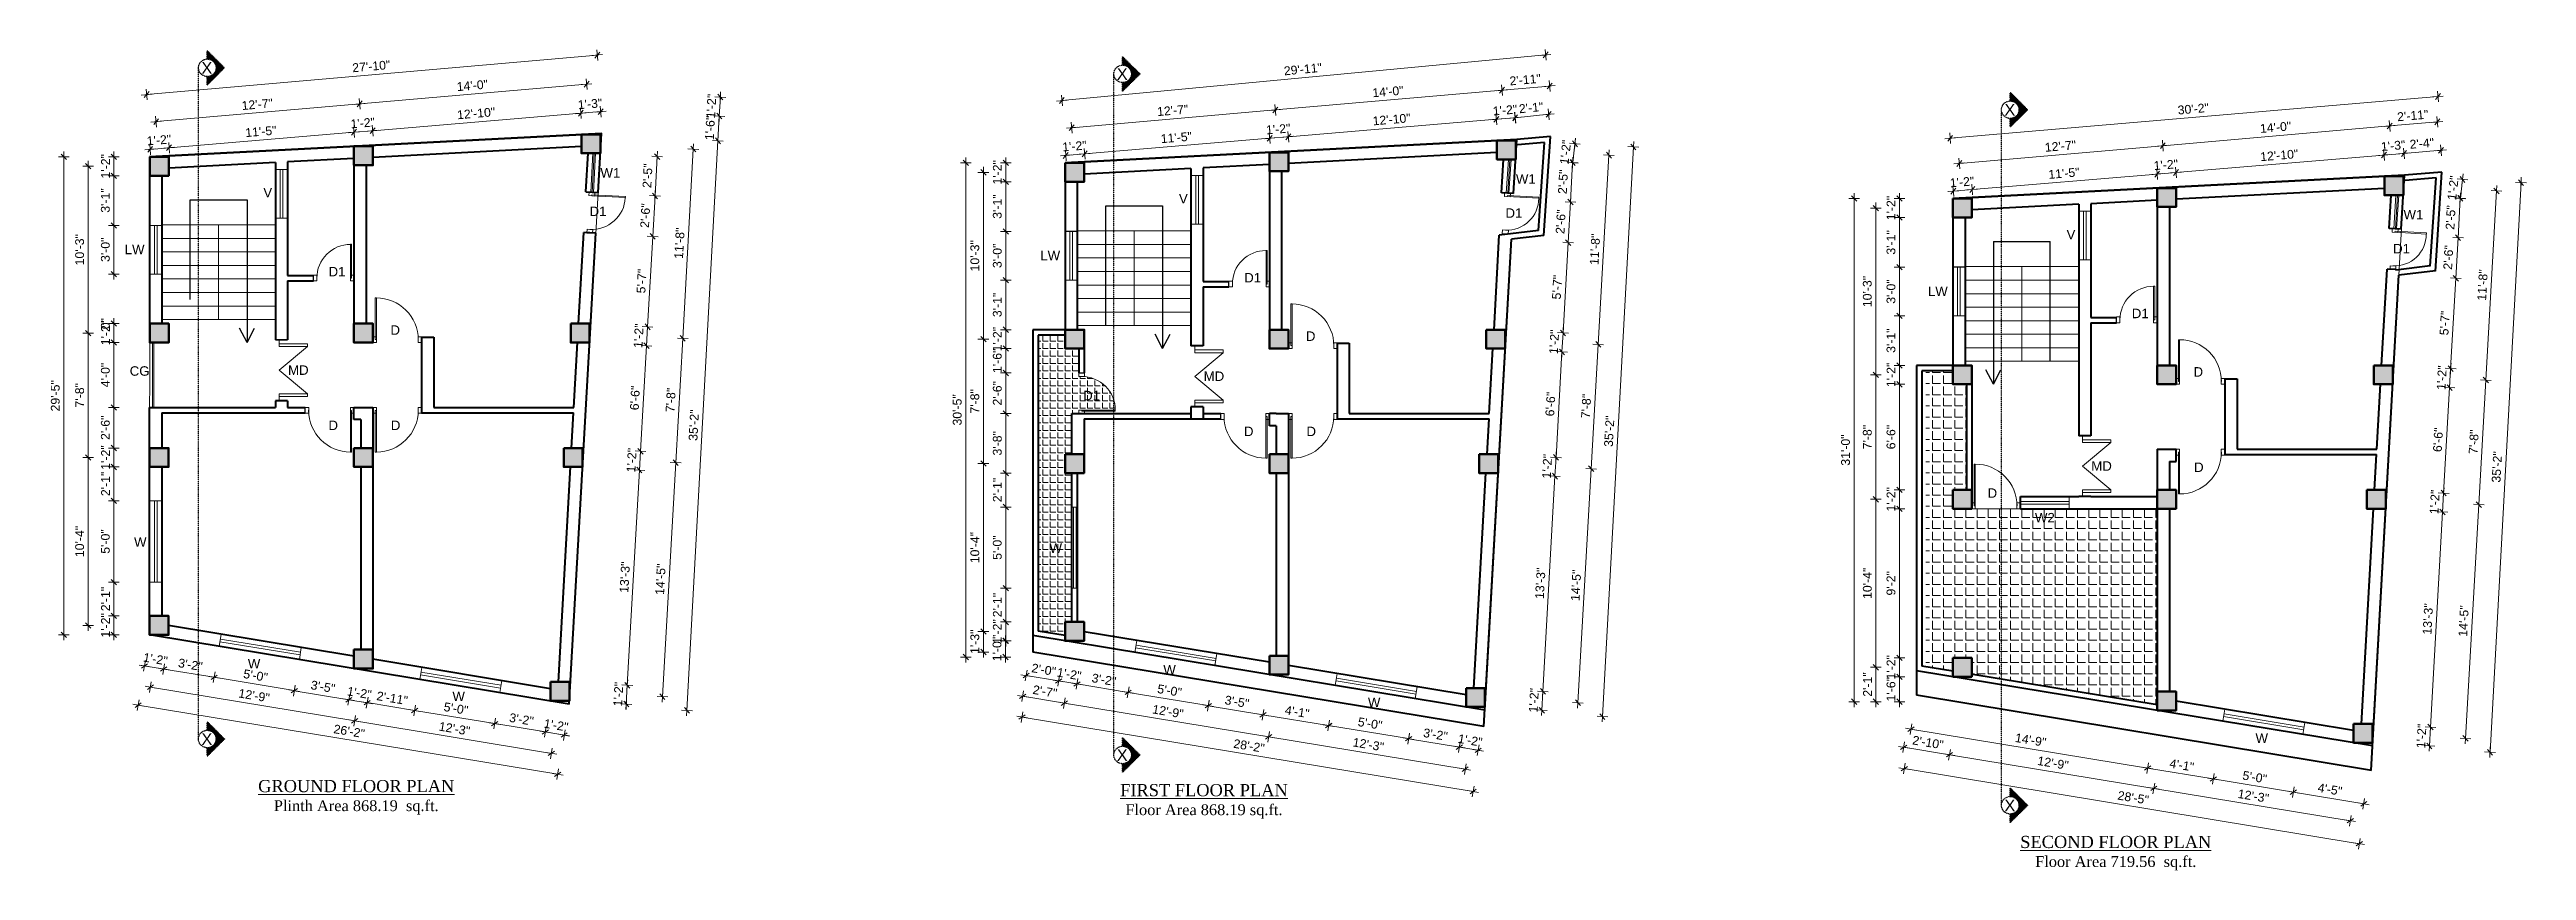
# Model space of a CAD drawing. Header units: inches. Extents: x -14619 to 1971361, y -855114 to -978.
# Drawn here: x 21528 to 23358, y -5102 to -4495 of the extents above; entities that cross this region are included whole.
import ezdxf

# ---------------------------------------------------------------- set-up
doc = ezdxf.new("R2010")
doc.units = ezdxf.units.IN
doc.header["$LTSCALE"] = 0.5
doc.header["$MEASUREMENT"] = 0
doc.header["$PDMODE"] = 66
doc.linetypes.add('CENTERX2', pattern=[4, 2.5, -0.5, 0.5, -0.5])
doc.layers.add('A-Sect-Iden', color=111, linetype='CENTERX2')
for name, color, linetype, lineweight in [('COLUMN', 8, 'Continuous', 50), ('DIM', 180, 'Continuous', 5), ('ELEVATION', 85, 'Continuous', 9), ('ha', 253, 'Continuous', 13), ('HACTH', 8, 'Continuous', 5), ('hatch_rcc', 8, 'Continuous', 13), ('stair', 132, 'Continuous', 13), ('TEXT', 220, 'Continuous', 9), ('Toilet', 7, 'Continuous', 25), ('wall', 20, 'Continuous', 40), ('Win frame', 132, 'Continuous', 15), ('window', 6, 'Continuous', 13)]:
    doc.layers.add(name, color=color, linetype=linetype, lineweight=lineweight)
doc.styles.add('arial', font='arial.ttf')
doc.styles.add('HEADING', font='swissel.ttf')
doc.dimstyles.new('1 96', dxfattribs={"dimtxt": 6.5, "dimasz": 4, "dimexe": 0, "dimexo": 0, "dimgap": 3, "dimtad": 1, "dimdec": 0, "dimzin": 11, "dimdsep": 46, "dimlunit": 3, "dimtxsty": 'arial', "dimblk": 'oblique', "dimcen": 4, "dimse1": 1, "dimse2": 1, "dimclrd": 256, "dimclre": 256, "dimclrt": 256, "dimadec": 0, "dimazin": 0, "dimtfac": 1, "dimtdec": 0, "dimtix": 1, "dimtmove": 0, "dimatfit": 3, "dimldrblk": 'Arrow2', "dimfxl": 1, "dimtolj": 1, "dimtzin": 0, "dimlwd": -1, "dimlwe": 9, "dimarcsym": 0})

msp = doc.modelspace()

# ---------------------------------------------------------------- texts
at = {"layer": 'A-Sect-Iden', "ltscale": 0.5, "char_height": 8.64, "width": 27.673, "attachment_point": 5, "style": 'HEADING'}
for insert in [(21644, -4508.3), (22320.5, -4512.8), (22976.5, -4539.2), (21644, -5004.5), (22320.5, -5016.3), (22976.5, -5053.5)]:
    msp.add_mtext('{\\fArial|b0|i0|c0|p34;X}', dxfattribs=dict(at, insert=insert))
at = {"layer": 'TEXT', "char_height": 7, "width": 65, "attachment_point": 5, "style": 'arial'}
for s, insert in [('W1', (21942.2, -4585.9)), ('W1', (22618.8, -4590.4)), ('V', (21689, -4600.5)), ('D1', (21933.1, -4614.3)), ('V', (22365.7, -4605)), ('D1', (22610, -4615.6)), ('V', (23021.7, -4631.5)), ('W1', (23274.8, -4616.8)), ('LW', (21590.6, -4642.5)), ('LW', (22267.3, -4647)), ('D1', (23266, -4641.9)), ('D1', (21740.2, -4658.9)), ('D1', (22416.9, -4663.4)), ('LW', (22923.3, -4673.4)), ('D1', (23072.9, -4689.8)), ('D', (21783.2, -4702.1)), ('D', (22459.8, -4706.6)), ('CG', (21594.3, -4732.4)), ('MD', (21711.6, -4731.7)), ('MD', (22388.3, -4736.2)), ('D', (23115.8, -4733)), ('D1', (22297.9, -4750.5)), ('D', (21737.4, -4772.5)), ('D', (21783.5, -4772.5)), ('D', (22414, -4777)), ('D', (22460.2, -4777)), ('MD', (23044.3, -4802.6)), ('D', (23116.2, -4803.5)), ('D', (22963.6, -4822.6)), ('W2', (23002.4, -4840.8)), ('W', (21594.8, -4858.8)), ('W', (22271.4, -4863.3)), ('W', (21678.9, -4948.7)), ('W', (22355.5, -4953.2)), ('W', (21830.1, -4972.9)), ('W', (22506.7, -4977.3)), ('W', (23162.7, -5003.8))]:
    msp.add_mtext(s, dxfattribs=dict(at, insert=insert))
at = {"layer": 'TEXT', "ltscale": 5, "char_height": 8, "width": 228.504, "attachment_point": 8, "style": 'arial'}
for s, insert in [('{\\fTimes New Roman|b0|i0|c0|p18;\\H1.125x;\\LGROUND FLOOR PLAN\\P\\H0.8889x;\\lPlinth Area 868.19  sq.ft.}', (21754.4, -5060.3)), ('{\\fTimes New Roman|b0|i0|c0|p18;\\H1.125x;\\LFIRST FLOOR PLAN\\P\\H0.8889x;\\lFloor Area 868.19 sq.ft.}', (22380.9, -5063.3)), ('{\\fTimes New Roman|b0|i0|c0|p18;\\H1.125x;\\LSECOND FLOOR PLAN\\P\\H0.8889x;\\lFloor Area 719.56  sq.ft.}', (23054.8, -5101.6))]:
    msp.add_mtext(s, dxfattribs=dict(at, insert=insert))

# ---------------------------------------------------------------- blocks, each defined once
blk = doc.blocks.new('door')
at = {"layer": 'window', "ltscale": 0.002}
for p, q in [((-100562.7, -53980.3), (-100562.7, -53949.5)), ((-100561.8, -53949.5), (-100562.7, -53949.5)), ((-100561.8, -53980.3), (-100561.8, -53949.5)), ((-100561.8, -53980.3), (-100562.7, -53980.3))]:
    blk.add_line(p, q, dxfattribs=at)
for points in [[(-100596.1, -53982.5), (-100593.5, -53982.5), (-100593.5, -53978.2), (-100596.1, -53978.2)], [(-100560.1, -53982.5), (-100562.7, -53982.5), (-100562.7, -53978.2), (-100560.1, -53978.2)]]:
    blk.add_lwpolyline(points, close=True, dxfattribs=at)
blk.add_arc((-100562.7, -53980.4), 30.9, 89.9793, 179.9793, dxfattribs=at)
blk = doc.blocks.new('oblique')
at = {"lineweight": 9}
for p, q in [((1, 0), (-1, 0)), ((-0.5, -0.5), (0.5, 0.5)), ((0, 1), (0, -1))]:
    blk.add_line(p, q, dxfattribs=at)
blk = doc.blocks.new('*D1130')
at = {"layer": 'Defpoints', "color": 0, "transparency": 16777216}
for p in [(21608.7, -4927.4), (21759.7, -4952.3), (21753.3, -4991)]:
    blk.add_point(p, dxfattribs=at)
at = {"layer": 'DIM', "transparency": 16777216}
blk.add_line((21602.3, -4966.1), (21753.3, -4991), dxfattribs=at)
at = {"layer": 'DIM', "transparency": 16777216, "xscale": 4, "yscale": 4, "zscale": 4}
for p, rotation in [((21602.3, -4966.1), 170.6334039608217), ((21753.3, -4991), 350.6334039608217)]:
    blk.add_blockref('oblique', p, dxfattribs=dict(at, rotation=rotation))
at = {"layer": 'DIM', "transparency": 16777216, "insert": (21678.9, -4972.3), "char_height": 6.5, "attachment_point": 5, "rotation": 350.6334, "style": 'arial'}
blk.add_mtext('\\A1;12\'-9"', dxfattribs=at)
blk = doc.blocks.new('_Oblique')
at = {"color": 0, "linetype": 'ByBlock', "lineweight": -2}
blk.add_line((-0.5, -0.5), (0.5, 0.5), dxfattribs=at)
blk = doc.blocks.new('Arrow2')
for p, q in [((-4.1, 0.75), (-3.08, 0)), ((0, 0), (-4.1, 0.75)), ((-3.08, 0), (-4.1, -0.75)), ((-4.1, -0.75), (0, 0))]:
    blk.add_line(p, q)
blk.add_solid([(-4.1, 0.75), (0, 0), (-3.08, 0), (-4.1, -0.75)])
blk = doc.blocks.new('*D1131')
at = {"layer": 'Defpoints', "color": 0, "transparency": 16777216}
for p in [(21759.7, -4952.3), (21905, -4976.2), (21898.6, -5015)]:
    blk.add_point(p, dxfattribs=at)
at = {"layer": 'DIM', "transparency": 16777216}
blk.add_line((21753.3, -4991), (21898.6, -5015), dxfattribs=at)
at = {"layer": 'DIM', "transparency": 16777216, "xscale": 4, "yscale": 4, "zscale": 4}
for p, rotation in [((21753.3, -4991), 170.6334039608077), ((21898.6, -5015), 350.6334039608077)]:
    blk.add_blockref('oblique', p, dxfattribs=dict(at, rotation=rotation))
at = {"layer": 'DIM', "transparency": 16777216, "insert": (21827, -4996.8), "char_height": 6.5, "attachment_point": 5, "rotation": 350.6334, "style": 'arial'}
blk.add_mtext('\\A1;12\'-3"', dxfattribs=at)
blk = doc.blocks.new('*D1049')
at = {"layer": 'Defpoints', "color": 0, "transparency": 16777216}
for p in [(21601.7, -4927.4), (21911.8, -4978.6), (21903.3, -5030.5)]:
    blk.add_point(p, dxfattribs=at)
at = {"layer": 'DIM', "transparency": 16777216}
blk.add_line((21593.2, -4979.4), (21903.3, -5030.5), dxfattribs=at)
at = {"layer": 'DIM', "transparency": 16777216, "xscale": 4, "yscale": 4, "zscale": 4}
for p, rotation in [((21593.2, -4979.4), 170.6334039608234), ((21903.3, -5030.5), 350.6334039608234)]:
    blk.add_blockref('oblique', p, dxfattribs=dict(at, rotation=rotation))
at = {"layer": 'DIM', "transparency": 16777216, "insert": (21749.2, -4998.7), "char_height": 6.5, "attachment_point": 5, "rotation": 350.6334, "style": 'arial'}
blk.add_mtext('\\A1;26\'-2"', dxfattribs=at)
blk = doc.blocks.new('*D1132')
at = {"layer": 'Defpoints', "color": 0, "transparency": 16777216}
for p in [(22254.4, -4928), (22278.3, -4931.9), (22273.5, -4961.5)]:
    blk.add_point(p, dxfattribs=at)
at = {"layer": 'DIM', "transparency": 16777216}
blk.add_line((22249.5, -4957.5), (22273.5, -4961.5), dxfattribs=at)
at = {"layer": 'DIM', "transparency": 16777216, "xscale": 4, "yscale": 4, "zscale": 4}
for p, rotation in [((22249.5, -4957.5), 170.6334039608231), ((22273.5, -4961.5), 350.6334039608232)]:
    blk.add_blockref('oblique', p, dxfattribs=dict(at, rotation=rotation))
at = {"layer": 'DIM', "transparency": 16777216, "insert": (22262.5, -4953.2), "char_height": 6.5, "attachment_point": 5, "rotation": 350.6334, "style": 'arial'}
blk.add_mtext('\\A1;2\'-0"', dxfattribs=at)
blk = doc.blocks.new('*D1133')
at = {"layer": 'Defpoints', "color": 0, "transparency": 16777216}
for p in [(22329.8, -4940.4), (22389, -4950.2), (22384.1, -4979.7)]:
    blk.add_point(p, dxfattribs=at)
at = {"layer": 'DIM', "transparency": 16777216}
blk.add_line((22324.9, -4969.9), (22384.1, -4979.7), dxfattribs=at)
at = {"layer": 'DIM', "transparency": 16777216, "xscale": 4, "yscale": 4, "zscale": 4}
for p, rotation in [((22324.9, -4969.9), 170.6334039608077), ((22384.1, -4979.7), 350.6334039608077)]:
    blk.add_blockref('oblique', p, dxfattribs=dict(at, rotation=rotation))
at = {"layer": 'DIM', "transparency": 16777216, "insert": (22355.5, -4968.6), "char_height": 6.5, "attachment_point": 5, "rotation": 350.6334, "style": 'arial'}
blk.add_mtext('\\A1;5\'-0"', dxfattribs=at)
blk = doc.blocks.new('*D1134')
at = {"layer": 'Defpoints', "color": 0, "transparency": 16777216}
for p in [(22477.9, -4964.8), (22537.1, -4974.6), (22532.2, -5004.1)]:
    blk.add_point(p, dxfattribs=at)
at = {"layer": 'DIM', "transparency": 16777216}
blk.add_line((22473, -4994.4), (22532.2, -5004.1), dxfattribs=at)
at = {"layer": 'DIM', "transparency": 16777216, "xscale": 4, "yscale": 4, "zscale": 4}
for p, rotation in [((22473, -4994.4), 170.6334039608077), ((22532.2, -5004.1), 350.6334039608077)]:
    blk.add_blockref('oblique', p, dxfattribs=dict(at, rotation=rotation))
at = {"layer": 'DIM', "transparency": 16777216, "insert": (22503.7, -4993), "char_height": 6.5, "attachment_point": 5, "rotation": 350.6334, "style": 'arial'}
blk.add_mtext('\\A1;5\'-0"', dxfattribs=at)
blk = doc.blocks.new('*D1135')
at = {"layer": 'Defpoints', "color": 0, "transparency": 16777216}
for p in [(22436.3, -4956.8), (22581.6, -4980.7), (22428.8, -5002.8)]:
    blk.add_point(p, dxfattribs=at)
at = {"layer": 'DIM', "transparency": 16777216}
blk.add_line((22574, -5026.7), (22428.8, -5002.8), dxfattribs=at)
at = {"layer": 'DIM', "transparency": 16777216, "xscale": 4, "yscale": 4, "zscale": 4}
for p, rotation in [((22428.8, -5002.8), 170.6544011370747), ((22574, -5026.7), 350.6544011370747)]:
    blk.add_blockref('oblique', p, dxfattribs=dict(at, rotation=rotation))
at = {"layer": 'DIM', "transparency": 16777216, "insert": (22502.4, -5008.5), "char_height": 6.5, "attachment_point": 5, "rotation": 350.6544, "style": 'arial'}
blk.add_mtext('\\A1;12\'-3"', dxfattribs=at)
blk = doc.blocks.new('*D1136')
at = {"layer": 'Defpoints', "color": 0, "transparency": 16777216}
for p in [(22285.3, -4931.9), (22436.3, -4956.8), (22277.8, -4977.9)]:
    blk.add_point(p, dxfattribs=at)
at = {"layer": 'DIM', "transparency": 16777216}
blk.add_line((22428.8, -5002.8), (22277.8, -4977.9), dxfattribs=at)
at = {"layer": 'DIM', "transparency": 16777216, "xscale": 4, "yscale": 4, "zscale": 4}
for p, rotation in [((22277.8, -4977.9), 170.6544011371243), ((22428.8, -5002.8), 350.6544011371244)]:
    blk.add_blockref('oblique', p, dxfattribs=dict(at, rotation=rotation))
at = {"layer": 'DIM', "transparency": 16777216, "insert": (22354.3, -4984.1), "char_height": 6.5, "attachment_point": 5, "rotation": 350.6544, "style": 'arial'}
blk.add_mtext('\\A1;12\'-9"', dxfattribs=at)
blk = doc.blocks.new('*D1137')
at = {"layer": 'Defpoints', "color": 0, "transparency": 16777216}
for p in [(22254.4, -4928), (22285.3, -4931.9), (22247, -4972.8)]:
    blk.add_point(p, dxfattribs=at)
at = {"layer": 'DIM', "transparency": 16777216}
blk.add_line((22277.8, -4977.9), (22247, -4972.8), dxfattribs=at)
at = {"layer": 'DIM', "transparency": 16777216, "xscale": 4, "yscale": 4, "zscale": 4}
for p, rotation in [((22247, -4972.8), 170.6544011371243), ((22277.8, -4977.9), 350.6544011371244)]:
    blk.add_blockref('oblique', p, dxfattribs=dict(at, rotation=rotation))
at = {"layer": 'DIM', "transparency": 16777216, "insert": (22263.4, -4969.2), "char_height": 6.5, "attachment_point": 5, "rotation": 350.6544, "style": 'arial'}
blk.add_mtext('\\A1;2\'-7"', dxfattribs=at)
blk = doc.blocks.new('*D1138')
at = {"layer": 'Defpoints', "color": 0, "transparency": 16777216}
for p in [(22254.4, -4940.1), (22246.5, -4988.2), (22587.8, -4995.1)]:
    blk.add_point(p, dxfattribs=at)
at = {"layer": 'DIM', "transparency": 16777216}
blk.add_line((22579.9, -5043.2), (22246.5, -4988.2), dxfattribs=at)
at = {"layer": 'DIM', "transparency": 16777216, "xscale": 4, "yscale": 4, "zscale": 4}
for p, rotation in [((22246.5, -4988.2), 170.6334039608232), ((22579.9, -5043.2), 350.6334039608232)]:
    blk.add_blockref('oblique', p, dxfattribs=dict(at, rotation=rotation))
at = {"layer": 'DIM', "transparency": 16777216, "insert": (22414.2, -5009.5), "char_height": 6.5, "attachment_point": 5, "rotation": 350.6334, "style": 'arial'}
blk.add_mtext('\\A1;28\'-2"', dxfattribs=at)
blk = doc.blocks.new('*D1006')
at = {"layer": 'Defpoints', "color": 0, "transparency": 16777216}
for p in [(22610.9, -4545.1), (22637.2, -4557.9), (22612.4, -4560.4)]:
    blk.add_point(p, dxfattribs=at)
at = {"layer": 'DIM', "transparency": 16777216}
blk.add_line((22635.7, -4542.6), (22610.9, -4545.1), dxfattribs=at)
at = {"layer": 'DIM', "transparency": 16777216, "xscale": 4, "yscale": 4, "zscale": 4}
for p, rotation in [((22635.7, -4542.6), 5.738251313052549), ((22610.9, -4545.1), 185.7382513130525)]:
    blk.add_blockref('oblique', p, dxfattribs=dict(at, rotation=rotation))
at = {"layer": 'DIM', "transparency": 16777216, "insert": (22622.7, -4537.7), "char_height": 6.5, "attachment_point": 5, "rotation": 5.7383, "style": 'arial'}
blk.add_mtext('\\A1;2\'-1"', dxfattribs=at)
blk = doc.blocks.new('*D1007')
at = {"layer": 'Defpoints', "color": 0, "transparency": 16777216}
for p in [(22597, -4546.3), (22597.7, -4554.5), (22612.2, -4561.2)]:
    blk.add_point(p, dxfattribs=at)
at = {"layer": 'DIM', "transparency": 16777216}
for p, q in [((22597, -4546.3), (22593, -4546.6)), ((22610.9, -4545.1), (22597, -4546.3)), ((22610.9, -4545.1), (22614.9, -4544.8))]:
    blk.add_line(p, q, dxfattribs=at)
at = {"layer": 'DIM', "transparency": 16777216, "xscale": 4, "yscale": 4, "zscale": 4}
for p, rotation in [((22597, -4546.3), 4.790040760971511), ((22610.9, -4545.1), 184.7900407609715)]:
    blk.add_blockref('oblique', p, dxfattribs=dict(at, rotation=rotation))
at = {"layer": 'DIM', "transparency": 16777216, "insert": (22603.4, -4539.5), "char_height": 6.5, "attachment_point": 5, "rotation": 4.79, "style": 'arial'}
blk.add_mtext('\\A1;1\'-2"', dxfattribs=at)
blk = doc.blocks.new('*D1008')
at = {"layer": 'Defpoints', "color": 0, "transparency": 16777216}
for p in [(22597.7, -4554.5), (22443.3, -4559.2), (22443.6, -4563.2)]:
    blk.add_point(p, dxfattribs=at)
at = {"layer": 'DIM', "transparency": 16777216}
blk.add_line((22597, -4546.3), (22443.3, -4559.2), dxfattribs=at)
at = {"layer": 'DIM', "transparency": 16777216, "xscale": 4, "yscale": 4, "zscale": 4}
for p, rotation in [((22443.3, -4559.2), 184.7900407609715), ((22597, -4546.3), 4.790040760971524)]:
    blk.add_blockref('oblique', p, dxfattribs=dict(at, rotation=rotation))
at = {"layer": 'DIM', "transparency": 16777216, "insert": (22519.6, -4546.4), "char_height": 6.5, "attachment_point": 5, "rotation": 4.79, "style": 'arial'}
blk.add_mtext('\\A1;12\'-10"', dxfattribs=at)
blk = doc.blocks.new('*D1009')
at = {"layer": 'Defpoints', "color": 0, "transparency": 16777216}
for p in [(22429.4, -4560.3), (22429.6, -4563.2), (22443.6, -4563.2)]:
    blk.add_point(p, dxfattribs=at)
at = {"layer": 'DIM', "transparency": 16777216}
for p, q in [((22429.4, -4560.3), (22425.4, -4560.7)), ((22443.3, -4559.2), (22429.4, -4560.3)), ((22443.3, -4559.2), (22447.2, -4558.8))]:
    blk.add_line(p, q, dxfattribs=at)
at = {"layer": 'DIM', "transparency": 16777216, "xscale": 4, "yscale": 4, "zscale": 4}
for p, rotation in [((22429.4, -4560.3), 4.790040760971511), ((22443.3, -4559.2), 184.7900407609715)]:
    blk.add_blockref('oblique', p, dxfattribs=dict(at, rotation=rotation))
at = {"layer": 'DIM', "transparency": 16777216, "insert": (22435.8, -4553.5), "char_height": 6.5, "attachment_point": 5, "rotation": 4.79, "style": 'arial'}
blk.add_mtext('\\A1;1\'-2"', dxfattribs=at)
blk = doc.blocks.new('*D1010')
at = {"layer": 'Defpoints', "color": 0, "transparency": 16777216}
for p in [(22292.7, -4571.1), (22292.7, -4571.8), (22429.6, -4563.2)]:
    blk.add_point(p, dxfattribs=at)
at = {"layer": 'DIM', "transparency": 16777216}
blk.add_line((22429.4, -4560.3), (22292.7, -4571.8), dxfattribs=at)
at = {"layer": 'DIM', "transparency": 16777216, "xscale": 4, "yscale": 4, "zscale": 4}
for p, rotation in [((22429.4, -4560.3), 4.790040760971524), ((22292.7, -4571.8), 184.7900407609715)]:
    blk.add_blockref('oblique', p, dxfattribs=dict(at, rotation=rotation))
at = {"layer": 'DIM', "transparency": 16777216, "insert": (22360.5, -4559.8), "char_height": 6.5, "attachment_point": 5, "rotation": 4.79, "style": 'arial'}
blk.add_mtext('\\A1;11\'-5"', dxfattribs=at)
blk = doc.blocks.new('*D1011')
at = {"layer": 'Defpoints', "color": 0, "transparency": 16777216}
for p in [(22278.6, -4571.1), (22278.8, -4573), (22292.7, -4571.1)]:
    blk.add_point(p, dxfattribs=at)
at = {"layer": 'DIM', "transparency": 16777216}
for p, q in [((22278.8, -4573), (22274.8, -4573.3)), ((22292.7, -4571.8), (22278.8, -4573)), ((22292.7, -4571.8), (22296.7, -4571.5))]:
    blk.add_line(p, q, dxfattribs=at)
at = {"layer": 'DIM', "transparency": 16777216, "xscale": 4, "yscale": 4, "zscale": 4}
for p, rotation in [((22278.8, -4573), 4.790040760971511), ((22292.7, -4571.8), 184.7900407609715)]:
    blk.add_blockref('oblique', p, dxfattribs=dict(at, rotation=rotation))
at = {"layer": 'DIM', "transparency": 16777216, "insert": (22285.2, -4566.1), "char_height": 6.5, "attachment_point": 5, "rotation": 4.79, "style": 'arial'}
blk.add_mtext('\\A1;1\'-2"', dxfattribs=at)
blk = doc.blocks.new('*D1012')
at = {"layer": 'Defpoints', "color": 0, "transparency": 16777216}
for p in [(22601.2, -4524.8), (22604.4, -4561.9), (22639.7, -4558.9)]:
    blk.add_point(p, dxfattribs=at)
at = {"layer": 'DIM', "transparency": 16777216}
blk.add_line((22636.5, -4521.7), (22601.2, -4524.8), dxfattribs=at)
at = {"layer": 'DIM', "transparency": 16777216, "xscale": 4, "yscale": 4, "zscale": 4}
for p, rotation in [((22601.2, -4524.8), 184.9750380533903), ((22636.5, -4521.7), 4.975038053390337)]:
    blk.add_blockref('oblique', p, dxfattribs=dict(at, rotation=rotation))
at = {"layer": 'DIM', "transparency": 16777216, "insert": (22618.3, -4517), "char_height": 6.5, "attachment_point": 5, "rotation": 4.975, "style": 'arial'}
blk.add_mtext('\\A1;2\'-11"', dxfattribs=at)
blk = doc.blocks.new('*D1013')
at = {"layer": 'Defpoints', "color": 0, "transparency": 16777216}
for p in [(22433.6, -4539.4), (22436.3, -4570.7), (22604.4, -4561.9)]:
    blk.add_point(p, dxfattribs=at)
at = {"layer": 'DIM', "transparency": 16777216}
blk.add_line((22601.2, -4524.8), (22433.6, -4539.4), dxfattribs=at)
at = {"layer": 'DIM', "transparency": 16777216, "xscale": 4, "yscale": 4, "zscale": 4}
for p, rotation in [((22601.2, -4524.8), 4.975038053404806), ((22433.6, -4539.4), 184.9750380534048)]:
    blk.add_blockref('oblique', p, dxfattribs=dict(at, rotation=rotation))
at = {"layer": 'DIM', "transparency": 16777216, "insert": (22516.9, -4525.8), "char_height": 6.5, "attachment_point": 5, "rotation": 4.975, "style": 'arial'}
blk.add_mtext('\\A1;14\'-0"', dxfattribs=at)
blk = doc.blocks.new('*D1014')
at = {"layer": 'Defpoints', "color": 0, "transparency": 16777216}
for p in [(22283.2, -4552.5), (22436.3, -4570.7), (22285.4, -4578.5)]:
    blk.add_point(p, dxfattribs=at)
at = {"layer": 'DIM', "transparency": 16777216}
blk.add_line((22433.6, -4539.4), (22283.2, -4552.5), dxfattribs=at)
at = {"layer": 'DIM', "transparency": 16777216, "xscale": 4, "yscale": 4, "zscale": 4}
for p, rotation in [((22433.6, -4539.4), 4.975038053404806), ((22283.2, -4552.5), 184.9750380534048)]:
    blk.add_blockref('oblique', p, dxfattribs=dict(at, rotation=rotation))
at = {"layer": 'DIM', "transparency": 16777216, "insert": (22357.8, -4539.7), "char_height": 6.5, "attachment_point": 5, "rotation": 4.975, "style": 'arial'}
blk.add_mtext('\\A1;12\'-7"', dxfattribs=at)
blk = doc.blocks.new('*D1015')
at = {"layer": 'Defpoints', "color": 0, "transparency": 16777216}
for p in [(21920.4, -4541.8), (21921, -4550), (21935.9, -4549.2)]:
    blk.add_point(p, dxfattribs=at)
at = {"layer": 'DIM', "transparency": 16777216}
for p, q in [((21920.4, -4541.8), (21916.4, -4542.1)), ((21935.1, -4540.6), (21920.4, -4541.8)), ((21935.1, -4540.6), (21939.1, -4540.2))]:
    blk.add_line(p, q, dxfattribs=at)
at = {"layer": 'DIM', "transparency": 16777216, "xscale": 4, "yscale": 4, "zscale": 4}
for p, rotation in [((21920.4, -4541.8), 4.790040760971511), ((21935.1, -4540.6), 184.7900407609715)]:
    blk.add_blockref('oblique', p, dxfattribs=dict(at, rotation=rotation))
at = {"layer": 'DIM', "transparency": 16777216, "insert": (21927.2, -4534.9), "char_height": 6.5, "attachment_point": 5, "rotation": 4.79, "style": 'arial'}
blk.add_mtext('\\A1;1\'-3"', dxfattribs=at)
blk = doc.blocks.new('*D1016')
at = {"layer": 'Defpoints', "color": 0, "transparency": 16777216}
for p in [(21766.6, -4554.7), (21921, -4550), (21767, -4558.7)]:
    blk.add_point(p, dxfattribs=at)
at = {"layer": 'DIM', "transparency": 16777216}
blk.add_line((21920.4, -4541.8), (21766.6, -4554.7), dxfattribs=at)
at = {"layer": 'DIM', "transparency": 16777216, "xscale": 4, "yscale": 4, "zscale": 4}
for p, rotation in [((21920.4, -4541.8), 4.790040760971524), ((21766.6, -4554.7), 184.7900407609715)]:
    blk.add_blockref('oblique', p, dxfattribs=dict(at, rotation=rotation))
at = {"layer": 'DIM', "transparency": 16777216, "insert": (21843, -4541.9), "char_height": 6.5, "attachment_point": 5, "rotation": 4.79, "style": 'arial'}
blk.add_mtext('\\A1;12\'-10"', dxfattribs=at)
blk = doc.blocks.new('*D1017')
at = {"layer": 'Defpoints', "color": 0, "transparency": 16777216}
for p in [(21752.7, -4555.8), (21753, -4558.7), (21767, -4558.7)]:
    blk.add_point(p, dxfattribs=at)
at = {"layer": 'DIM', "transparency": 16777216}
for p, q in [((21752.7, -4555.8), (21748.7, -4556.2)), ((21766.6, -4554.7), (21752.7, -4555.8)), ((21766.6, -4554.7), (21770.6, -4554.3))]:
    blk.add_line(p, q, dxfattribs=at)
at = {"layer": 'DIM', "transparency": 16777216, "xscale": 4, "yscale": 4, "zscale": 4}
for p, rotation in [((21752.7, -4555.8), 4.790040760971511), ((21766.6, -4554.7), 184.7900407609715)]:
    blk.add_blockref('oblique', p, dxfattribs=dict(at, rotation=rotation))
at = {"layer": 'DIM', "transparency": 16777216, "insert": (21759.2, -4549), "char_height": 6.5, "attachment_point": 5, "rotation": 4.79, "style": 'arial'}
blk.add_mtext('\\A1;1\'-2"', dxfattribs=at)
blk = doc.blocks.new('*D1018')
at = {"layer": 'Defpoints', "color": 0, "transparency": 16777216}
for p in [(21616, -4566.6), (21616.1, -4567.3), (21753, -4558.7)]:
    blk.add_point(p, dxfattribs=at)
at = {"layer": 'DIM', "transparency": 16777216}
blk.add_line((21752.7, -4555.8), (21616.1, -4567.3), dxfattribs=at)
at = {"layer": 'DIM', "transparency": 16777216, "xscale": 4, "yscale": 4, "zscale": 4}
for p, rotation in [((21752.7, -4555.8), 4.790040760971524), ((21616.1, -4567.3), 184.7900407609715)]:
    blk.add_blockref('oblique', p, dxfattribs=dict(at, rotation=rotation))
at = {"layer": 'DIM', "transparency": 16777216, "insert": (21683.9, -4555.3), "char_height": 6.5, "attachment_point": 5, "rotation": 4.79, "style": 'arial'}
blk.add_mtext('\\A1;11\'-5"', dxfattribs=at)
blk = doc.blocks.new('*D1019')
at = {"layer": 'Defpoints', "color": 0, "transparency": 16777216}
for p in [(21602, -4566.6), (21602.1, -4568.5), (21616, -4566.6)]:
    blk.add_point(p, dxfattribs=at)
at = {"layer": 'DIM', "transparency": 16777216}
for p, q in [((21602.1, -4568.5), (21598.1, -4568.8)), ((21616.1, -4567.3), (21602.1, -4568.5)), ((21616.1, -4567.3), (21620.1, -4567))]:
    blk.add_line(p, q, dxfattribs=at)
at = {"layer": 'DIM', "transparency": 16777216, "xscale": 4, "yscale": 4, "zscale": 4}
for p, rotation in [((21602.1, -4568.5), 4.790040760971511), ((21616.1, -4567.3), 184.7900407609715)]:
    blk.add_blockref('oblique', p, dxfattribs=dict(at, rotation=rotation))
at = {"layer": 'DIM', "transparency": 16777216, "insert": (21608.6, -4561.6), "char_height": 6.5, "attachment_point": 5, "rotation": 4.79, "style": 'arial'}
blk.add_mtext('\\A1;1\'-2"', dxfattribs=at)
blk = doc.blocks.new('*D1020')
at = {"layer": 'Defpoints', "color": 0, "transparency": 16777216}
for p in [(21757, -4534.9), (21927.8, -4557.4), (21759.7, -4566.2)]:
    blk.add_point(p, dxfattribs=at)
at = {"layer": 'DIM', "transparency": 16777216}
blk.add_line((21924.6, -4520.3), (21757, -4534.9), dxfattribs=at)
at = {"layer": 'DIM', "transparency": 16777216, "xscale": 4, "yscale": 4, "zscale": 4}
for p, rotation in [((21924.6, -4520.3), 4.975038053404806), ((21757, -4534.9), 184.9750380534048)]:
    blk.add_blockref('oblique', p, dxfattribs=dict(at, rotation=rotation))
at = {"layer": 'DIM', "transparency": 16777216, "insert": (21840.2, -4521.3), "char_height": 6.5, "attachment_point": 5, "rotation": 4.975, "style": 'arial'}
blk.add_mtext('\\A1;14\'-0"', dxfattribs=at)
blk = doc.blocks.new('*D1021')
at = {"layer": 'Defpoints', "color": 0, "transparency": 16777216}
for p in [(21606.5, -4548), (21608.8, -4574), (21759.7, -4566.2)]:
    blk.add_point(p, dxfattribs=at)
at = {"layer": 'DIM', "transparency": 16777216}
blk.add_line((21757, -4534.9), (21606.5, -4548), dxfattribs=at)
at = {"layer": 'DIM', "transparency": 16777216, "xscale": 4, "yscale": 4, "zscale": 4}
for p, rotation in [((21757, -4534.9), 4.975038053404806), ((21606.5, -4548), 184.9750380534048)]:
    blk.add_blockref('oblique', p, dxfattribs=dict(at, rotation=rotation))
at = {"layer": 'DIM', "transparency": 16777216, "insert": (21681.2, -4535.2), "char_height": 6.5, "attachment_point": 5, "rotation": 4.975, "style": 'arial'}
blk.add_mtext('\\A1;12\'-7"', dxfattribs=at)
blk = doc.blocks.new('*D1022')
at = {"layer": 'Defpoints', "color": 0, "transparency": 16777216}
for p in [(21932.5, -4498.8), (21937.1, -4550.9), (21604.1, -4580.1)]:
    blk.add_point(p, dxfattribs=at)
at = {"layer": 'DIM', "transparency": 16777216}
blk.add_line((21599.5, -4528), (21932.5, -4498.8), dxfattribs=at)
at = {"layer": 'DIM', "transparency": 16777216, "xscale": 4, "yscale": 4, "zscale": 4}
for p, rotation in [((21932.5, -4498.8), 5.011727279706162), ((21599.5, -4528), 185.0117272797062)]:
    blk.add_blockref('oblique', p, dxfattribs=dict(at, rotation=rotation))
at = {"layer": 'DIM', "transparency": 16777216, "insert": (21765.5, -4507.1), "char_height": 6.5, "attachment_point": 5, "rotation": 5.0117, "style": 'arial'}
blk.add_mtext('\\A1;27\'-10"', dxfattribs=at)
blk = doc.blocks.new('*D1023')
at = {"layer": 'Defpoints', "color": 0, "transparency": 16777216}
for p in [(22633.4, -4498.7), (22638.4, -4551.5), (22280.9, -4585.3)]:
    blk.add_point(p, dxfattribs=at)
at = {"layer": 'DIM', "transparency": 16777216}
blk.add_line((22275.9, -4532.4), (22633.4, -4498.7), dxfattribs=at)
at = {"layer": 'DIM', "transparency": 16777216, "xscale": 4, "yscale": 4, "zscale": 4}
for p, rotation in [((22633.4, -4498.7), 5.394306849398588), ((22275.9, -4532.4), 185.3943068493986)]:
    blk.add_blockref('oblique', p, dxfattribs=dict(at, rotation=rotation))
at = {"layer": 'DIM', "transparency": 16777216, "insert": (22454, -4509.3), "char_height": 6.5, "attachment_point": 5, "rotation": 5.3943, "style": 'arial'}
blk.add_mtext('\\A1;29\'-11"', dxfattribs=at)
blk = doc.blocks.new('*D1024')
at = {"layer": 'Defpoints', "color": 0, "transparency": 16777216}
for p in [(21601.7, -4574), (21575.3, -4588), (21601.8, -4588)]:
    blk.add_point(p, dxfattribs=at)
at = {"layer": 'DIM', "transparency": 16777216}
for p, q in [((21575.3, -4574), (21575.3, -4570)), ((21575.3, -4574), (21575.3, -4588)), ((21575.3, -4588), (21575.3, -4592))]:
    blk.add_line(p, q, dxfattribs=at)
at = {"layer": 'DIM', "transparency": 16777216, "xscale": 4, "yscale": 4, "zscale": 4}
for p, rotation in [((21575.3, -4574), 270), ((21575.3, -4588), 90)]:
    blk.add_blockref('oblique', p, dxfattribs=dict(at, rotation=rotation))
at = {"layer": 'DIM', "transparency": 16777216, "insert": (21569.1, -4581), "char_height": 6.5, "attachment_point": 5, "rotation": 90, "style": 'arial'}
blk.add_mtext('\\A1;1\'-2"', dxfattribs=at)
blk = doc.blocks.new('*D1025')
at = {"layer": 'Defpoints', "color": 0, "transparency": 16777216}
for p in [(21601.8, -4588), (21575.3, -4624.7), (21601.8, -4624.7)]:
    blk.add_point(p, dxfattribs=at)
at = {"layer": 'DIM', "transparency": 16777216}
blk.add_line((21575.3, -4588), (21575.3, -4624.7), dxfattribs=at)
at = {"layer": 'DIM', "transparency": 16777216, "xscale": 4, "yscale": 4, "zscale": 4}
for p, rotation in [((21575.3, -4588), 90), ((21575.3, -4624.7), 270)]:
    blk.add_blockref('oblique', p, dxfattribs=dict(at, rotation=rotation))
at = {"layer": 'DIM', "transparency": 16777216, "insert": (21569, -4606.3), "char_height": 6.5, "attachment_point": 5, "rotation": 90, "style": 'arial'}
blk.add_mtext('\\A1;3\'-1"', dxfattribs=at)
blk = doc.blocks.new('*D1072')
at = {"layer": 'Defpoints', "color": 0, "transparency": 16777216}
for p in [(21601.8, -4624.7), (21575.3, -4660.7), (21601.8, -4660.7)]:
    blk.add_point(p, dxfattribs=at)
at = {"layer": 'DIM', "transparency": 16777216}
blk.add_line((21575.3, -4624.7), (21575.3, -4660.7), dxfattribs=at)
at = {"layer": 'DIM', "transparency": 16777216, "xscale": 4, "yscale": 4, "zscale": 4}
for p, rotation in [((21575.3, -4624.7), 90), ((21575.3, -4660.7), 270)]:
    blk.add_blockref('oblique', p, dxfattribs=dict(at, rotation=rotation))
at = {"layer": 'DIM', "transparency": 16777216, "insert": (21569, -4642.7), "char_height": 6.5, "attachment_point": 5, "rotation": 90, "style": 'arial'}
blk.add_mtext('\\A1;3\'-0"', dxfattribs=at)
blk = doc.blocks.new('*D1073')
at = {"layer": 'Defpoints', "color": 0, "transparency": 16777216}
for p in [(21575.3, -4697.3), (21601.8, -4697.3), (21601.8, -4697.3)]:
    blk.add_point(p, dxfattribs=at)
at = {"layer": 'DIM', "transparency": 16777216}
for q in [(21575.3, -4693.3), (21575.3, -4701.3)]:
    blk.add_line((21575.3, -4697.3), q, dxfattribs=at)
at = {"layer": 'DIM', "transparency": 16777216, "xscale": 4, "yscale": 4, "zscale": 4}
for rotation in [90, 270]:
    blk.add_blockref('oblique', (21575.3, -4697.3), dxfattribs=dict(at, rotation=rotation))
at = {"layer": 'DIM', "transparency": 16777216, "insert": (21569, -4697.3), "char_height": 6.5, "attachment_point": 5, "rotation": 90, "style": 'arial'}
blk.add_mtext('\\A1;0"', dxfattribs=at)
blk = doc.blocks.new('*D1074')
at = {"layer": 'Defpoints', "color": 0, "transparency": 16777216}
for p in [(21601.8, -4697.3), (21575.3, -4711.3), (21601.8, -4711.3)]:
    blk.add_point(p, dxfattribs=at)
at = {"layer": 'DIM', "transparency": 16777216}
for p, q in [((21575.3, -4697.3), (21575.3, -4693.3)), ((21575.3, -4697.3), (21575.3, -4711.3)), ((21575.3, -4711.3), (21575.3, -4715.3))]:
    blk.add_line(p, q, dxfattribs=at)
at = {"layer": 'DIM', "transparency": 16777216, "xscale": 4, "yscale": 4, "zscale": 4}
for p, rotation in [((21575.3, -4697.3), 270), ((21575.3, -4711.3), 90)]:
    blk.add_blockref('oblique', p, dxfattribs=dict(at, rotation=rotation))
at = {"layer": 'DIM', "transparency": 16777216, "insert": (21569.1, -4704.3), "char_height": 6.5, "attachment_point": 5, "rotation": 90, "style": 'arial'}
blk.add_mtext('\\A1;1\'-2"', dxfattribs=at)
blk = doc.blocks.new('*D1075')
at = {"layer": 'Defpoints', "color": 0, "transparency": 16777216}
for p in [(21601.8, -4711.3), (21575.3, -4759.3), (21603.7, -4759.3)]:
    blk.add_point(p, dxfattribs=at)
at = {"layer": 'DIM', "transparency": 16777216}
blk.add_line((21575.3, -4711.3), (21575.3, -4759.3), dxfattribs=at)
at = {"layer": 'DIM', "transparency": 16777216, "xscale": 4, "yscale": 4, "zscale": 4}
for p, rotation in [((21575.3, -4711.3), 90), ((21575.3, -4759.3), 270)]:
    blk.add_blockref('oblique', p, dxfattribs=dict(at, rotation=rotation))
at = {"layer": 'DIM', "transparency": 16777216, "insert": (21569, -4735.3), "char_height": 6.5, "attachment_point": 5, "rotation": 90, "style": 'arial'}
blk.add_mtext('\\A1;4\'-0"', dxfattribs=at)
blk = doc.blocks.new('*D1076')
at = {"layer": 'Defpoints', "color": 0, "transparency": 16777216}
for p in [(21603.7, -4759.3), (21575.3, -4789.3), (21601.7, -4789.3)]:
    blk.add_point(p, dxfattribs=at)
at = {"layer": 'DIM', "transparency": 16777216}
blk.add_line((21575.3, -4759.3), (21575.3, -4789.3), dxfattribs=at)
at = {"layer": 'DIM', "transparency": 16777216, "xscale": 4, "yscale": 4, "zscale": 4}
for p, rotation in [((21575.3, -4759.3), 90), ((21575.3, -4789.3), 270)]:
    blk.add_blockref('oblique', p, dxfattribs=dict(at, rotation=rotation))
at = {"layer": 'DIM', "transparency": 16777216, "insert": (21569, -4774.3), "char_height": 6.5, "attachment_point": 5, "rotation": 90, "style": 'arial'}
blk.add_mtext('\\A1;2\'-6"', dxfattribs=at)
blk = doc.blocks.new('*D1077')
at = {"layer": 'Defpoints', "color": 0, "transparency": 16777216}
for p in [(21601.7, -4789.3), (21575.3, -4803.3), (21601.7, -4803.3)]:
    blk.add_point(p, dxfattribs=at)
at = {"layer": 'DIM', "transparency": 16777216}
for p, q in [((21575.3, -4789.3), (21575.3, -4785.3)), ((21575.3, -4789.3), (21575.3, -4803.3)), ((21575.3, -4803.3), (21575.3, -4807.3))]:
    blk.add_line(p, q, dxfattribs=at)
at = {"layer": 'DIM', "transparency": 16777216, "xscale": 4, "yscale": 4, "zscale": 4}
for p, rotation in [((21575.3, -4789.3), 270), ((21575.3, -4803.3), 90)]:
    blk.add_blockref('oblique', p, dxfattribs=dict(at, rotation=rotation))
at = {"layer": 'DIM', "transparency": 16777216, "insert": (21569.1, -4796.3), "char_height": 6.5, "attachment_point": 5, "rotation": 90, "style": 'arial'}
blk.add_mtext('\\A1;1\'-2"', dxfattribs=at)
blk = doc.blocks.new('*D1078')
at = {"layer": 'Defpoints', "color": 0, "transparency": 16777216}
for p in [(21601.7, -4803.3), (21575.3, -4828.4), (21601.7, -4828.4)]:
    blk.add_point(p, dxfattribs=at)
at = {"layer": 'DIM', "transparency": 16777216}
blk.add_line((21575.3, -4803.3), (21575.3, -4828.4), dxfattribs=at)
at = {"layer": 'DIM', "transparency": 16777216, "xscale": 4, "yscale": 4, "zscale": 4}
for p, rotation in [((21575.3, -4803.3), 90), ((21575.3, -4828.4), 270)]:
    blk.add_blockref('oblique', p, dxfattribs=dict(at, rotation=rotation))
at = {"layer": 'DIM', "transparency": 16777216, "insert": (21569.1, -4815.8), "char_height": 6.5, "attachment_point": 5, "rotation": 90, "style": 'arial'}
blk.add_mtext('\\A1;2\'-1"', dxfattribs=at)
blk = doc.blocks.new('*D1079')
at = {"layer": 'Defpoints', "color": 0, "transparency": 16777216}
for p in [(21601.7, -4828.4), (21575.3, -4888.4), (21601.7, -4888.4)]:
    blk.add_point(p, dxfattribs=at)
at = {"layer": 'DIM', "transparency": 16777216}
blk.add_line((21575.3, -4828.4), (21575.3, -4888.4), dxfattribs=at)
at = {"layer": 'DIM', "transparency": 16777216, "xscale": 4, "yscale": 4, "zscale": 4}
for p, rotation in [((21575.3, -4828.4), 90), ((21575.3, -4888.4), 270)]:
    blk.add_blockref('oblique', p, dxfattribs=dict(at, rotation=rotation))
at = {"layer": 'DIM', "transparency": 16777216, "insert": (21569, -4858.4), "char_height": 6.5, "attachment_point": 5, "rotation": 90, "style": 'arial'}
blk.add_mtext('\\A1;5\'-0"', dxfattribs=at)
blk = doc.blocks.new('*D1080')
at = {"layer": 'Defpoints', "color": 0, "transparency": 16777216}
for p in [(21601.7, -4888.4), (21575.3, -4913.4), (21601.7, -4913.4)]:
    blk.add_point(p, dxfattribs=at)
at = {"layer": 'DIM', "transparency": 16777216}
blk.add_line((21575.3, -4888.4), (21575.3, -4913.4), dxfattribs=at)
at = {"layer": 'DIM', "transparency": 16777216, "xscale": 4, "yscale": 4, "zscale": 4}
for p, rotation in [((21575.3, -4888.4), 90), ((21575.3, -4913.4), 270)]:
    blk.add_blockref('oblique', p, dxfattribs=dict(at, rotation=rotation))
at = {"layer": 'DIM', "transparency": 16777216, "insert": (21569.1, -4900.9), "char_height": 6.5, "attachment_point": 5, "rotation": 90, "style": 'arial'}
blk.add_mtext('\\A1;2\'-1"', dxfattribs=at)
blk = doc.blocks.new('*D1081')
at = {"layer": 'Defpoints', "color": 0, "transparency": 16777216}
for p in [(21601.7, -4913.4), (21575.3, -4927.4), (21601.7, -4927.4)]:
    blk.add_point(p, dxfattribs=at)
at = {"layer": 'DIM', "transparency": 16777216}
for p, q in [((21575.3, -4913.4), (21575.3, -4909.4)), ((21575.3, -4913.4), (21575.3, -4927.4)), ((21575.3, -4927.4), (21575.3, -4931.4))]:
    blk.add_line(p, q, dxfattribs=at)
at = {"layer": 'DIM', "transparency": 16777216, "xscale": 4, "yscale": 4, "zscale": 4}
for p, rotation in [((21575.3, -4913.4), 270), ((21575.3, -4927.4), 90)]:
    blk.add_blockref('oblique', p, dxfattribs=dict(at, rotation=rotation))
at = {"layer": 'DIM', "transparency": 16777216, "insert": (21569.1, -4920.4), "char_height": 6.5, "attachment_point": 5, "rotation": 90, "style": 'arial'}
blk.add_mtext('\\A1;1\'-2"', dxfattribs=at)
blk = doc.blocks.new('*D1082')
at = {"layer": 'Defpoints', "color": 0, "transparency": 16777216}
for p in [(21556.3, -4796.3), (21601.7, -4796.3), (21601.7, -4920.4)]:
    blk.add_point(p, dxfattribs=at)
at = {"layer": 'DIM', "transparency": 16777216}
blk.add_line((21556.3, -4920.4), (21556.3, -4796.3), dxfattribs=at)
at = {"layer": 'DIM', "transparency": 16777216, "xscale": 4, "yscale": 4, "zscale": 4}
for p, rotation in [((21556.3, -4796.3), 90), ((21556.3, -4920.4), 270)]:
    blk.add_blockref('oblique', p, dxfattribs=dict(at, rotation=rotation))
at = {"layer": 'DIM', "transparency": 16777216, "insert": (21550, -4858.4), "char_height": 6.5, "attachment_point": 5, "rotation": 90, "style": 'arial'}
blk.add_mtext('\\A1;10\'-4"', dxfattribs=at)
blk = doc.blocks.new('*D1083')
at = {"layer": 'Defpoints', "color": 0, "transparency": 16777216}
for p in [(21556.3, -4704.3), (21601.8, -4704.3), (21601.7, -4796.3)]:
    blk.add_point(p, dxfattribs=at)
at = {"layer": 'DIM', "transparency": 16777216}
blk.add_line((21556.3, -4796.3), (21556.3, -4704.3), dxfattribs=at)
at = {"layer": 'DIM', "transparency": 16777216, "xscale": 4, "yscale": 4, "zscale": 4}
for p, rotation in [((21556.3, -4704.3), 90), ((21556.3, -4796.3), 270)]:
    blk.add_blockref('oblique', p, dxfattribs=dict(at, rotation=rotation))
at = {"layer": 'DIM', "transparency": 16777216, "insert": (21550, -4750.3), "char_height": 6.5, "attachment_point": 5, "rotation": 90, "style": 'arial'}
blk.add_mtext('\\A1;7\'-8"', dxfattribs=at)
blk = doc.blocks.new('*D1084')
at = {"layer": 'Defpoints', "color": 0, "transparency": 16777216}
for p in [(21556.3, -4581), (21601.8, -4581), (21601.8, -4704.3)]:
    blk.add_point(p, dxfattribs=at)
at = {"layer": 'DIM', "transparency": 16777216}
blk.add_line((21556.3, -4704.3), (21556.3, -4581), dxfattribs=at)
at = {"layer": 'DIM', "transparency": 16777216, "xscale": 4, "yscale": 4, "zscale": 4}
for p, rotation in [((21556.3, -4581), 90), ((21556.3, -4704.3), 270)]:
    blk.add_blockref('oblique', p, dxfattribs=dict(at, rotation=rotation))
at = {"layer": 'DIM', "transparency": 16777216, "insert": (21550, -4642.7), "char_height": 6.5, "attachment_point": 5, "rotation": 90, "style": 'arial'}
blk.add_mtext('\\A1;10\'-3"', dxfattribs=at)
blk = doc.blocks.new('*D1026')
at = {"layer": 'Defpoints', "color": 0, "transparency": 16777216}
for p in [(21601.7, -4574), (21538.3, -4927.4), (21601.7, -4927.4)]:
    blk.add_point(p, dxfattribs=at)
at = {"layer": 'DIM', "transparency": 16777216}
blk.add_line((21538.3, -4574), (21538.3, -4927.4), dxfattribs=at)
at = {"layer": 'DIM', "transparency": 16777216, "xscale": 4, "yscale": 4, "zscale": 4}
for p, rotation in [((21538.3, -4574), 90), ((21538.3, -4927.4), 270)]:
    blk.add_blockref('oblique', p, dxfattribs=dict(at, rotation=rotation))
at = {"layer": 'DIM', "transparency": 16777216, "insert": (21532, -4750.7), "char_height": 6.5, "attachment_point": 5, "rotation": 90, "style": 'arial'}
blk.add_mtext('\\A1;29\'-5"', dxfattribs=at)
blk = doc.blocks.new('*D1085')
at = {"layer": 'Defpoints', "color": 0, "transparency": 16777216}
for p in [(22234.5, -4917.9), (22278.3, -4917.9), (22278.3, -4931.9)]:
    blk.add_point(p, dxfattribs=at)
at = {"layer": 'DIM', "transparency": 16777216}
for p, q in [((22234.5, -4917.9), (22234.5, -4913.9)), ((22234.5, -4931.9), (22234.5, -4917.9)), ((22234.5, -4931.9), (22234.5, -4935.9))]:
    blk.add_line(p, q, dxfattribs=at)
at = {"layer": 'DIM', "transparency": 16777216, "xscale": 4, "yscale": 4, "zscale": 4}
for p, rotation in [((22234.5, -4917.9), 270), ((22234.5, -4931.9), 90)]:
    blk.add_blockref('oblique', p, dxfattribs=dict(at, rotation=rotation))
at = {"layer": 'DIM', "transparency": 16777216, "insert": (22228.2, -4924.9), "char_height": 6.5, "attachment_point": 5, "rotation": 90, "style": 'arial'}
blk.add_mtext('\\A1;1\'-2"', dxfattribs=at)
blk = doc.blocks.new('*D1086')
at = {"layer": 'Defpoints', "color": 0, "transparency": 16777216}
for p in [(22234.5, -4892.9), (22283.3, -4892.9), (22278.3, -4917.9)]:
    blk.add_point(p, dxfattribs=at)
at = {"layer": 'DIM', "transparency": 16777216}
blk.add_line((22234.5, -4917.9), (22234.5, -4892.9), dxfattribs=at)
at = {"layer": 'DIM', "transparency": 16777216, "xscale": 4, "yscale": 4, "zscale": 4}
for p, rotation in [((22234.5, -4892.9), 90), ((22234.5, -4917.9), 270)]:
    blk.add_blockref('oblique', p, dxfattribs=dict(at, rotation=rotation))
at = {"layer": 'DIM', "transparency": 16777216, "insert": (22228.2, -4905.4), "char_height": 6.5, "attachment_point": 5, "rotation": 90, "style": 'arial'}
blk.add_mtext('\\A1;2\'-1"', dxfattribs=at)
blk = doc.blocks.new('*D1087')
at = {"layer": 'Defpoints', "color": 0, "transparency": 16777216}
for p in [(22234.5, -4832.9), (22284.4, -4832.9), (22283.3, -4892.9)]:
    blk.add_point(p, dxfattribs=at)
at = {"layer": 'DIM', "transparency": 16777216}
blk.add_line((22234.5, -4892.9), (22234.5, -4832.9), dxfattribs=at)
at = {"layer": 'DIM', "transparency": 16777216, "xscale": 4, "yscale": 4, "zscale": 4}
for p, rotation in [((22234.5, -4832.9), 90), ((22234.5, -4892.9), 270)]:
    blk.add_blockref('oblique', p, dxfattribs=dict(at, rotation=rotation))
at = {"layer": 'DIM', "transparency": 16777216, "insert": (22228.2, -4862.9), "char_height": 6.5, "attachment_point": 5, "rotation": 90, "style": 'arial'}
blk.add_mtext('\\A1;5\'-0"', dxfattribs=at)
blk = doc.blocks.new('*D1088')
at = {"layer": 'Defpoints', "color": 0, "transparency": 16777216}
for p in [(22234.5, -4807.8), (22283.3, -4807.8), (22284.4, -4832.9)]:
    blk.add_point(p, dxfattribs=at)
at = {"layer": 'DIM', "transparency": 16777216}
blk.add_line((22234.5, -4832.9), (22234.5, -4807.8), dxfattribs=at)
at = {"layer": 'DIM', "transparency": 16777216, "xscale": 4, "yscale": 4, "zscale": 4}
for p, rotation in [((22234.5, -4807.8), 90), ((22234.5, -4832.9), 270)]:
    blk.add_blockref('oblique', p, dxfattribs=dict(at, rotation=rotation))
at = {"layer": 'DIM', "transparency": 16777216, "insert": (22228.2, -4820.3), "char_height": 6.5, "attachment_point": 5, "rotation": 90, "style": 'arial'}
blk.add_mtext('\\A1;2\'-1"', dxfattribs=at)
blk = doc.blocks.new('*D1089')
at = {"layer": 'Defpoints', "color": 0, "transparency": 16777216}
for p in [(22234.5, -4763.8), (22283.3, -4763.8), (22283.3, -4807.8)]:
    blk.add_point(p, dxfattribs=at)
at = {"layer": 'DIM', "transparency": 16777216}
blk.add_line((22234.5, -4807.8), (22234.5, -4763.8), dxfattribs=at)
at = {"layer": 'DIM', "transparency": 16777216, "xscale": 4, "yscale": 4, "zscale": 4}
for p, rotation in [((22234.5, -4763.8), 90), ((22234.5, -4807.8), 270)]:
    blk.add_blockref('oblique', p, dxfattribs=dict(at, rotation=rotation))
at = {"layer": 'DIM', "transparency": 16777216, "insert": (22228.2, -4785.8), "char_height": 6.5, "attachment_point": 5, "rotation": 90, "style": 'arial'}
blk.add_mtext('\\A1;3\'-8"', dxfattribs=at)
blk = doc.blocks.new('*D1090')
at = {"layer": 'Defpoints', "color": 0, "transparency": 16777216}
for p in [(22234.5, -4733.8), (22288.4, -4733.8), (22283.3, -4763.8)]:
    blk.add_point(p, dxfattribs=at)
at = {"layer": 'DIM', "transparency": 16777216}
blk.add_line((22234.5, -4763.8), (22234.5, -4733.8), dxfattribs=at)
at = {"layer": 'DIM', "transparency": 16777216, "xscale": 4, "yscale": 4, "zscale": 4}
for p, rotation in [((22234.5, -4733.8), 90), ((22234.5, -4763.8), 270)]:
    blk.add_blockref('oblique', p, dxfattribs=dict(at, rotation=rotation))
at = {"layer": 'DIM', "transparency": 16777216, "insert": (22228.2, -4748.8), "char_height": 6.5, "attachment_point": 5, "rotation": 90, "style": 'arial'}
blk.add_mtext('\\A1;2\'-6"', dxfattribs=at)
blk = doc.blocks.new('*D1091')
at = {"layer": 'Defpoints', "color": 0, "transparency": 16777216}
for p in [(22234.5, -4715.8), (22288.4, -4715.8), (22288.4, -4733.8)]:
    blk.add_point(p, dxfattribs=at)
at = {"layer": 'DIM', "transparency": 16777216}
for p, q in [((22234.5, -4715.8), (22234.5, -4711.8)), ((22234.5, -4733.8), (22234.5, -4715.8)), ((22234.5, -4733.8), (22234.5, -4737.8))]:
    blk.add_line(p, q, dxfattribs=at)
at = {"layer": 'DIM', "transparency": 16777216, "xscale": 4, "yscale": 4, "zscale": 4}
for p, rotation in [((22234.5, -4715.8), 270), ((22234.5, -4733.8), 90)]:
    blk.add_blockref('oblique', p, dxfattribs=dict(at, rotation=rotation))
at = {"layer": 'DIM', "transparency": 16777216, "insert": (22228.2, -4724.8), "char_height": 6.5, "attachment_point": 5, "rotation": 90, "style": 'arial'}
blk.add_mtext('\\A1;1\'-6"', dxfattribs=at)
blk = doc.blocks.new('*D1092')
at = {"layer": 'Defpoints', "color": 0, "transparency": 16777216}
for p in [(22234.5, -4701.8), (22278.3, -4701.8), (22288.4, -4715.8)]:
    blk.add_point(p, dxfattribs=at)
at = {"layer": 'DIM', "transparency": 16777216}
for p, q in [((22234.5, -4701.8), (22234.5, -4697.8)), ((22234.5, -4715.8), (22234.5, -4701.8)), ((22234.5, -4715.8), (22234.5, -4719.8))]:
    blk.add_line(p, q, dxfattribs=at)
at = {"layer": 'DIM', "transparency": 16777216, "xscale": 4, "yscale": 4, "zscale": 4}
for p, rotation in [((22234.5, -4701.8), 270), ((22234.5, -4715.8), 90)]:
    blk.add_blockref('oblique', p, dxfattribs=dict(at, rotation=rotation))
at = {"layer": 'DIM', "transparency": 16777216, "insert": (22228.2, -4708.8), "char_height": 6.5, "attachment_point": 5, "rotation": 90, "style": 'arial'}
blk.add_mtext('\\A1;1\'-2"', dxfattribs=at)
blk = doc.blocks.new('*D1093')
at = {"layer": 'Defpoints', "color": 0, "transparency": 16777216}
for p in [(22234.5, -4665.2), (22278.3, -4665.2), (22278.3, -4701.8)]:
    blk.add_point(p, dxfattribs=at)
at = {"layer": 'DIM', "transparency": 16777216}
blk.add_line((22234.5, -4701.8), (22234.5, -4665.2), dxfattribs=at)
at = {"layer": 'DIM', "transparency": 16777216, "xscale": 4, "yscale": 4, "zscale": 4}
for p, rotation in [((22234.5, -4665.2), 90), ((22234.5, -4701.8), 270)]:
    blk.add_blockref('oblique', p, dxfattribs=dict(at, rotation=rotation))
at = {"layer": 'DIM', "transparency": 16777216, "insert": (22228.2, -4683.5), "char_height": 6.5, "attachment_point": 5, "rotation": 90, "style": 'arial'}
blk.add_mtext('\\A1;3\'-1"', dxfattribs=at)
blk = doc.blocks.new('*D1094')
at = {"layer": 'Defpoints', "color": 0, "transparency": 16777216}
for p in [(22234.5, -4629.2), (22278.3, -4629.2), (22278.3, -4665.2)]:
    blk.add_point(p, dxfattribs=at)
at = {"layer": 'DIM', "transparency": 16777216}
blk.add_line((22234.5, -4665.2), (22234.5, -4629.2), dxfattribs=at)
at = {"layer": 'DIM', "transparency": 16777216, "xscale": 4, "yscale": 4, "zscale": 4}
for p, rotation in [((22234.5, -4629.2), 90), ((22234.5, -4665.2), 270)]:
    blk.add_blockref('oblique', p, dxfattribs=dict(at, rotation=rotation))
at = {"layer": 'DIM', "transparency": 16777216, "insert": (22228.2, -4647.2), "char_height": 6.5, "attachment_point": 5, "rotation": 90, "style": 'arial'}
blk.add_mtext('\\A1;3\'-0"', dxfattribs=at)
blk = doc.blocks.new('*D1095')
at = {"layer": 'Defpoints', "color": 0, "transparency": 16777216}
for p in [(22234.5, -4592.5), (22278.4, -4592.5), (22278.3, -4629.2)]:
    blk.add_point(p, dxfattribs=at)
at = {"layer": 'DIM', "transparency": 16777216}
blk.add_line((22234.5, -4629.2), (22234.5, -4592.5), dxfattribs=at)
at = {"layer": 'DIM', "transparency": 16777216, "xscale": 4, "yscale": 4, "zscale": 4}
for p, rotation in [((22234.5, -4592.5), 90), ((22234.5, -4629.2), 270)]:
    blk.add_blockref('oblique', p, dxfattribs=dict(at, rotation=rotation))
at = {"layer": 'DIM', "transparency": 16777216, "insert": (22228.2, -4610.8), "char_height": 6.5, "attachment_point": 5, "rotation": 90, "style": 'arial'}
blk.add_mtext('\\A1;3\'-1"', dxfattribs=at)
blk = doc.blocks.new('*D1096')
at = {"layer": 'Defpoints', "color": 0, "transparency": 16777216}
for p in [(22234.5, -4578.5), (22278.3, -4578.5), (22278.4, -4592.5)]:
    blk.add_point(p, dxfattribs=at)
at = {"layer": 'DIM', "transparency": 16777216}
for p, q in [((22234.5, -4578.5), (22234.5, -4574.5)), ((22234.5, -4592.5), (22234.5, -4578.5)), ((22234.5, -4592.5), (22234.5, -4596.5))]:
    blk.add_line(p, q, dxfattribs=at)
at = {"layer": 'DIM', "transparency": 16777216, "xscale": 4, "yscale": 4, "zscale": 4}
for p, rotation in [((22234.5, -4578.5), 270), ((22234.5, -4592.5), 90)]:
    blk.add_blockref('oblique', p, dxfattribs=dict(at, rotation=rotation))
at = {"layer": 'DIM', "transparency": 16777216, "insert": (22228.2, -4585.5), "char_height": 6.5, "attachment_point": 5, "rotation": 90, "style": 'arial'}
blk.add_mtext('\\A1;1\'-2"', dxfattribs=at)
blk = doc.blocks.new('*D1097')
at = {"layer": 'Defpoints', "color": 0, "transparency": 16777216}
for p in [(22278.4, -4585.5), (22217.9, -4708.8), (22278.4, -4708.8)]:
    blk.add_point(p, dxfattribs=at)
at = {"layer": 'DIM', "transparency": 16777216}
blk.add_line((22217.9, -4585.5), (22217.9, -4708.8), dxfattribs=at)
at = {"layer": 'DIM', "transparency": 16777216, "xscale": 4, "yscale": 4, "zscale": 4}
for p, rotation in [((22217.9, -4585.5), 90), ((22217.9, -4708.8), 270)]:
    blk.add_blockref('oblique', p, dxfattribs=dict(at, rotation=rotation))
at = {"layer": 'DIM', "transparency": 16777216, "insert": (22211.6, -4647.2), "char_height": 6.5, "attachment_point": 5, "rotation": 90, "style": 'arial'}
blk.add_mtext('\\A1;10\'-3"', dxfattribs=at)
blk = doc.blocks.new('*D1098')
at = {"layer": 'Defpoints', "color": 0, "transparency": 16777216}
for p in [(22278.4, -4708.8), (22217.9, -4800.8), (22278.3, -4800.8)]:
    blk.add_point(p, dxfattribs=at)
at = {"layer": 'DIM', "transparency": 16777216}
blk.add_line((22217.9, -4708.8), (22217.9, -4800.8), dxfattribs=at)
at = {"layer": 'DIM', "transparency": 16777216, "xscale": 4, "yscale": 4, "zscale": 4}
for p, rotation in [((22217.9, -4708.8), 90), ((22217.9, -4800.8), 270)]:
    blk.add_blockref('oblique', p, dxfattribs=dict(at, rotation=rotation))
at = {"layer": 'DIM', "transparency": 16777216, "insert": (22211.6, -4754.8), "char_height": 6.5, "attachment_point": 5, "rotation": 90, "style": 'arial'}
blk.add_mtext('\\A1;7\'-8"', dxfattribs=at)
blk = doc.blocks.new('*D1099')
at = {"layer": 'Defpoints', "color": 0, "transparency": 16777216}
for p in [(22278.3, -4800.8), (22217.9, -4924.9), (22278.3, -4924.9)]:
    blk.add_point(p, dxfattribs=at)
at = {"layer": 'DIM', "transparency": 16777216}
blk.add_line((22217.9, -4800.8), (22217.9, -4924.9), dxfattribs=at)
at = {"layer": 'DIM', "transparency": 16777216, "xscale": 4, "yscale": 4, "zscale": 4}
for p, rotation in [((22217.9, -4800.8), 90), ((22217.9, -4924.9), 270)]:
    blk.add_blockref('oblique', p, dxfattribs=dict(at, rotation=rotation))
at = {"layer": 'DIM', "transparency": 16777216, "insert": (22211.6, -4862.9), "char_height": 6.5, "attachment_point": 5, "rotation": 90, "style": 'arial'}
blk.add_mtext('\\A1;10\'-4"', dxfattribs=at)
blk = doc.blocks.new('*D1100')
at = {"layer": 'Defpoints', "color": 0, "transparency": 16777216}
for p in [(22217.9, -4940.1), (22254.4, -4940.1), (22278.3, -4924.9)]:
    blk.add_point(p, dxfattribs=at)
at = {"layer": 'DIM', "transparency": 16777216}
for p, q in [((22217.9, -4924.9), (22217.9, -4920.9)), ((22217.9, -4924.9), (22217.9, -4940.1)), ((22217.9, -4940.1), (22217.9, -4944.1))]:
    blk.add_line(p, q, dxfattribs=at)
at = {"layer": 'DIM', "transparency": 16777216, "xscale": 4, "yscale": 4, "zscale": 4}
for p, rotation in [((22217.9, -4924.9), 270), ((22217.9, -4940.1), 90)]:
    blk.add_blockref('oblique', p, dxfattribs=dict(at, rotation=rotation))
at = {"layer": 'DIM', "transparency": 16777216, "insert": (22211.6, -4932.5), "char_height": 6.5, "attachment_point": 5, "rotation": 90, "style": 'arial'}
blk.add_mtext('\\A1;1\'-3"', dxfattribs=at)
blk = doc.blocks.new('*D1101')
at = {"layer": 'Defpoints', "color": 0, "transparency": 16777216}
for p in [(22278.4, -4578.5), (22204.9, -4943.8), (22276.4, -4943.8)]:
    blk.add_point(p, dxfattribs=at)
at = {"layer": 'DIM', "transparency": 16777216}
blk.add_line((22204.9, -4578.5), (22204.9, -4943.8), dxfattribs=at)
at = {"layer": 'DIM', "transparency": 16777216, "xscale": 4, "yscale": 4, "zscale": 4}
for p, rotation in [((22204.9, -4578.5), 90), ((22204.9, -4943.8), 270)]:
    blk.add_blockref('oblique', p, dxfattribs=dict(at, rotation=rotation))
at = {"layer": 'DIM', "transparency": 16777216, "insert": (22198.6, -4761.1), "char_height": 6.5, "attachment_point": 5, "rotation": 90, "style": 'arial'}
blk.add_mtext('\\A1;30\'-5"', dxfattribs=at)
blk = doc.blocks.new('*D1102')
at = {"layer": 'Defpoints', "color": 0, "transparency": 16777216}
for p in [(22278.3, -4931.9), (22234.3, -4943.8), (22276.4, -4943.8)]:
    blk.add_point(p, dxfattribs=at)
at = {"layer": 'DIM', "transparency": 16777216}
for p, q in [((22234.3, -4931.9), (22234.3, -4927.9)), ((22234.3, -4931.9), (22234.3, -4943.8)), ((22234.3, -4943.8), (22234.3, -4947.8))]:
    blk.add_line(p, q, dxfattribs=at)
at = {"layer": 'DIM', "transparency": 16777216, "xscale": 4, "yscale": 4, "zscale": 4}
for p, rotation in [((22234.3, -4931.9), 270), ((22234.3, -4943.8), 90)]:
    blk.add_blockref('oblique', p, dxfattribs=dict(at, rotation=rotation))
at = {"layer": 'DIM', "transparency": 16777216, "insert": (22228, -4937.9), "char_height": 6.5, "attachment_point": 5, "rotation": 90, "style": 'arial'}
blk.add_mtext('\\A1;1\'-0"', dxfattribs=at)
blk = doc.blocks.new('*D1118')
at = {"layer": 'Defpoints', "color": 0, "transparency": 16777216}
for p in [(21934.8, -4564.4), (21926.9, -4704.3), (21995.7, -4708.2)]:
    blk.add_point(p, dxfattribs=at)
at = {"layer": 'DIM', "transparency": 16777216}
blk.add_line((22003.5, -4568.3), (21995.7, -4708.2), dxfattribs=at)
at = {"layer": 'DIM', "transparency": 16777216, "xscale": 4, "yscale": 4, "zscale": 4}
for p, rotation in [((22003.5, -4568.3), 86.77352045446462), ((21995.7, -4708.2), 266.7735204544646)]:
    blk.add_blockref('oblique', p, dxfattribs=dict(at, rotation=rotation))
at = {"layer": 'DIM', "transparency": 16777216, "insert": (21993.3, -4637.9), "char_height": 6.5, "attachment_point": 5, "rotation": 86.7735, "style": 'arial'}
blk.add_mtext('\\A1;11\'-8"', dxfattribs=at)
blk = doc.blocks.new('*D1119')
at = {"layer": 'Defpoints', "color": 0, "transparency": 16777216}
for p in [(21926.9, -4704.3), (21921.7, -4796.3), (21990.5, -4800.1)]:
    blk.add_point(p, dxfattribs=at)
at = {"layer": 'DIM', "transparency": 16777216}
blk.add_line((21995.7, -4708.2), (21990.5, -4800.1), dxfattribs=at)
at = {"layer": 'DIM', "transparency": 16777216, "xscale": 4, "yscale": 4, "zscale": 4}
for p, rotation in [((21995.7, -4708.2), 86.77352045471984), ((21990.5, -4800.1), 266.7735204547198)]:
    blk.add_blockref('oblique', p, dxfattribs=dict(at, rotation=rotation))
at = {"layer": 'DIM', "transparency": 16777216, "insert": (21986.8, -4753.8), "char_height": 6.5, "attachment_point": 5, "rotation": 86.7735, "style": 'arial'}
blk.add_mtext('\\A1;7\'-8"', dxfattribs=at)
blk = doc.blocks.new('*D1120')
at = {"layer": 'Defpoints', "color": 0, "transparency": 16777216}
for p in [(21921.7, -4796.3), (21912, -4969.2), (21980.7, -4973.1)]:
    blk.add_point(p, dxfattribs=at)
at = {"layer": 'DIM', "transparency": 16777216}
blk.add_line((21990.5, -4800.1), (21980.7, -4973.1), dxfattribs=at)
at = {"layer": 'DIM', "transparency": 16777216, "xscale": 4, "yscale": 4, "zscale": 4}
for p, rotation in [((21990.5, -4800.1), 86.77352045471984), ((21980.7, -4973.1), 266.7735204547198)]:
    blk.add_blockref('oblique', p, dxfattribs=dict(at, rotation=rotation))
at = {"layer": 'DIM', "transparency": 16777216, "insert": (21979.3, -4886.3), "char_height": 6.5, "attachment_point": 5, "rotation": 86.7735, "style": 'arial'}
blk.add_mtext('\\A1;14\'-5"', dxfattribs=at)
blk = doc.blocks.new('*D1121')
at = {"layer": 'Defpoints', "color": 0, "transparency": 16777216}
for p in [(21934.8, -4571.4), (21976.8, -4573.8), (21933.1, -4600.5)]:
    blk.add_point(p, dxfattribs=at)
at = {"layer": 'DIM', "transparency": 16777216}
blk.add_line((21975.2, -4602.9), (21976.8, -4573.8), dxfattribs=at)
at = {"layer": 'DIM', "transparency": 16777216, "xscale": 4, "yscale": 4, "zscale": 4}
for p, rotation in [((21976.8, -4573.8), 86.7697406827866), ((21975.2, -4602.9), 266.7697406827866)]:
    blk.add_blockref('oblique', p, dxfattribs=dict(at, rotation=rotation))
at = {"layer": 'DIM', "transparency": 16777216, "insert": (21969.7, -4588), "char_height": 6.5, "attachment_point": 5, "rotation": 86.7697, "style": 'arial'}
blk.add_mtext('\\A1;2\'-5"', dxfattribs=at)
blk = doc.blocks.new('*D1122')
at = {"layer": 'Defpoints', "color": 0, "transparency": 16777216}
for p in [(21933.1, -4600.5), (21931.5, -4630.5), (21973.5, -4632.9)]:
    blk.add_point(p, dxfattribs=at)
at = {"layer": 'DIM', "transparency": 16777216}
blk.add_line((21975.2, -4602.9), (21973.5, -4632.9), dxfattribs=at)
at = {"layer": 'DIM', "transparency": 16777216, "xscale": 4, "yscale": 4, "zscale": 4}
for p, rotation in [((21975.2, -4602.9), 86.76974068249848), ((21973.5, -4632.9), 266.7697406824985)]:
    blk.add_blockref('oblique', p, dxfattribs=dict(at, rotation=rotation))
at = {"layer": 'DIM', "transparency": 16777216, "insert": (21968, -4617.5), "char_height": 6.5, "attachment_point": 5, "rotation": 86.7697, "style": 'arial'}
blk.add_mtext('\\A1;2\'-6"', dxfattribs=at)
blk = doc.blocks.new('*D1123')
at = {"layer": 'Defpoints', "color": 0, "transparency": 16777216}
for p in [(21931.5, -4630.5), (21926.9, -4697.3), (21969.7, -4699.7)]:
    blk.add_point(p, dxfattribs=at)
at = {"layer": 'DIM', "transparency": 16777216}
blk.add_line((21973.5, -4632.9), (21969.7, -4699.7), dxfattribs=at)
at = {"layer": 'DIM', "transparency": 16777216, "xscale": 4, "yscale": 4, "zscale": 4}
for p, rotation in [((21973.5, -4632.9), 86.76974068249848), ((21969.7, -4699.7), 266.7697406824985)]:
    blk.add_blockref('oblique', p, dxfattribs=dict(at, rotation=rotation))
at = {"layer": 'DIM', "transparency": 16777216, "insert": (21965.3, -4665.9), "char_height": 6.5, "attachment_point": 5, "rotation": 86.7697, "style": 'arial'}
blk.add_mtext('\\A1;5\'-7"', dxfattribs=at)
blk = doc.blocks.new('*D1124')
at = {"layer": 'Defpoints', "color": 0, "transparency": 16777216}
for p in [(21926.9, -4697.3), (21926.9, -4711.3), (21968.9, -4713.7)]:
    blk.add_point(p, dxfattribs=at)
at = {"layer": 'DIM', "transparency": 16777216}
for p, q in [((21969.7, -4699.7), (21968.9, -4713.7)), ((21969.7, -4699.7), (21969.9, -4695.7)), ((21968.9, -4713.7), (21968.7, -4717.7))]:
    blk.add_line(p, q, dxfattribs=at)
at = {"layer": 'DIM', "transparency": 16777216, "xscale": 4, "yscale": 4, "zscale": 4}
for p, rotation in [((21969.7, -4699.7), 266.7697406824985), ((21968.9, -4713.7), 86.76974068249848)]:
    blk.add_blockref('oblique', p, dxfattribs=dict(at, rotation=rotation))
at = {"layer": 'DIM', "transparency": 16777216, "insert": (21963.1, -4706.3), "char_height": 6.5, "attachment_point": 5, "rotation": 86.7697, "style": 'arial'}
blk.add_mtext('\\A1;1\'-2"', dxfattribs=at)
blk = doc.blocks.new('*D1125')
at = {"layer": 'Defpoints', "color": 0, "transparency": 16777216}
for p in [(21926.9, -4711.3), (21921.7, -4789.3), (21964.5, -4791.7)]:
    blk.add_point(p, dxfattribs=at)
at = {"layer": 'DIM', "transparency": 16777216}
blk.add_line((21968.9, -4713.7), (21964.5, -4791.7), dxfattribs=at)
at = {"layer": 'DIM', "transparency": 16777216, "xscale": 4, "yscale": 4, "zscale": 4}
for p, rotation in [((21968.9, -4713.7), 86.76974068249848), ((21964.5, -4791.7), 266.7697406824985)]:
    blk.add_blockref('oblique', p, dxfattribs=dict(at, rotation=rotation))
at = {"layer": 'DIM', "transparency": 16777216, "insert": (21960.4, -4752.3), "char_height": 6.5, "attachment_point": 5, "rotation": 86.7697, "style": 'arial'}
blk.add_mtext('\\A1;6\'-6"', dxfattribs=at)
blk = doc.blocks.new('*D1126')
at = {"layer": 'Defpoints', "color": 0, "transparency": 16777216}
for p in [(21921.7, -4789.3), (21921.7, -4803.3), (21963.7, -4805.6)]:
    blk.add_point(p, dxfattribs=at)
at = {"layer": 'DIM', "transparency": 16777216}
for p, q in [((21964.5, -4791.7), (21963.7, -4805.6)), ((21964.5, -4791.7), (21964.7, -4787.7)), ((21963.7, -4805.6), (21963.5, -4809.6))]:
    blk.add_line(p, q, dxfattribs=at)
at = {"layer": 'DIM', "transparency": 16777216, "xscale": 4, "yscale": 4, "zscale": 4}
for p, rotation in [((21964.5, -4791.7), 266.7697406824985), ((21963.7, -4805.6), 86.76974068249848)]:
    blk.add_blockref('oblique', p, dxfattribs=dict(at, rotation=rotation))
at = {"layer": 'DIM', "transparency": 16777216, "insert": (21957.9, -4798.3), "char_height": 6.5, "attachment_point": 5, "rotation": 86.7697, "style": 'arial'}
blk.add_mtext('\\A1;1\'-2"', dxfattribs=at)
blk = doc.blocks.new('*D1127')
at = {"layer": 'Defpoints', "color": 0, "transparency": 16777216}
for p in [(21921.7, -4803.3), (21912, -4962.2), (21954.7, -4964.7)]:
    blk.add_point(p, dxfattribs=at)
at = {"layer": 'DIM', "transparency": 16777216}
blk.add_line((21963.7, -4805.6), (21954.7, -4964.7), dxfattribs=at)
at = {"layer": 'DIM', "transparency": 16777216, "xscale": 4, "yscale": 4, "zscale": 4}
for p, rotation in [((21963.7, -4805.6), 86.76974068249848), ((21954.7, -4964.7), 266.7697406824985)]:
    blk.add_blockref('oblique', p, dxfattribs=dict(at, rotation=rotation))
at = {"layer": 'DIM', "transparency": 16777216, "insert": (21952.9, -4884.8), "char_height": 6.5, "attachment_point": 5, "rotation": 86.7697, "style": 'arial'}
blk.add_mtext('\\A1;13\'-3"', dxfattribs=at)
blk = doc.blocks.new('*D1128')
at = {"layer": 'Defpoints', "color": 0, "transparency": 16777216}
for p in [(21912, -4962.2), (21912, -4976.2), (21954, -4978.6)]:
    blk.add_point(p, dxfattribs=at)
at = {"layer": 'DIM', "transparency": 16777216}
for p, q in [((21954.7, -4964.7), (21955, -4960.7)), ((21954, -4978.6), (21953.7, -4982.6)), ((21954.7, -4964.7), (21954, -4978.6))]:
    blk.add_line(p, q, dxfattribs=at)
at = {"layer": 'DIM', "transparency": 16777216, "xscale": 4, "yscale": 4, "zscale": 4}
for p, rotation in [((21954.7, -4964.7), 266.7697406824985), ((21954, -4978.6), 86.76974068249848)]:
    blk.add_blockref('oblique', p, dxfattribs=dict(at, rotation=rotation))
at = {"layer": 'DIM', "transparency": 16777216, "insert": (21948.1, -4971.3), "char_height": 6.5, "attachment_point": 5, "rotation": 86.7697, "style": 'arial'}
blk.add_mtext('\\A1;1\'-2"', dxfattribs=at)
blk = doc.blocks.new('*D1129')
at = {"layer": 'Defpoints', "color": 0, "transparency": 16777216}
for p in [(21934.8, -4557.4), (22021.7, -4562.2), (21911.8, -4978.6)]:
    blk.add_point(p, dxfattribs=at)
at = {"layer": 'DIM', "transparency": 16777216}
blk.add_line((21998.8, -4983.3), (22021.7, -4562.2), dxfattribs=at)
at = {"layer": 'DIM', "transparency": 16777216, "xscale": 4, "yscale": 4, "zscale": 4}
for p, rotation in [((22021.7, -4562.2), 86.88119025797543), ((21998.8, -4983.3), 266.8811902579754)]:
    blk.add_blockref('oblique', p, dxfattribs=dict(at, rotation=rotation))
at = {"layer": 'DIM', "transparency": 16777216, "insert": (22003.9, -4772.4), "char_height": 6.5, "attachment_point": 5, "rotation": 86.8812, "style": 'arial'}
blk.add_mtext('\\A1;35\'-2"', dxfattribs=at)
blk = doc.blocks.new('*D1039')
at = {"layer": 'Defpoints', "color": 0, "transparency": 16777216}
for p in [(22611.4, -4568.9), (22603.5, -4708.8), (22672.3, -4712.7)]:
    blk.add_point(p, dxfattribs=at)
at = {"layer": 'DIM', "transparency": 16777216}
blk.add_line((22680.2, -4572.8), (22672.3, -4712.7), dxfattribs=at)
at = {"layer": 'DIM', "transparency": 16777216, "xscale": 4, "yscale": 4, "zscale": 4}
for p, rotation in [((22680.2, -4572.8), 86.77352045446462), ((22672.3, -4712.7), 266.7735204544646)]:
    blk.add_blockref('oblique', p, dxfattribs=dict(at, rotation=rotation))
at = {"layer": 'DIM', "transparency": 16777216, "insert": (22669.9, -4642.4), "char_height": 6.5, "attachment_point": 5, "rotation": 86.7735, "style": 'arial'}
blk.add_mtext('\\A1;11\'-8"', dxfattribs=at)
blk = doc.blocks.new('*D1040')
at = {"layer": 'Defpoints', "color": 0, "transparency": 16777216}
for p in [(22603.5, -4708.8), (22598.3, -4800.8), (22667.1, -4804.6)]:
    blk.add_point(p, dxfattribs=at)
at = {"layer": 'DIM', "transparency": 16777216}
blk.add_line((22672.3, -4712.7), (22667.1, -4804.6), dxfattribs=at)
at = {"layer": 'DIM', "transparency": 16777216, "xscale": 4, "yscale": 4, "zscale": 4}
for p, rotation in [((22672.3, -4712.7), 86.77352045471984), ((22667.1, -4804.6), 266.7735204547198)]:
    blk.add_blockref('oblique', p, dxfattribs=dict(at, rotation=rotation))
at = {"layer": 'DIM', "transparency": 16777216, "insert": (22663.4, -4758.3), "char_height": 6.5, "attachment_point": 5, "rotation": 86.7735, "style": 'arial'}
blk.add_mtext('\\A1;7\'-8"', dxfattribs=at)
blk = doc.blocks.new('*D1041')
at = {"layer": 'Defpoints', "color": 0, "transparency": 16777216}
for p in [(22598.3, -4800.8), (22588.6, -4973.7), (22657.3, -4977.6)]:
    blk.add_point(p, dxfattribs=at)
at = {"layer": 'DIM', "transparency": 16777216}
blk.add_line((22667.1, -4804.6), (22657.3, -4977.6), dxfattribs=at)
at = {"layer": 'DIM', "transparency": 16777216, "xscale": 4, "yscale": 4, "zscale": 4}
for p, rotation in [((22667.1, -4804.6), 86.77352045471984), ((22657.3, -4977.6), 266.7735204547198)]:
    blk.add_blockref('oblique', p, dxfattribs=dict(at, rotation=rotation))
at = {"layer": 'DIM', "transparency": 16777216, "insert": (22655.9, -4890.8), "char_height": 6.5, "attachment_point": 5, "rotation": 86.7735, "style": 'arial'}
blk.add_mtext('\\A1;14\'-5"', dxfattribs=at)
blk = doc.blocks.new('*D1042')
at = {"layer": 'Defpoints', "color": 0, "transparency": 16777216}
for p in [(22611.4, -4575.9), (22653.4, -4578.3), (22609.8, -4605)]:
    blk.add_point(p, dxfattribs=at)
at = {"layer": 'DIM', "transparency": 16777216}
blk.add_line((22651.8, -4607.4), (22653.4, -4578.3), dxfattribs=at)
at = {"layer": 'DIM', "transparency": 16777216, "xscale": 4, "yscale": 4, "zscale": 4}
for p, rotation in [((22653.4, -4578.3), 86.7697406827866), ((22651.8, -4607.4), 266.7697406827866)]:
    blk.add_blockref('oblique', p, dxfattribs=dict(at, rotation=rotation))
at = {"layer": 'DIM', "transparency": 16777216, "insert": (22646.3, -4592.5), "char_height": 6.5, "attachment_point": 5, "rotation": 86.7697, "style": 'arial'}
blk.add_mtext('\\A1;2\'-5"', dxfattribs=at)
blk = doc.blocks.new('*D1043')
at = {"layer": 'Defpoints', "color": 0, "transparency": 16777216}
for p in [(22609.8, -4605), (22608.1, -4635), (22650.1, -4637.4)]:
    blk.add_point(p, dxfattribs=at)
at = {"layer": 'DIM', "transparency": 16777216}
blk.add_line((22651.8, -4607.4), (22650.1, -4637.4), dxfattribs=at)
at = {"layer": 'DIM', "transparency": 16777216, "xscale": 4, "yscale": 4, "zscale": 4}
for p, rotation in [((22651.8, -4607.4), 86.76974068249848), ((22650.1, -4637.4), 266.7697406824985)]:
    blk.add_blockref('oblique', p, dxfattribs=dict(at, rotation=rotation))
at = {"layer": 'DIM', "transparency": 16777216, "insert": (22644.6, -4622), "char_height": 6.5, "attachment_point": 5, "rotation": 86.7697, "style": 'arial'}
blk.add_mtext('\\A1;2\'-6"', dxfattribs=at)
blk = doc.blocks.new('*D1044')
at = {"layer": 'Defpoints', "color": 0, "transparency": 16777216}
for p in [(22608.1, -4635), (22603.5, -4701.8), (22646.3, -4704.2)]:
    blk.add_point(p, dxfattribs=at)
at = {"layer": 'DIM', "transparency": 16777216}
blk.add_line((22650.1, -4637.4), (22646.3, -4704.2), dxfattribs=at)
at = {"layer": 'DIM', "transparency": 16777216, "xscale": 4, "yscale": 4, "zscale": 4}
for p, rotation in [((22650.1, -4637.4), 86.76974068249848), ((22646.3, -4704.2), 266.7697406824985)]:
    blk.add_blockref('oblique', p, dxfattribs=dict(at, rotation=rotation))
at = {"layer": 'DIM', "transparency": 16777216, "insert": (22641.9, -4670.4), "char_height": 6.5, "attachment_point": 5, "rotation": 86.7697, "style": 'arial'}
blk.add_mtext('\\A1;5\'-7"', dxfattribs=at)
blk = doc.blocks.new('*D1045')
at = {"layer": 'Defpoints', "color": 0, "transparency": 16777216}
for p in [(22603.5, -4701.8), (22603.5, -4715.8), (22645.5, -4718.2)]:
    blk.add_point(p, dxfattribs=at)
at = {"layer": 'DIM', "transparency": 16777216}
for p, q in [((22646.3, -4704.2), (22645.5, -4718.2)), ((22646.3, -4704.2), (22646.5, -4700.2)), ((22645.5, -4718.2), (22645.3, -4722.2))]:
    blk.add_line(p, q, dxfattribs=at)
at = {"layer": 'DIM', "transparency": 16777216, "xscale": 4, "yscale": 4, "zscale": 4}
for p, rotation in [((22646.3, -4704.2), 266.7697406824985), ((22645.5, -4718.2), 86.76974068249848)]:
    blk.add_blockref('oblique', p, dxfattribs=dict(at, rotation=rotation))
at = {"layer": 'DIM', "transparency": 16777216, "insert": (22639.7, -4710.8), "char_height": 6.5, "attachment_point": 5, "rotation": 86.7697, "style": 'arial'}
blk.add_mtext('\\A1;1\'-2"', dxfattribs=at)
blk = doc.blocks.new('*D1046')
at = {"layer": 'Defpoints', "color": 0, "transparency": 16777216}
for p in [(22603.5, -4715.8), (22598.3, -4793.8), (22641.1, -4796.2)]:
    blk.add_point(p, dxfattribs=at)
at = {"layer": 'DIM', "transparency": 16777216}
blk.add_line((22645.5, -4718.2), (22641.1, -4796.2), dxfattribs=at)
at = {"layer": 'DIM', "transparency": 16777216, "xscale": 4, "yscale": 4, "zscale": 4}
for p, rotation in [((22645.5, -4718.2), 86.76974068249848), ((22641.1, -4796.2), 266.7697406824985)]:
    blk.add_blockref('oblique', p, dxfattribs=dict(at, rotation=rotation))
at = {"layer": 'DIM', "transparency": 16777216, "insert": (22637, -4756.8), "char_height": 6.5, "attachment_point": 5, "rotation": 86.7697, "style": 'arial'}
blk.add_mtext('\\A1;6\'-6"', dxfattribs=at)
blk = doc.blocks.new('*D1047')
at = {"layer": 'Defpoints', "color": 0, "transparency": 16777216}
for p in [(22598.3, -4793.8), (22598.3, -4807.8), (22640.3, -4810.1)]:
    blk.add_point(p, dxfattribs=at)
at = {"layer": 'DIM', "transparency": 16777216}
for p, q in [((22641.1, -4796.2), (22640.3, -4810.1)), ((22641.1, -4796.2), (22641.4, -4792.2)), ((22640.3, -4810.1), (22640.1, -4814.1))]:
    blk.add_line(p, q, dxfattribs=at)
at = {"layer": 'DIM', "transparency": 16777216, "xscale": 4, "yscale": 4, "zscale": 4}
for p, rotation in [((22641.1, -4796.2), 266.7697406824985), ((22640.3, -4810.1), 86.76974068249848)]:
    blk.add_blockref('oblique', p, dxfattribs=dict(at, rotation=rotation))
at = {"layer": 'DIM', "transparency": 16777216, "insert": (22634.5, -4802.8), "char_height": 6.5, "attachment_point": 5, "rotation": 86.7697, "style": 'arial'}
blk.add_mtext('\\A1;1\'-2"', dxfattribs=at)
blk = doc.blocks.new('*D1048')
at = {"layer": 'Defpoints', "color": 0, "transparency": 16777216}
for p in [(22598.3, -4807.8), (22588.6, -4966.7), (22631.4, -4969.2)]:
    blk.add_point(p, dxfattribs=at)
at = {"layer": 'DIM', "transparency": 16777216}
blk.add_line((22640.3, -4810.1), (22631.4, -4969.2), dxfattribs=at)
at = {"layer": 'DIM', "transparency": 16777216, "xscale": 4, "yscale": 4, "zscale": 4}
for p, rotation in [((22640.3, -4810.1), 86.76974068249848), ((22631.4, -4969.2), 266.7697406824985)]:
    blk.add_blockref('oblique', p, dxfattribs=dict(at, rotation=rotation))
at = {"layer": 'DIM', "transparency": 16777216, "insert": (22629.5, -4889.3), "char_height": 6.5, "attachment_point": 5, "rotation": 86.7697, "style": 'arial'}
blk.add_mtext('\\A1;13\'-3"', dxfattribs=at)
blk = doc.blocks.new('*D1050')
at = {"layer": 'Defpoints', "color": 0, "transparency": 16777216}
for p in [(22588.6, -4966.7), (22588.6, -4980.7), (22630.6, -4983.1)]:
    blk.add_point(p, dxfattribs=at)
at = {"layer": 'DIM', "transparency": 16777216}
for p, q in [((22631.4, -4969.2), (22630.6, -4983.1)), ((22631.4, -4969.2), (22631.6, -4965.2)), ((22630.6, -4983.1), (22630.4, -4987.1))]:
    blk.add_line(p, q, dxfattribs=at)
at = {"layer": 'DIM', "transparency": 16777216, "xscale": 4, "yscale": 4, "zscale": 4}
for p, rotation in [((22630.6, -4983.1), 86.76974068249848), ((22631.4, -4969.2), 266.7697406824985)]:
    blk.add_blockref('oblique', p, dxfattribs=dict(at, rotation=rotation))
at = {"layer": 'DIM', "transparency": 16777216, "insert": (22624.7, -4975.8), "char_height": 6.5, "attachment_point": 5, "rotation": 86.7697, "style": 'arial'}
blk.add_mtext('\\A1;1\'-2"', dxfattribs=at)
blk = doc.blocks.new('*D1051')
at = {"layer": 'Defpoints', "color": 0, "transparency": 16777216}
for p in [(22611.4, -4561.9), (22698.3, -4566.7), (22588.5, -4983.1)]:
    blk.add_point(p, dxfattribs=at)
at = {"layer": 'DIM', "transparency": 16777216}
blk.add_line((22675.4, -4987.8), (22698.3, -4566.7), dxfattribs=at)
at = {"layer": 'DIM', "transparency": 16777216, "xscale": 4, "yscale": 4, "zscale": 4}
for p, rotation in [((22698.3, -4566.7), 86.88119025797543), ((22675.4, -4987.8), 266.8811902579754)]:
    blk.add_blockref('oblique', p, dxfattribs=dict(at, rotation=rotation))
at = {"layer": 'DIM', "transparency": 16777216, "insert": (22680.5, -4776.9), "char_height": 6.5, "attachment_point": 5, "rotation": 86.8812, "style": 'arial'}
blk.add_mtext('\\A1;35\'-2"', dxfattribs=at)
blk = doc.blocks.new('*D1157')
at = {"layer": 'Defpoints', "color": 0, "transparency": 16777216}
for p in [(21934.8, -4557.4), (22022.7, -4543.9), (22611.4, -4575.9)]:
    blk.add_point(p, dxfattribs=at)
at = {"layer": 'DIM', "transparency": 16777216}
for p, q in [((22022.7, -4543.9), (22022.9, -4539.9)), ((22021.7, -4562.2), (22022.7, -4543.9)), ((22021.7, -4562.2), (22021.5, -4566.2))]:
    blk.add_line(p, q, dxfattribs=at)
at = {"layer": 'DIM', "transparency": 16777216, "xscale": 4, "yscale": 4, "zscale": 4}
for p, rotation in [((22022.7, -4543.9), 266.8811902579695), ((22021.7, -4562.2), 86.88119025796958)]:
    blk.add_blockref('oblique', p, dxfattribs=dict(at, rotation=rotation))
at = {"layer": 'DIM', "transparency": 16777216, "insert": (22015.9, -4552.7), "char_height": 6.5, "attachment_point": 5, "rotation": 86.8812, "style": 'arial'}
blk.add_mtext('\\A1;1\'-6"', dxfattribs=at)
blk = doc.blocks.new('*D1052')
at = {"layer": 'Defpoints', "color": 0, "transparency": 16777216}
for p in [(22023.5, -4529.9), (22611.4, -4561.9), (22611.4, -4575.9)]:
    blk.add_point(p, dxfattribs=at)
at = {"layer": 'DIM', "transparency": 16777216}
for p, q in [((22022.7, -4543.9), (22023.5, -4529.9)), ((22023.5, -4529.9), (22023.7, -4525.9)), ((22022.7, -4543.9), (22022.5, -4547.8))]:
    blk.add_line(p, q, dxfattribs=at)
at = {"layer": 'DIM', "transparency": 16777216, "xscale": 4, "yscale": 4, "zscale": 4}
for p, rotation in [((22022.7, -4543.9), 86.88119025796958), ((22023.5, -4529.9), 266.8811902579695)]:
    blk.add_blockref('oblique', p, dxfattribs=dict(at, rotation=rotation))
at = {"layer": 'DIM', "transparency": 16777216, "insert": (22016.8, -4536.5), "char_height": 6.5, "attachment_point": 5, "rotation": 86.8812, "style": 'arial'}
blk.add_mtext('\\A1;1\'-2"', dxfattribs=at)
blk = doc.blocks.new('*D1053')
at = {"layer": 'Defpoints', "color": 0, "transparency": 16777216}
for p in [(22655, -4564.2), (22655.1, -4564.3), (22653.4, -4578.3)]:
    blk.add_point(p, dxfattribs=at)
at = {"layer": 'DIM', "transparency": 16777216}
for p, q in [((22653.6, -4578.3), (22655.1, -4564.3)), ((22655.1, -4564.3), (22655.6, -4560.3)), ((22653.6, -4578.3), (22653.1, -4582.3))]:
    blk.add_line(p, q, dxfattribs=at)
at = {"layer": 'DIM', "transparency": 16777216, "xscale": 4, "yscale": 4, "zscale": 4}
for p, rotation in [((22653.6, -4578.3), 83.55639851202146), ((22655.1, -4564.3), 263.5563985120214)]:
    blk.add_blockref('oblique', p, dxfattribs=dict(at, rotation=rotation))
at = {"layer": 'DIM', "transparency": 16777216, "insert": (22648.1, -4570.6), "char_height": 6.5, "attachment_point": 5, "rotation": 83.5564, "style": 'arial'}
blk.add_mtext('\\A1;1\'-2"', dxfattribs=at)
blk = doc.blocks.new('*D1158')
at = {"layer": 'Defpoints', "color": 0, "transparency": 16777216}
for p in [(22278.3, -4931.9), (22292, -4934.2), (22287.1, -4963.7)]:
    blk.add_point(p, dxfattribs=at)
at = {"layer": 'DIM', "transparency": 16777216}
for p, q in [((22273.5, -4961.5), (22269.5, -4960.8)), ((22273.5, -4961.5), (22287.1, -4963.7)), ((22287.1, -4963.7), (22291.1, -4964.4))]:
    blk.add_line(p, q, dxfattribs=at)
at = {"layer": 'DIM', "transparency": 16777216, "xscale": 4, "yscale": 4, "zscale": 4}
for p, rotation in [((22273.5, -4961.5), 350.6334039608077), ((22287.1, -4963.7), 170.6334039608077)]:
    blk.add_blockref('oblique', p, dxfattribs=dict(at, rotation=rotation))
at = {"layer": 'DIM', "transparency": 16777216, "insert": (22281.3, -4956.4), "char_height": 6.5, "attachment_point": 5, "rotation": 350.6334, "style": 'arial'}
blk.add_mtext('\\A1;1\'-2"', dxfattribs=at)
blk = doc.blocks.new('*D1159')
at = {"layer": 'Defpoints', "color": 0, "transparency": 16777216}
for p in [(22292, -4934.2), (22329.8, -4940.4), (22324.9, -4969.9)]:
    blk.add_point(p, dxfattribs=at)
at = {"layer": 'DIM', "transparency": 16777216}
blk.add_line((22287.1, -4963.7), (22324.9, -4969.9), dxfattribs=at)
at = {"layer": 'DIM', "transparency": 16777216, "xscale": 4, "yscale": 4, "zscale": 4}
for p, rotation in [((22287.1, -4963.7), 170.6334039608077), ((22324.9, -4969.9), 350.6334039608077)]:
    blk.add_blockref('oblique', p, dxfattribs=dict(at, rotation=rotation))
at = {"layer": 'DIM', "transparency": 16777216, "insert": (22307, -4960.6), "char_height": 6.5, "attachment_point": 5, "rotation": 350.6334, "style": 'arial'}
blk.add_mtext('\\A1;3\'-2"', dxfattribs=at)
blk = doc.blocks.new('*D1160')
at = {"layer": 'Defpoints', "color": 0, "transparency": 16777216}
for p in [(22389, -4950.2), (22429.3, -4956.8), (22424.5, -4986.5)]:
    blk.add_point(p, dxfattribs=at)
at = {"layer": 'DIM', "transparency": 16777216}
blk.add_line((22384.1, -4979.8), (22424.5, -4986.5), dxfattribs=at)
at = {"layer": 'DIM', "transparency": 16777216, "xscale": 4, "yscale": 4, "zscale": 4}
for p, rotation in [((22384.1, -4979.8), 170.6334039608249), ((22424.5, -4986.5), 350.6334039608249)]:
    blk.add_blockref('oblique', p, dxfattribs=dict(at, rotation=rotation))
at = {"layer": 'DIM', "transparency": 16777216, "insert": (22405.3, -4976.9), "char_height": 6.5, "attachment_point": 5, "rotation": 350.6334, "style": 'arial'}
blk.add_mtext('\\A1;3\'-5"', dxfattribs=at)
blk = doc.blocks.new('*D1161')
at = {"layer": 'Defpoints', "color": 0, "transparency": 16777216}
for p in [(22429.3, -4956.8), (22477.9, -4964.8), (22473, -4994.5)]:
    blk.add_point(p, dxfattribs=at)
at = {"layer": 'DIM', "transparency": 16777216}
blk.add_line((22424.5, -4986.5), (22473, -4994.5), dxfattribs=at)
at = {"layer": 'DIM', "transparency": 16777216, "xscale": 4, "yscale": 4, "zscale": 4}
for p, rotation in [((22424.5, -4986.5), 170.6334039608077), ((22473, -4994.5), 350.6334039608077)]:
    blk.add_blockref('oblique', p, dxfattribs=dict(at, rotation=rotation))
at = {"layer": 'DIM', "transparency": 16777216, "insert": (22449.8, -4984.3), "char_height": 6.5, "attachment_point": 5, "rotation": 350.6334, "style": 'arial'}
blk.add_mtext('\\A1;4\'-1"', dxfattribs=at)
blk = doc.blocks.new('*D1162')
at = {"layer": 'Defpoints', "color": 0, "transparency": 16777216}
for p in [(22537.1, -4974.6), (22574.6, -4980.7), (22569.7, -5010.4)]:
    blk.add_point(p, dxfattribs=at)
at = {"layer": 'DIM', "transparency": 16777216}
blk.add_line((22532.2, -5004.2), (22569.7, -5010.4), dxfattribs=at)
at = {"layer": 'DIM', "transparency": 16777216, "xscale": 4, "yscale": 4, "zscale": 4}
for p, rotation in [((22532.2, -5004.2), 170.6334039608077), ((22569.7, -5010.4), 350.6334039608077)]:
    blk.add_blockref('oblique', p, dxfattribs=dict(at, rotation=rotation))
at = {"layer": 'DIM', "transparency": 16777216, "insert": (22552, -5001.1), "char_height": 6.5, "attachment_point": 5, "rotation": 350.6334, "style": 'arial'}
blk.add_mtext('\\A1;3\'-2"', dxfattribs=at)
blk = doc.blocks.new('*D1163')
at = {"layer": 'Defpoints', "color": 0, "transparency": 16777216}
for p in [(22574.6, -4980.7), (22588.5, -4983.1), (22583.6, -5012.7)]:
    blk.add_point(p, dxfattribs=at)
at = {"layer": 'DIM', "transparency": 16777216}
for p, q in [((22569.7, -5010.4), (22565.8, -5009.8)), ((22569.7, -5010.4), (22583.6, -5012.7)), ((22583.6, -5012.7), (22587.5, -5013.4))]:
    blk.add_line(p, q, dxfattribs=at)
at = {"layer": 'DIM', "transparency": 16777216, "xscale": 4, "yscale": 4, "zscale": 4}
for p, rotation in [((22569.7, -5010.4), 350.6334039608077), ((22583.6, -5012.7), 170.6334039608077)]:
    blk.add_blockref('oblique', p, dxfattribs=dict(at, rotation=rotation))
at = {"layer": 'DIM', "transparency": 16777216, "insert": (22577.7, -5005.4), "char_height": 6.5, "attachment_point": 5, "rotation": 350.6334, "style": 'arial'}
blk.add_mtext('\\A1;1\'-2"', dxfattribs=at)
blk = doc.blocks.new('*D1164')
at = {"layer": 'Defpoints', "color": 0, "transparency": 16777216}
for p in [(21601.7, -4927.4), (21615.9, -4929.8), (21612.1, -4952.7)]:
    blk.add_point(p, dxfattribs=at)
at = {"layer": 'DIM', "transparency": 16777216}
for p, q in [((21597.9, -4950.4), (21594, -4949.7)), ((21597.9, -4950.4), (21612.1, -4952.7)), ((21612.1, -4952.7), (21616, -4953.3))]:
    blk.add_line(p, q, dxfattribs=at)
at = {"layer": 'DIM', "transparency": 16777216, "xscale": 4, "yscale": 4, "zscale": 4}
for p, rotation in [((21597.9, -4950.4), 350.6334039608237), ((21612.1, -4952.7), 170.6334039608237)]:
    blk.add_blockref('oblique', p, dxfattribs=dict(at, rotation=rotation))
at = {"layer": 'DIM', "transparency": 16777216, "insert": (21606, -4945.3), "char_height": 6.5, "attachment_point": 5, "rotation": 350.6334, "style": 'arial'}
blk.add_mtext('\\A1;1\'-2"', dxfattribs=at)
blk = doc.blocks.new('*D1165')
at = {"layer": 'Defpoints', "color": 0, "transparency": 16777216}
for p in [(21615.9, -4929.8), (21653.2, -4935.9), (21649.4, -4958.8)]:
    blk.add_point(p, dxfattribs=at)
at = {"layer": 'DIM', "transparency": 16777216}
blk.add_line((21612.1, -4952.7), (21649.4, -4958.8), dxfattribs=at)
at = {"layer": 'DIM', "transparency": 16777216, "xscale": 4, "yscale": 4, "zscale": 4}
for p, rotation in [((21612.1, -4952.7), 170.6334039608077), ((21649.4, -4958.8), 350.6334039608077)]:
    blk.add_blockref('oblique', p, dxfattribs=dict(at, rotation=rotation))
at = {"layer": 'DIM', "transparency": 16777216, "insert": (21631.8, -4949.5), "char_height": 6.5, "attachment_point": 5, "rotation": 350.6334, "style": 'arial'}
blk.add_mtext('\\A1;3\'-2"', dxfattribs=at)
blk = doc.blocks.new('*D1166')
at = {"layer": 'Defpoints', "color": 0, "transparency": 16777216}
for p in [(21653.2, -4935.9), (21712.4, -4945.7), (21708.6, -4968.6)]:
    blk.add_point(p, dxfattribs=at)
at = {"layer": 'DIM', "transparency": 16777216}
blk.add_line((21649.4, -4958.8), (21708.6, -4968.6), dxfattribs=at)
at = {"layer": 'DIM', "transparency": 16777216, "xscale": 4, "yscale": 4, "zscale": 4}
for p, rotation in [((21649.4, -4958.8), 170.6334039608077), ((21708.6, -4968.6), 350.6334039608077)]:
    blk.add_blockref('oblique', p, dxfattribs=dict(at, rotation=rotation))
at = {"layer": 'DIM', "transparency": 16777216, "insert": (21680, -4957.5), "char_height": 6.5, "attachment_point": 5, "rotation": 350.6334, "style": 'arial'}
blk.add_mtext('\\A1;5\'-0"', dxfattribs=at)
blk = doc.blocks.new('*D1167')
at = {"layer": 'Defpoints', "color": 0, "transparency": 16777216}
for p in [(21766.3, -4954.6), (21801.3, -4960.4), (21797.5, -4983.3)]:
    blk.add_point(p, dxfattribs=at)
at = {"layer": 'DIM', "transparency": 16777216}
blk.add_line((21762.5, -4977.5), (21797.5, -4983.3), dxfattribs=at)
at = {"layer": 'DIM', "transparency": 16777216, "xscale": 4, "yscale": 4, "zscale": 4}
for p, rotation in [((21762.5, -4977.5), 170.6334039608077), ((21797.5, -4983.3), 350.6334039608077)]:
    blk.add_blockref('oblique', p, dxfattribs=dict(at, rotation=rotation))
at = {"layer": 'DIM', "transparency": 16777216, "insert": (21781, -4974.2), "char_height": 6.5, "attachment_point": 5, "rotation": 350.6334, "style": 'arial'}
blk.add_mtext('\\A1;2\'-11"', dxfattribs=at)
blk = doc.blocks.new('*D1168')
at = {"layer": 'Defpoints', "color": 0, "transparency": 16777216}
for p in [(21801.3, -4960.4), (21860.5, -4970.1), (21856.7, -4993)]:
    blk.add_point(p, dxfattribs=at)
at = {"layer": 'DIM', "transparency": 16777216}
blk.add_line((21797.5, -4983.3), (21856.7, -4993), dxfattribs=at)
at = {"layer": 'DIM', "transparency": 16777216, "xscale": 4, "yscale": 4, "zscale": 4}
for p, rotation in [((21797.5, -4983.3), 170.6334039608077), ((21856.7, -4993), 350.6334039608077)]:
    blk.add_blockref('oblique', p, dxfattribs=dict(at, rotation=rotation))
at = {"layer": 'DIM', "transparency": 16777216, "insert": (21828.1, -4981.9), "char_height": 6.5, "attachment_point": 5, "rotation": 350.6334, "style": 'arial'}
blk.add_mtext('\\A1;5\'-0"', dxfattribs=at)
blk = doc.blocks.new('*D1169')
at = {"layer": 'Defpoints', "color": 0, "transparency": 16777216}
for p in [(21860.5, -4970.1), (21898, -4976.2), (21894.2, -4999.2)]:
    blk.add_point(p, dxfattribs=at)
at = {"layer": 'DIM', "transparency": 16777216}
blk.add_line((21856.7, -4993), (21894.2, -4999.2), dxfattribs=at)
at = {"layer": 'DIM', "transparency": 16777216, "xscale": 4, "yscale": 4, "zscale": 4}
for p, rotation in [((21856.7, -4993), 170.6334039608077), ((21894.2, -4999.2), 350.6334039608077)]:
    blk.add_blockref('oblique', p, dxfattribs=dict(at, rotation=rotation))
at = {"layer": 'DIM', "transparency": 16777216, "insert": (21876.5, -4989.9), "char_height": 6.5, "attachment_point": 5, "rotation": 350.6334, "style": 'arial'}
blk.add_mtext('\\A1;3\'-2"', dxfattribs=at)
blk = doc.blocks.new('*D1170')
at = {"layer": 'Defpoints', "color": 0, "transparency": 16777216}
for p in [(21898, -4976.2), (21911.8, -4978.6), (21908.1, -5001.5)]:
    blk.add_point(p, dxfattribs=at)
at = {"layer": 'DIM', "transparency": 16777216}
for p, q in [((21894.2, -4999.2), (21890.2, -4998.6)), ((21894.2, -4999.2), (21908.1, -5001.5)), ((21908.1, -5001.5), (21912, -5002.2))]:
    blk.add_line(p, q, dxfattribs=at)
at = {"layer": 'DIM', "transparency": 16777216, "xscale": 4, "yscale": 4, "zscale": 4}
for p, rotation in [((21894.2, -4999.2), 350.6334039608077), ((21908.1, -5001.5), 170.6334039608077)]:
    blk.add_blockref('oblique', p, dxfattribs=dict(at, rotation=rotation))
at = {"layer": 'DIM', "transparency": 16777216, "insert": (21902.1, -4994.2), "char_height": 6.5, "attachment_point": 5, "rotation": 350.6334, "style": 'arial'}
blk.add_mtext('\\A1;1\'-2"', dxfattribs=at)
blk = doc.blocks.new('*D1179')
at = {"layer": 'Defpoints', "color": 0, "transparency": 16777216}
for p in [(21712.4, -4945.7), (21752.7, -4952.3), (21748.9, -4975.4)]:
    blk.add_point(p, dxfattribs=at)
at = {"layer": 'DIM', "transparency": 16777216}
blk.add_line((21708.6, -4968.7), (21748.9, -4975.4), dxfattribs=at)
at = {"layer": 'DIM', "transparency": 16777216, "xscale": 4, "yscale": 4, "zscale": 4}
for p, rotation in [((21708.6, -4968.7), 170.6334039608458), ((21748.9, -4975.4), 350.6334039608458)]:
    blk.add_blockref('oblique', p, dxfattribs=dict(at, rotation=rotation))
at = {"layer": 'DIM', "transparency": 16777216, "insert": (21729.8, -4965.8), "char_height": 6.5, "attachment_point": 5, "rotation": 350.6334, "style": 'arial'}
blk.add_mtext('\\A1;3\'-5"', dxfattribs=at)
blk = doc.blocks.new('*D1180')
at = {"layer": 'Defpoints', "color": 0, "transparency": 16777216}
for p in [(21752.7, -4952.3), (21762.5, -4977.6), (21762.5, -4977.6)]:
    blk.add_point(p, dxfattribs=at)
at = {"layer": 'DIM', "transparency": 16777216}
for p, q in [((21748.9, -4975.4), (21745, -4974.7)), ((21748.9, -4975.4), (21762.5, -4977.6)), ((21762.5, -4977.6), (21766.5, -4978.3))]:
    blk.add_line(p, q, dxfattribs=at)
at = {"layer": 'DIM', "transparency": 16777216, "xscale": 4, "yscale": 4, "zscale": 4}
for p, rotation in [((21748.9, -4975.4), 350.6334039608591), ((21762.5, -4977.6), 170.6334039608591)]:
    blk.add_blockref('oblique', p, dxfattribs=dict(at, rotation=rotation))
at = {"layer": 'DIM', "transparency": 16777216, "insert": (21756.7, -4970.3), "char_height": 6.5, "attachment_point": 5, "rotation": 350.6334, "style": 'arial'}
blk.add_mtext('\\A1;1\'-2"', dxfattribs=at)
blk = doc.blocks.new('*D1139')
at = {"layer": 'Defpoints', "color": 0, "transparency": 16777216}
for p in [(22910.4, -4954.4), (23085.4, -4983.3), (23078.3, -5025.9)]:
    blk.add_point(p, dxfattribs=at)
at = {"layer": 'DIM', "transparency": 16777216}
blk.add_line((22903.4, -4997.1), (23078.3, -5025.9), dxfattribs=at)
at = {"layer": 'DIM', "transparency": 16777216, "xscale": 4, "yscale": 4, "zscale": 4}
for p, rotation in [((22903.4, -4997.1), 170.6334039608234), ((23078.3, -5025.9), 350.6334039608234)]:
    blk.add_blockref('oblique', p, dxfattribs=dict(at, rotation=rotation))
at = {"layer": 'DIM', "transparency": 16777216, "insert": (22991.9, -5005.2), "char_height": 6.5, "attachment_point": 5, "rotation": 350.6334, "style": 'arial'}
blk.add_mtext('\\A1;14\'-9"', dxfattribs=at)
blk = doc.blocks.new('*D1140')
at = {"layer": 'Defpoints', "color": 0, "transparency": 16777216}
for p in [(23085.4, -4983.3), (23133.9, -4991.3), (23126.9, -5033.9)]:
    blk.add_point(p, dxfattribs=at)
at = {"layer": 'DIM', "transparency": 16777216}
blk.add_line((23078.3, -5025.9), (23126.9, -5033.9), dxfattribs=at)
at = {"layer": 'DIM', "transparency": 16777216, "xscale": 4, "yscale": 4, "zscale": 4}
for p, rotation in [((23078.3, -5025.9), 170.6334039608077), ((23126.9, -5033.9), 350.6334039608077)]:
    blk.add_blockref('oblique', p, dxfattribs=dict(at, rotation=rotation))
at = {"layer": 'DIM', "transparency": 16777216, "insert": (23103.6, -5023.7), "char_height": 6.5, "attachment_point": 5, "rotation": 350.6334, "style": 'arial'}
blk.add_mtext('\\A1;4\'-1"', dxfattribs=at)
blk = doc.blocks.new('*D1141')
at = {"layer": 'Defpoints', "color": 0, "transparency": 16777216}
for p in [(23133.9, -4991.3), (23193.1, -5001), (23186.1, -5043.7)]:
    blk.add_point(p, dxfattribs=at)
at = {"layer": 'DIM', "transparency": 16777216}
blk.add_line((23126.9, -5033.9), (23186.1, -5043.7), dxfattribs=at)
at = {"layer": 'DIM', "transparency": 16777216, "xscale": 4, "yscale": 4, "zscale": 4}
for p, rotation in [((23126.9, -5033.9), 170.6334039608077), ((23186.1, -5043.7), 350.6334039608077)]:
    blk.add_blockref('oblique', p, dxfattribs=dict(at, rotation=rotation))
at = {"layer": 'DIM', "transparency": 16777216, "insert": (23157.5, -5032.6), "char_height": 6.5, "attachment_point": 5, "rotation": 350.6334, "style": 'arial'}
blk.add_mtext('\\A1;5\'-0"', dxfattribs=at)
blk = doc.blocks.new('*D1142')
at = {"layer": 'Defpoints', "color": 0, "transparency": 16777216}
for p in [(23193.1, -5001), (23244.1, -5015.6), (23238.1, -5052.3)]:
    blk.add_point(p, dxfattribs=at)
at = {"layer": 'DIM', "transparency": 16777216}
blk.add_line((23186.1, -5043.7), (23238.1, -5052.3), dxfattribs=at)
at = {"layer": 'DIM', "transparency": 16777216, "xscale": 4, "yscale": 4, "zscale": 4}
for p, rotation in [((23186.1, -5043.7), 170.6334039608077), ((23238.1, -5052.3), 350.6334039608077)]:
    blk.add_blockref('oblique', p, dxfattribs=dict(at, rotation=rotation))
at = {"layer": 'DIM', "transparency": 16777216, "insert": (23213.1, -5041.7), "char_height": 6.5, "attachment_point": 5, "rotation": 350.6334, "style": 'arial'}
blk.add_mtext('\\A1;4\'-5"', dxfattribs=at)
blk = doc.blocks.new('*D1143')
at = {"layer": 'Defpoints', "color": 0, "transparency": 16777216}
for p in [(23092.4, -4983.3), (23237.6, -5007.2), (23082.9, -5040.9)]:
    blk.add_point(p, dxfattribs=at)
at = {"layer": 'DIM', "transparency": 16777216}
blk.add_line((23228.1, -5064.8), (23082.9, -5040.9), dxfattribs=at)
at = {"layer": 'DIM', "transparency": 16777216, "xscale": 4, "yscale": 4, "zscale": 4}
for p, rotation in [((23082.9, -5040.9), 170.6544011370747), ((23228.1, -5064.8), 350.6544011370747)]:
    blk.add_blockref('oblique', p, dxfattribs=dict(at, rotation=rotation))
at = {"layer": 'DIM', "transparency": 16777216, "insert": (23156.5, -5046.6), "char_height": 6.5, "attachment_point": 5, "rotation": 350.6544, "style": 'arial'}
blk.add_mtext('\\A1;12\'-3"', dxfattribs=at)
blk = doc.blocks.new('*D1144')
at = {"layer": 'Defpoints', "color": 0, "transparency": 16777216}
for p in [(22941.4, -4958.4), (23092.4, -4983.3), (22931.9, -5016)]:
    blk.add_point(p, dxfattribs=at)
at = {"layer": 'DIM', "transparency": 16777216}
blk.add_line((23082.9, -5040.9), (22931.9, -5016), dxfattribs=at)
at = {"layer": 'DIM', "transparency": 16777216, "xscale": 4, "yscale": 4, "zscale": 4}
for p, rotation in [((22931.9, -5016), 170.6544011371243), ((23082.9, -5040.9), 350.6544011371244)]:
    blk.add_blockref('oblique', p, dxfattribs=dict(at, rotation=rotation))
at = {"layer": 'DIM', "transparency": 16777216, "insert": (23008.4, -5022.2), "char_height": 6.5, "attachment_point": 5, "rotation": 350.6544, "style": 'arial'}
blk.add_mtext('\\A1;12\'-9"', dxfattribs=at)
blk = doc.blocks.new('*D1145')
at = {"layer": 'Defpoints', "color": 0, "transparency": 16777216}
for p in [(22907.5, -4953.9), (22941.4, -4958.4), (22898.1, -5010.5)]:
    blk.add_point(p, dxfattribs=at)
at = {"layer": 'DIM', "transparency": 16777216}
blk.add_line((22931.9, -5016), (22898.1, -5010.5), dxfattribs=at)
at = {"layer": 'DIM', "transparency": 16777216, "xscale": 4, "yscale": 4, "zscale": 4}
for p, rotation in [((22898.1, -5010.5), 170.6544011371243), ((22931.9, -5016), 350.6544011371244)]:
    blk.add_blockref('oblique', p, dxfattribs=dict(at, rotation=rotation))
at = {"layer": 'DIM', "transparency": 16777216, "insert": (22916, -5007), "char_height": 6.5, "attachment_point": 5, "rotation": 350.6544, "style": 'arial'}
blk.add_mtext('\\A1;2\'-10"', dxfattribs=at)
blk = doc.blocks.new('*D1146')
at = {"layer": 'Defpoints', "color": 0, "transparency": 16777216}
for p in [(22907.5, -4972.1), (22898.5, -5026.3), (23243.8, -5027.6)]:
    blk.add_point(p, dxfattribs=at)
at = {"layer": 'DIM', "transparency": 16777216}
blk.add_line((23234.8, -5081.8), (22898.5, -5026.3), dxfattribs=at)
at = {"layer": 'DIM', "transparency": 16777216, "xscale": 4, "yscale": 4, "zscale": 4}
for p, rotation in [((22898.5, -5026.3), 170.6334039608231), ((23234.8, -5081.8), 350.6334039608232)]:
    blk.add_blockref('oblique', p, dxfattribs=dict(at, rotation=rotation))
at = {"layer": 'DIM', "transparency": 16777216, "insert": (23067.7, -5047.8), "char_height": 6.5, "attachment_point": 5, "rotation": 350.6334, "style": 'arial'}
blk.add_mtext('\\A1;28\'-5"', dxfattribs=at)
blk = doc.blocks.new('*D999')
at = {"layer": 'Defpoints', "color": 0, "transparency": 16777216}
for p in [(23267.8, -4571.5), (23268.5, -4580.1), (23296, -4577.8)]:
    blk.add_point(p, dxfattribs=at)
at = {"layer": 'DIM', "transparency": 16777216}
blk.add_line((23295.2, -4569.2), (23267.8, -4571.5), dxfattribs=at)
at = {"layer": 'DIM', "transparency": 16777216, "xscale": 4, "yscale": 4, "zscale": 4}
for p, rotation in [((23267.8, -4571.5), 184.7900407609894), ((23295.2, -4569.2), 4.790040760989429)]:
    blk.add_blockref('oblique', p, dxfattribs=dict(at, rotation=rotation))
at = {"layer": 'DIM', "transparency": 16777216, "insert": (23281, -4564.1), "char_height": 6.5, "attachment_point": 5, "rotation": 4.79, "style": 'arial'}
blk.add_mtext('\\A1;2\'-4"', dxfattribs=at)
blk = doc.blocks.new('*D1000')
at = {"layer": 'Defpoints', "color": 0, "transparency": 16777216}
for p in [(23253, -4572.7), (23253.7, -4580.9), (23268.5, -4580.1)]:
    blk.add_point(p, dxfattribs=at)
at = {"layer": 'DIM', "transparency": 16777216}
for p, q in [((23253, -4572.7), (23249, -4573.1)), ((23267.8, -4571.5), (23253, -4572.7)), ((23267.8, -4571.5), (23271.8, -4571.1))]:
    blk.add_line(p, q, dxfattribs=at)
at = {"layer": 'DIM', "transparency": 16777216, "xscale": 4, "yscale": 4, "zscale": 4}
for p, rotation in [((23253, -4572.7), 4.790040760971511), ((23267.8, -4571.5), 184.7900407609715)]:
    blk.add_blockref('oblique', p, dxfattribs=dict(at, rotation=rotation))
at = {"layer": 'DIM', "transparency": 16777216, "insert": (23259.8, -4565.8), "char_height": 6.5, "attachment_point": 5, "rotation": 4.79, "style": 'arial'}
blk.add_mtext('\\A1;1\'-3"', dxfattribs=at)
blk = doc.blocks.new('*D1001')
at = {"layer": 'Defpoints', "color": 0, "transparency": 16777216}
for p in [(23099.3, -4585.6), (23099.6, -4589.6), (23253.7, -4580.9)]:
    blk.add_point(p, dxfattribs=at)
at = {"layer": 'DIM', "transparency": 16777216}
blk.add_line((23253, -4572.7), (23099.3, -4585.6), dxfattribs=at)
at = {"layer": 'DIM', "transparency": 16777216, "xscale": 4, "yscale": 4, "zscale": 4}
for p, rotation in [((23253, -4572.7), 4.790040760971524), ((23099.3, -4585.6), 184.7900407609715)]:
    blk.add_blockref('oblique', p, dxfattribs=dict(at, rotation=rotation))
at = {"layer": 'DIM', "transparency": 16777216, "insert": (23175.6, -4572.9), "char_height": 6.5, "attachment_point": 5, "rotation": 4.79, "style": 'arial'}
blk.add_mtext('\\A1;12\'-10"', dxfattribs=at)
blk = doc.blocks.new('*D1002')
at = {"layer": 'Defpoints', "color": 0, "transparency": 16777216}
for p in [(23085.4, -4586.8), (23085.6, -4589.6), (23099.6, -4589.6)]:
    blk.add_point(p, dxfattribs=at)
at = {"layer": 'DIM', "transparency": 16777216}
for p, q in [((23085.4, -4586.8), (23081.4, -4587.1)), ((23099.3, -4585.6), (23085.4, -4586.8)), ((23099.3, -4585.6), (23103.2, -4585.3))]:
    blk.add_line(p, q, dxfattribs=at)
at = {"layer": 'DIM', "transparency": 16777216, "xscale": 4, "yscale": 4, "zscale": 4}
for p, rotation in [((23085.4, -4586.8), 4.790040760971511), ((23099.3, -4585.6), 184.7900407609715)]:
    blk.add_blockref('oblique', p, dxfattribs=dict(at, rotation=rotation))
at = {"layer": 'DIM', "transparency": 16777216, "insert": (23091.8, -4579.9), "char_height": 6.5, "attachment_point": 5, "rotation": 4.79, "style": 'arial'}
blk.add_mtext('\\A1;1\'-2"', dxfattribs=at)
blk = doc.blocks.new('*D1003')
at = {"layer": 'Defpoints', "color": 0, "transparency": 16777216}
for p in [(23085.6, -4589.6), (22948.7, -4597.5), (22948.7, -4598.2)]:
    blk.add_point(p, dxfattribs=at)
at = {"layer": 'DIM', "transparency": 16777216}
blk.add_line((23085.4, -4586.8), (22948.7, -4598.2), dxfattribs=at)
at = {"layer": 'DIM', "transparency": 16777216, "xscale": 4, "yscale": 4, "zscale": 4}
for p, rotation in [((22948.7, -4598.2), 184.7900407609715), ((23085.4, -4586.8), 4.790040760971524)]:
    blk.add_blockref('oblique', p, dxfattribs=dict(at, rotation=rotation))
at = {"layer": 'DIM', "transparency": 16777216, "insert": (23016.5, -4586.2), "char_height": 6.5, "attachment_point": 5, "rotation": 4.79, "style": 'arial'}
blk.add_mtext('\\A1;11\'-5"', dxfattribs=at)
blk = doc.blocks.new('*D1004')
at = {"layer": 'Defpoints', "color": 0, "transparency": 16777216}
for p in [(22934.6, -4597.5), (22934.8, -4599.4), (22948.7, -4597.5)]:
    blk.add_point(p, dxfattribs=at)
at = {"layer": 'DIM', "transparency": 16777216}
for p, q in [((22934.8, -4599.4), (22930.8, -4599.7)), ((22948.7, -4598.2), (22934.8, -4599.4)), ((22948.7, -4598.2), (22952.7, -4597.9))]:
    blk.add_line(p, q, dxfattribs=at)
at = {"layer": 'DIM', "transparency": 16777216, "xscale": 4, "yscale": 4, "zscale": 4}
for p, rotation in [((22948.7, -4598.2), 184.7900407609715), ((22934.8, -4599.4), 4.790040760971511)]:
    blk.add_blockref('oblique', p, dxfattribs=dict(at, rotation=rotation))
at = {"layer": 'DIM', "transparency": 16777216, "insert": (22941.2, -4592.6), "char_height": 6.5, "attachment_point": 5, "rotation": 4.79, "style": 'arial'}
blk.add_mtext('\\A1;1\'-2"', dxfattribs=at)
blk = doc.blocks.new('*D1069')
at = {"layer": 'Defpoints', "color": 0, "transparency": 16777216}
for p in [(23257.2, -4551.2), (23260.4, -4588.4), (23295.7, -4585.3)]:
    blk.add_point(p, dxfattribs=at)
at = {"layer": 'DIM', "transparency": 16777216}
blk.add_line((23292.5, -4548.2), (23257.2, -4551.2), dxfattribs=at)
at = {"layer": 'DIM', "transparency": 16777216, "xscale": 4, "yscale": 4, "zscale": 4}
for p, rotation in [((23257.2, -4551.2), 184.9750380533903), ((23292.5, -4548.2), 4.975038053390337)]:
    blk.add_blockref('oblique', p, dxfattribs=dict(at, rotation=rotation))
at = {"layer": 'DIM', "transparency": 16777216, "insert": (23274.3, -4543.5), "char_height": 6.5, "attachment_point": 5, "rotation": 4.975, "style": 'arial'}
blk.add_mtext('\\A1;2\'-11"', dxfattribs=at)
blk = doc.blocks.new('*D1070')
at = {"layer": 'Defpoints', "color": 0, "transparency": 16777216}
for p in [(23089.6, -4565.8), (23260.4, -4588.4), (23092.4, -4597.1)]:
    blk.add_point(p, dxfattribs=at)
at = {"layer": 'DIM', "transparency": 16777216}
blk.add_line((23257.2, -4551.2), (23089.6, -4565.8), dxfattribs=at)
at = {"layer": 'DIM', "transparency": 16777216, "xscale": 4, "yscale": 4, "zscale": 4}
for p, rotation in [((23257.2, -4551.2), 4.975038053404806), ((23089.6, -4565.8), 184.9750380534048)]:
    blk.add_blockref('oblique', p, dxfattribs=dict(at, rotation=rotation))
at = {"layer": 'DIM', "transparency": 16777216, "insert": (23172.9, -4552.2), "char_height": 6.5, "attachment_point": 5, "rotation": 4.975, "style": 'arial'}
blk.add_mtext('\\A1;14\'-0"', dxfattribs=at)
blk = doc.blocks.new('*D1071')
at = {"layer": 'Defpoints', "color": 0, "transparency": 16777216}
for p in [(22939.2, -4578.9), (22941.4, -4604.9), (23092.4, -4597.1)]:
    blk.add_point(p, dxfattribs=at)
at = {"layer": 'DIM', "transparency": 16777216}
blk.add_line((23089.6, -4565.8), (22939.2, -4578.9), dxfattribs=at)
at = {"layer": 'DIM', "transparency": 16777216, "xscale": 4, "yscale": 4, "zscale": 4}
for p, rotation in [((22939.2, -4578.9), 184.9750380534048), ((23089.6, -4565.8), 4.975038053404806)]:
    blk.add_blockref('oblique', p, dxfattribs=dict(at, rotation=rotation))
at = {"layer": 'DIM', "transparency": 16777216, "insert": (23013.9, -4566.1), "char_height": 6.5, "attachment_point": 5, "rotation": 4.975, "style": 'arial'}
blk.add_mtext('\\A1;12\'-7"', dxfattribs=at)
blk = doc.blocks.new('*D1005')
at = {"layer": 'Defpoints', "color": 0, "transparency": 16777216}
for p in [(23292.9, -4529.4), (23297.3, -4580.7), (22936.8, -4611.6)]:
    blk.add_point(p, dxfattribs=at)
at = {"layer": 'DIM', "transparency": 16777216}
blk.add_line((22932.4, -4560.3), (23292.9, -4529.4), dxfattribs=at)
at = {"layer": 'DIM', "transparency": 16777216, "xscale": 4, "yscale": 4, "zscale": 4}
for p, rotation in [((23292.9, -4529.4), 4.901622646128566), ((22932.4, -4560.3), 184.9016226461285)]:
    blk.add_blockref('oblique', p, dxfattribs=dict(at, rotation=rotation))
at = {"layer": 'DIM', "transparency": 16777216, "insert": (23112.1, -4538.6), "char_height": 6.5, "attachment_point": 5, "rotation": 4.9016, "style": 'arial'}
blk.add_mtext('\\A1;30\'-2"', dxfattribs=at)
blk = doc.blocks.new('*D1103')
at = {"layer": 'Defpoints', "color": 0, "transparency": 16777216}
for p in [(22895, -4958.4), (22934.4, -4958.4), (22935.8, -4976.8)]:
    blk.add_point(p, dxfattribs=at)
at = {"layer": 'DIM', "transparency": 16777216}
for p, q in [((22895, -4958.4), (22895, -4954.4)), ((22895, -4976.8), (22895, -4958.4)), ((22895, -4976.8), (22895, -4980.8))]:
    blk.add_line(p, q, dxfattribs=at)
at = {"layer": 'DIM', "transparency": 16777216, "xscale": 4, "yscale": 4, "zscale": 4}
for p, rotation in [((22895, -4958.4), 270), ((22895, -4976.8), 90)]:
    blk.add_blockref('oblique', p, dxfattribs=dict(at, rotation=rotation))
at = {"layer": 'DIM', "transparency": 16777216, "insert": (22888.7, -4967.6), "char_height": 6.5, "attachment_point": 5, "rotation": 90, "style": 'arial'}
blk.add_mtext('\\A1;1\'-6"', dxfattribs=at)
blk = doc.blocks.new('*D1104')
at = {"layer": 'Defpoints', "color": 0, "transparency": 16777216}
for p in [(22895, -4944.4), (22934.4, -4944.4), (22934.4, -4958.4)]:
    blk.add_point(p, dxfattribs=at)
at = {"layer": 'DIM', "transparency": 16777216}
for p, q in [((22895, -4944.4), (22895, -4940.4)), ((22895, -4958.4), (22895, -4944.4)), ((22895, -4958.4), (22895, -4962.4))]:
    blk.add_line(p, q, dxfattribs=at)
at = {"layer": 'DIM', "transparency": 16777216, "xscale": 4, "yscale": 4, "zscale": 4}
for p, rotation in [((22895, -4944.4), 270), ((22895, -4958.4), 90)]:
    blk.add_blockref('oblique', p, dxfattribs=dict(at, rotation=rotation))
at = {"layer": 'DIM', "transparency": 16777216, "insert": (22888.7, -4951.4), "char_height": 6.5, "attachment_point": 5, "rotation": 90, "style": 'arial'}
blk.add_mtext('\\A1;1\'-2"', dxfattribs=at)
blk = doc.blocks.new('*D1105')
at = {"layer": 'Defpoints', "color": 0, "transparency": 16777216}
for p in [(22895, -4834.2), (22934.4, -4834.2), (22934.4, -4944.4)]:
    blk.add_point(p, dxfattribs=at)
at = {"layer": 'DIM', "transparency": 16777216}
blk.add_line((22895, -4944.4), (22895, -4834.2), dxfattribs=at)
at = {"layer": 'DIM', "transparency": 16777216, "xscale": 4, "yscale": 4, "zscale": 4}
for p, rotation in [((22895, -4834.2), 90), ((22895, -4944.4), 270)]:
    blk.add_blockref('oblique', p, dxfattribs=dict(at, rotation=rotation))
at = {"layer": 'DIM', "transparency": 16777216, "insert": (22888.7, -4889.3), "char_height": 6.5, "attachment_point": 5, "rotation": 90, "style": 'arial'}
blk.add_mtext('\\A1;9\'-2"', dxfattribs=at)
blk = doc.blocks.new('*D1106')
at = {"layer": 'Defpoints', "color": 0, "transparency": 16777216}
for p in [(22895, -4820.2), (22934.4, -4820.2), (22934.4, -4834.2)]:
    blk.add_point(p, dxfattribs=at)
at = {"layer": 'DIM', "transparency": 16777216}
for p, q in [((22895, -4820.2), (22895, -4816.2)), ((22895, -4834.2), (22895, -4820.2)), ((22895, -4834.2), (22895, -4838.2))]:
    blk.add_line(p, q, dxfattribs=at)
at = {"layer": 'DIM', "transparency": 16777216, "xscale": 4, "yscale": 4, "zscale": 4}
for p, rotation in [((22895, -4820.2), 270), ((22895, -4834.2), 90)]:
    blk.add_blockref('oblique', p, dxfattribs=dict(at, rotation=rotation))
at = {"layer": 'DIM', "transparency": 16777216, "insert": (22888.7, -4827.2), "char_height": 6.5, "attachment_point": 5, "rotation": 90, "style": 'arial'}
blk.add_mtext('\\A1;1\'-2"', dxfattribs=at)
blk = doc.blocks.new('*D1107')
at = {"layer": 'Defpoints', "color": 0, "transparency": 16777216}
for p in [(22895, -4742.2), (22934.4, -4742.2), (22934.4, -4820.2)]:
    blk.add_point(p, dxfattribs=at)
at = {"layer": 'DIM', "transparency": 16777216}
blk.add_line((22895, -4820.2), (22895, -4742.2), dxfattribs=at)
at = {"layer": 'DIM', "transparency": 16777216, "xscale": 4, "yscale": 4, "zscale": 4}
for p, rotation in [((22895, -4742.2), 90), ((22895, -4820.2), 270)]:
    blk.add_blockref('oblique', p, dxfattribs=dict(at, rotation=rotation))
at = {"layer": 'DIM', "transparency": 16777216, "insert": (22888.7, -4781.2), "char_height": 6.5, "attachment_point": 5, "rotation": 90, "style": 'arial'}
blk.add_mtext('\\A1;6\'-6"', dxfattribs=at)
blk = doc.blocks.new('*D1108')
at = {"layer": 'Defpoints', "color": 0, "transparency": 16777216}
for p in [(22895, -4728.2), (22934.4, -4728.2), (22934.4, -4742.2)]:
    blk.add_point(p, dxfattribs=at)
at = {"layer": 'DIM', "transparency": 16777216}
for p, q in [((22895, -4728.2), (22895, -4724.2)), ((22895, -4742.2), (22895, -4728.2)), ((22895, -4742.2), (22895, -4746.2))]:
    blk.add_line(p, q, dxfattribs=at)
at = {"layer": 'DIM', "transparency": 16777216, "xscale": 4, "yscale": 4, "zscale": 4}
for p, rotation in [((22895, -4728.2), 270), ((22895, -4742.2), 90)]:
    blk.add_blockref('oblique', p, dxfattribs=dict(at, rotation=rotation))
at = {"layer": 'DIM', "transparency": 16777216, "insert": (22888.7, -4735.2), "char_height": 6.5, "attachment_point": 5, "rotation": 90, "style": 'arial'}
blk.add_mtext('\\A1;1\'-2"', dxfattribs=at)
blk = doc.blocks.new('*D1109')
at = {"layer": 'Defpoints', "color": 0, "transparency": 16777216}
for p in [(22895, -4691.6), (22934.4, -4691.6), (22934.4, -4728.2)]:
    blk.add_point(p, dxfattribs=at)
at = {"layer": 'DIM', "transparency": 16777216}
blk.add_line((22895, -4728.2), (22895, -4691.6), dxfattribs=at)
at = {"layer": 'DIM', "transparency": 16777216, "xscale": 4, "yscale": 4, "zscale": 4}
for p, rotation in [((22895, -4691.6), 90), ((22895, -4728.2), 270)]:
    blk.add_blockref('oblique', p, dxfattribs=dict(at, rotation=rotation))
at = {"layer": 'DIM', "transparency": 16777216, "insert": (22888.7, -4709.9), "char_height": 6.5, "attachment_point": 5, "rotation": 90, "style": 'arial'}
blk.add_mtext('\\A1;3\'-1"', dxfattribs=at)
blk = doc.blocks.new('*D1110')
at = {"layer": 'Defpoints', "color": 0, "transparency": 16777216}
for p in [(22895, -4655.6), (22934.4, -4655.6), (22934.4, -4691.6)]:
    blk.add_point(p, dxfattribs=at)
at = {"layer": 'DIM', "transparency": 16777216}
blk.add_line((22895, -4691.6), (22895, -4655.6), dxfattribs=at)
at = {"layer": 'DIM', "transparency": 16777216, "xscale": 4, "yscale": 4, "zscale": 4}
for p, rotation in [((22895, -4655.6), 90), ((22895, -4691.6), 270)]:
    blk.add_blockref('oblique', p, dxfattribs=dict(at, rotation=rotation))
at = {"layer": 'DIM', "transparency": 16777216, "insert": (22888.7, -4673.6), "char_height": 6.5, "attachment_point": 5, "rotation": 90, "style": 'arial'}
blk.add_mtext('\\A1;3\'-0"', dxfattribs=at)
blk = doc.blocks.new('*D1111')
at = {"layer": 'Defpoints', "color": 0, "transparency": 16777216}
for p in [(22895, -4618.9), (22934.4, -4618.9), (22934.4, -4655.6)]:
    blk.add_point(p, dxfattribs=at)
at = {"layer": 'DIM', "transparency": 16777216}
blk.add_line((22895, -4655.6), (22895, -4618.9), dxfattribs=at)
at = {"layer": 'DIM', "transparency": 16777216, "xscale": 4, "yscale": 4, "zscale": 4}
for p, rotation in [((22895, -4618.9), 90), ((22895, -4655.6), 270)]:
    blk.add_blockref('oblique', p, dxfattribs=dict(at, rotation=rotation))
at = {"layer": 'DIM', "transparency": 16777216, "insert": (22888.7, -4637.3), "char_height": 6.5, "attachment_point": 5, "rotation": 90, "style": 'arial'}
blk.add_mtext('\\A1;3\'-1"', dxfattribs=at)
blk = doc.blocks.new('*D1112')
at = {"layer": 'Defpoints', "color": 0, "transparency": 16777216}
for p in [(22895, -4604.9), (22934.4, -4604.9), (22934.4, -4618.9)]:
    blk.add_point(p, dxfattribs=at)
at = {"layer": 'DIM', "transparency": 16777216}
for p, q in [((22895, -4604.9), (22895, -4600.9)), ((22895, -4618.9), (22895, -4604.9)), ((22895, -4618.9), (22895, -4622.9))]:
    blk.add_line(p, q, dxfattribs=at)
at = {"layer": 'DIM', "transparency": 16777216, "xscale": 4, "yscale": 4, "zscale": 4}
for p, rotation in [((22895, -4604.9), 270), ((22895, -4618.9), 90)]:
    blk.add_blockref('oblique', p, dxfattribs=dict(at, rotation=rotation))
at = {"layer": 'DIM', "transparency": 16777216, "insert": (22888.7, -4611.9), "char_height": 6.5, "attachment_point": 5, "rotation": 90, "style": 'arial'}
blk.add_mtext('\\A1;1\'-2"', dxfattribs=at)
blk = doc.blocks.new('*D1113')
at = {"layer": 'Defpoints', "color": 0, "transparency": 16777216}
for p in [(22934.4, -4611.9), (22877.5, -4735.2), (22934.4, -4735.2)]:
    blk.add_point(p, dxfattribs=at)
at = {"layer": 'DIM', "transparency": 16777216}
blk.add_line((22877.5, -4611.9), (22877.5, -4735.2), dxfattribs=at)
at = {"layer": 'DIM', "transparency": 16777216, "xscale": 4, "yscale": 4, "zscale": 4}
for p, rotation in [((22877.5, -4611.9), 90), ((22877.5, -4735.2), 270)]:
    blk.add_blockref('oblique', p, dxfattribs=dict(at, rotation=rotation))
at = {"layer": 'DIM', "transparency": 16777216, "insert": (22871.2, -4673.6), "char_height": 6.5, "attachment_point": 5, "rotation": 90, "style": 'arial'}
blk.add_mtext('\\A1;10\'-3"', dxfattribs=at)
blk = doc.blocks.new('*D1114')
at = {"layer": 'Defpoints', "color": 0, "transparency": 16777216}
for p in [(22934.4, -4735.2), (22877.5, -4827.2), (22934.4, -4827.2)]:
    blk.add_point(p, dxfattribs=at)
at = {"layer": 'DIM', "transparency": 16777216}
blk.add_line((22877.5, -4735.2), (22877.5, -4827.2), dxfattribs=at)
at = {"layer": 'DIM', "transparency": 16777216, "xscale": 4, "yscale": 4, "zscale": 4}
for p, rotation in [((22877.5, -4735.2), 90), ((22877.5, -4827.2), 270)]:
    blk.add_blockref('oblique', p, dxfattribs=dict(at, rotation=rotation))
at = {"layer": 'DIM', "transparency": 16777216, "insert": (22871.2, -4781.2), "char_height": 6.5, "attachment_point": 5, "rotation": 90, "style": 'arial'}
blk.add_mtext('\\A1;7\'-8"', dxfattribs=at)
blk = doc.blocks.new('*D1115')
at = {"layer": 'Defpoints', "color": 0, "transparency": 16777216}
for p in [(22934.4, -4827.2), (22877.5, -4951.4), (22934.4, -4951.4)]:
    blk.add_point(p, dxfattribs=at)
at = {"layer": 'DIM', "transparency": 16777216}
blk.add_line((22877.5, -4827.2), (22877.5, -4951.4), dxfattribs=at)
at = {"layer": 'DIM', "transparency": 16777216, "xscale": 4, "yscale": 4, "zscale": 4}
for p, rotation in [((22877.5, -4827.2), 90), ((22877.5, -4951.4), 270)]:
    blk.add_blockref('oblique', p, dxfattribs=dict(at, rotation=rotation))
at = {"layer": 'DIM', "transparency": 16777216, "insert": (22871.2, -4889.3), "char_height": 6.5, "attachment_point": 5, "rotation": 90, "style": 'arial'}
blk.add_mtext('\\A1;10\'-4"', dxfattribs=at)
blk = doc.blocks.new('*D1116')
at = {"layer": 'Defpoints', "color": 0, "transparency": 16777216}
for p in [(22934.4, -4951.4), (22877.5, -4976.8), (22935.8, -4976.8)]:
    blk.add_point(p, dxfattribs=at)
at = {"layer": 'DIM', "transparency": 16777216}
blk.add_line((22877.5, -4951.4), (22877.5, -4976.8), dxfattribs=at)
at = {"layer": 'DIM', "transparency": 16777216, "xscale": 4, "yscale": 4, "zscale": 4}
for p, rotation in [((22877.5, -4951.4), 90), ((22877.5, -4976.8), 270)]:
    blk.add_blockref('oblique', p, dxfattribs=dict(at, rotation=rotation))
at = {"layer": 'DIM', "transparency": 16777216, "insert": (22871.3, -4964.1), "char_height": 6.5, "attachment_point": 5, "rotation": 90, "style": 'arial'}
blk.add_mtext('\\A1;2\'-1"', dxfattribs=at)
blk = doc.blocks.new('*D1117')
at = {"layer": 'Defpoints', "color": 0, "transparency": 16777216}
for p in [(22934.4, -4604.9), (22861.5, -4976.8), (22934.4, -4976.8)]:
    blk.add_point(p, dxfattribs=at)
at = {"layer": 'DIM', "transparency": 16777216}
blk.add_line((22861.5, -4604.9), (22861.5, -4976.8), dxfattribs=at)
at = {"layer": 'DIM', "transparency": 16777216, "xscale": 4, "yscale": 4, "zscale": 4}
for p, rotation in [((22861.5, -4604.9), 90), ((22861.5, -4976.8), 270)]:
    blk.add_blockref('oblique', p, dxfattribs=dict(at, rotation=rotation))
at = {"layer": 'DIM', "transparency": 16777216, "insert": (22855.1, -4790.8), "char_height": 6.5, "attachment_point": 5, "rotation": 90, "style": 'arial'}
blk.add_mtext('\\A1;31\'-0"', dxfattribs=at)
blk = doc.blocks.new('*D1027')
at = {"layer": 'Defpoints', "color": 0, "transparency": 16777216}
for p in [(23267.4, -4595.4), (23259.5, -4735.2), (23328.3, -4739.1)]:
    blk.add_point(p, dxfattribs=at)
at = {"layer": 'DIM', "transparency": 16777216}
blk.add_line((23336.2, -4599.2), (23328.3, -4739.1), dxfattribs=at)
at = {"layer": 'DIM', "transparency": 16777216, "xscale": 4, "yscale": 4, "zscale": 4}
for p, rotation in [((23336.2, -4599.2), 86.77352045446462), ((23328.3, -4739.1), 266.7735204544646)]:
    blk.add_blockref('oblique', p, dxfattribs=dict(at, rotation=rotation))
at = {"layer": 'DIM', "transparency": 16777216, "insert": (23325.9, -4668.8), "char_height": 6.5, "attachment_point": 5, "rotation": 86.7735, "style": 'arial'}
blk.add_mtext('\\A1;11\'-8"', dxfattribs=at)
blk = doc.blocks.new('*D1028')
at = {"layer": 'Defpoints', "color": 0, "transparency": 16777216}
for p in [(23259.5, -4735.2), (23254.3, -4827.2), (23323.1, -4831.1)]:
    blk.add_point(p, dxfattribs=at)
at = {"layer": 'DIM', "transparency": 16777216}
blk.add_line((23328.3, -4739.1), (23323.1, -4831.1), dxfattribs=at)
at = {"layer": 'DIM', "transparency": 16777216, "xscale": 4, "yscale": 4, "zscale": 4}
for p, rotation in [((23328.3, -4739.1), 86.77352045471984), ((23323.1, -4831.1), 266.7735204547198)]:
    blk.add_blockref('oblique', p, dxfattribs=dict(at, rotation=rotation))
at = {"layer": 'DIM', "transparency": 16777216, "insert": (23319.4, -4784.7), "char_height": 6.5, "attachment_point": 5, "rotation": 86.7735, "style": 'arial'}
blk.add_mtext('\\A1;7\'-8"', dxfattribs=at)
blk = doc.blocks.new('*D1029')
at = {"layer": 'Defpoints', "color": 0, "transparency": 16777216}
for p in [(23254.3, -4827.2), (23244.6, -5000.2), (23313.3, -5004)]:
    blk.add_point(p, dxfattribs=at)
at = {"layer": 'DIM', "transparency": 16777216}
blk.add_line((23323.1, -4831.1), (23313.3, -5004), dxfattribs=at)
at = {"layer": 'DIM', "transparency": 16777216, "xscale": 4, "yscale": 4, "zscale": 4}
for p, rotation in [((23323.1, -4831.1), 86.77352045471984), ((23313.3, -5004), 266.7735204547198)]:
    blk.add_blockref('oblique', p, dxfattribs=dict(at, rotation=rotation))
at = {"layer": 'DIM', "transparency": 16777216, "insert": (23311.9, -4917.2), "char_height": 6.5, "attachment_point": 5, "rotation": 86.7735, "style": 'arial'}
blk.add_mtext('\\A1;14\'-5"', dxfattribs=at)
blk = doc.blocks.new('*D1030')
at = {"layer": 'Defpoints', "color": 0, "transparency": 16777216}
for p in [(23267.4, -4602.4), (23309.4, -4604.7), (23265.8, -4631.5)]:
    blk.add_point(p, dxfattribs=at)
at = {"layer": 'DIM', "transparency": 16777216}
blk.add_line((23307.8, -4633.8), (23309.4, -4604.7), dxfattribs=at)
at = {"layer": 'DIM', "transparency": 16777216, "xscale": 4, "yscale": 4, "zscale": 4}
for p, rotation in [((23309.4, -4604.7), 86.7697406827866), ((23307.8, -4633.8), 266.7697406827866)]:
    blk.add_blockref('oblique', p, dxfattribs=dict(at, rotation=rotation))
at = {"layer": 'DIM', "transparency": 16777216, "insert": (23302.3, -4618.9), "char_height": 6.5, "attachment_point": 5, "rotation": 86.7697, "style": 'arial'}
blk.add_mtext('\\A1;2\'-5"', dxfattribs=at)
blk = doc.blocks.new('*D1031')
at = {"layer": 'Defpoints', "color": 0, "transparency": 16777216}
for p in [(23265.8, -4631.5), (23264.1, -4661.4), (23306.1, -4663.8)]:
    blk.add_point(p, dxfattribs=at)
at = {"layer": 'DIM', "transparency": 16777216}
blk.add_line((23307.8, -4633.8), (23306.1, -4663.8), dxfattribs=at)
at = {"layer": 'DIM', "transparency": 16777216, "xscale": 4, "yscale": 4, "zscale": 4}
for p, rotation in [((23307.8, -4633.8), 86.76974068249848), ((23306.1, -4663.8), 266.7697406824985)]:
    blk.add_blockref('oblique', p, dxfattribs=dict(at, rotation=rotation))
at = {"layer": 'DIM', "transparency": 16777216, "insert": (23300.6, -4648.4), "char_height": 6.5, "attachment_point": 5, "rotation": 86.7697, "style": 'arial'}
blk.add_mtext('\\A1;2\'-6"', dxfattribs=at)
blk = doc.blocks.new('*D1032')
at = {"layer": 'Defpoints', "color": 0, "transparency": 16777216}
for p in [(23264.1, -4661.4), (23259.5, -4728.2), (23302.3, -4730.6)]:
    blk.add_point(p, dxfattribs=at)
at = {"layer": 'DIM', "transparency": 16777216}
blk.add_line((23306.1, -4663.8), (23302.3, -4730.6), dxfattribs=at)
at = {"layer": 'DIM', "transparency": 16777216, "xscale": 4, "yscale": 4, "zscale": 4}
for p, rotation in [((23306.1, -4663.8), 86.76974068249848), ((23302.3, -4730.6), 266.7697406824985)]:
    blk.add_blockref('oblique', p, dxfattribs=dict(at, rotation=rotation))
at = {"layer": 'DIM', "transparency": 16777216, "insert": (23297.9, -4696.9), "char_height": 6.5, "attachment_point": 5, "rotation": 86.7697, "style": 'arial'}
blk.add_mtext('\\A1;5\'-7"', dxfattribs=at)
blk = doc.blocks.new('*D1033')
at = {"layer": 'Defpoints', "color": 0, "transparency": 16777216}
for p in [(23259.5, -4728.2), (23259.5, -4742.2), (23301.5, -4744.6)]:
    blk.add_point(p, dxfattribs=at)
at = {"layer": 'DIM', "transparency": 16777216}
for p, q in [((23302.3, -4730.6), (23301.5, -4744.6)), ((23302.3, -4730.6), (23302.6, -4726.6)), ((23301.5, -4744.6), (23301.3, -4748.6))]:
    blk.add_line(p, q, dxfattribs=at)
at = {"layer": 'DIM', "transparency": 16777216, "xscale": 4, "yscale": 4, "zscale": 4}
for p, rotation in [((23301.5, -4744.6), 86.76974068249848), ((23302.3, -4730.6), 266.7697406824985)]:
    blk.add_blockref('oblique', p, dxfattribs=dict(at, rotation=rotation))
at = {"layer": 'DIM', "transparency": 16777216, "insert": (23295.7, -4737.3), "char_height": 6.5, "attachment_point": 5, "rotation": 86.7697, "style": 'arial'}
blk.add_mtext('\\A1;1\'-2"', dxfattribs=at)
blk = doc.blocks.new('*D1034')
at = {"layer": 'Defpoints', "color": 0, "transparency": 16777216}
for p in [(23259.5, -4742.2), (23254.3, -4820.2), (23297.1, -4822.6)]:
    blk.add_point(p, dxfattribs=at)
at = {"layer": 'DIM', "transparency": 16777216}
blk.add_line((23301.5, -4744.6), (23297.1, -4822.6), dxfattribs=at)
at = {"layer": 'DIM', "transparency": 16777216, "xscale": 4, "yscale": 4, "zscale": 4}
for p, rotation in [((23301.5, -4744.6), 86.76974068249848), ((23297.1, -4822.6), 266.7697406824985)]:
    blk.add_blockref('oblique', p, dxfattribs=dict(at, rotation=rotation))
at = {"layer": 'DIM', "transparency": 16777216, "insert": (23293, -4783.2), "char_height": 6.5, "attachment_point": 5, "rotation": 86.7697, "style": 'arial'}
blk.add_mtext('\\A1;6\'-6"', dxfattribs=at)
blk = doc.blocks.new('*D1035')
at = {"layer": 'Defpoints', "color": 0, "transparency": 16777216}
for p in [(23254.3, -4820.2), (23254.3, -4834.2), (23296.3, -4836.6)]:
    blk.add_point(p, dxfattribs=at)
at = {"layer": 'DIM', "transparency": 16777216}
for p, q in [((23297.1, -4822.6), (23296.3, -4836.6)), ((23297.1, -4822.6), (23297.4, -4818.6)), ((23296.3, -4836.6), (23296.1, -4840.6))]:
    blk.add_line(p, q, dxfattribs=at)
at = {"layer": 'DIM', "transparency": 16777216, "xscale": 4, "yscale": 4, "zscale": 4}
for p, rotation in [((23296.3, -4836.6), 86.76974068249848), ((23297.1, -4822.6), 266.7697406824985)]:
    blk.add_blockref('oblique', p, dxfattribs=dict(at, rotation=rotation))
at = {"layer": 'DIM', "transparency": 16777216, "insert": (23290.5, -4829.2), "char_height": 6.5, "attachment_point": 5, "rotation": 86.7697, "style": 'arial'}
blk.add_mtext('\\A1;1\'-2"', dxfattribs=at)
blk = doc.blocks.new('*D1036')
at = {"layer": 'Defpoints', "color": 0, "transparency": 16777216}
for p in [(23254.3, -4834.2), (23244.6, -4993.2), (23287.4, -4995.6)]:
    blk.add_point(p, dxfattribs=at)
at = {"layer": 'DIM', "transparency": 16777216}
blk.add_line((23296.3, -4836.6), (23287.4, -4995.6), dxfattribs=at)
at = {"layer": 'DIM', "transparency": 16777216, "xscale": 4, "yscale": 4, "zscale": 4}
for p, rotation in [((23296.3, -4836.6), 86.76974068249848), ((23287.4, -4995.6), 266.7697406824985)]:
    blk.add_blockref('oblique', p, dxfattribs=dict(at, rotation=rotation))
at = {"layer": 'DIM', "transparency": 16777216, "insert": (23285.5, -4915.7), "char_height": 6.5, "attachment_point": 5, "rotation": 86.7697, "style": 'arial'}
blk.add_mtext('\\A1;13\'-3"', dxfattribs=at)
blk = doc.blocks.new('*D1037')
at = {"layer": 'Defpoints', "color": 0, "transparency": 16777216}
for p in [(23244.6, -4993.2), (23244.6, -5007.2), (23286.6, -5009.5)]:
    blk.add_point(p, dxfattribs=at)
at = {"layer": 'DIM', "transparency": 16777216}
for p, q in [((23287.4, -4995.6), (23286.6, -5009.5)), ((23287.4, -4995.6), (23287.6, -4991.6)), ((23286.6, -5009.5), (23286.4, -5013.5))]:
    blk.add_line(p, q, dxfattribs=at)
at = {"layer": 'DIM', "transparency": 16777216, "xscale": 4, "yscale": 4, "zscale": 4}
for p, rotation in [((23287.4, -4995.6), 266.7697406824985), ((23286.6, -5009.5), 86.76974068249848)]:
    blk.add_blockref('oblique', p, dxfattribs=dict(at, rotation=rotation))
at = {"layer": 'DIM', "transparency": 16777216, "insert": (23280.7, -5002.2), "char_height": 6.5, "attachment_point": 5, "rotation": 86.7697, "style": 'arial'}
blk.add_mtext('\\A1;1\'-2"', dxfattribs=at)
blk = doc.blocks.new('*D1038')
at = {"layer": 'Defpoints', "color": 0, "transparency": 16777216}
for p in [(23267.4, -4588.4), (23354.3, -4593.1), (23244.5, -5009.5)]:
    blk.add_point(p, dxfattribs=at)
at = {"layer": 'DIM', "transparency": 16777216}
blk.add_line((23331.4, -5014.2), (23354.3, -4593.1), dxfattribs=at)
at = {"layer": 'DIM', "transparency": 16777216, "xscale": 4, "yscale": 4, "zscale": 4}
for p, rotation in [((23354.3, -4593.1), 86.88119025797543), ((23331.4, -5014.2), 266.8811902579754)]:
    blk.add_blockref('oblique', p, dxfattribs=dict(at, rotation=rotation))
at = {"layer": 'DIM', "transparency": 16777216, "insert": (23336.5, -4803.3), "char_height": 6.5, "attachment_point": 5, "rotation": 86.8812, "style": 'arial'}
blk.add_mtext('\\A1;35\'-2"', dxfattribs=at)
blk = doc.blocks.new('*D1054')
at = {"layer": 'Defpoints', "color": 0, "transparency": 16777216}
for p in [(23311, -4590.7), (23311.1, -4590.7), (23309.4, -4604.7)]:
    blk.add_point(p, dxfattribs=at)
at = {"layer": 'DIM', "transparency": 16777216}
for p, q in [((23309.6, -4604.7), (23311.1, -4590.7)), ((23311.1, -4590.7), (23311.6, -4586.7)), ((23309.6, -4604.7), (23309.1, -4608.7))]:
    blk.add_line(p, q, dxfattribs=at)
at = {"layer": 'DIM', "transparency": 16777216, "xscale": 4, "yscale": 4, "zscale": 4}
for p, rotation in [((23311.1, -4590.7), 263.5563985120214), ((23309.6, -4604.7), 83.55639851202146)]:
    blk.add_blockref('oblique', p, dxfattribs=dict(at, rotation=rotation))
at = {"layer": 'DIM', "transparency": 16777216, "insert": (23304.1, -4597), "char_height": 6.5, "attachment_point": 5, "rotation": 83.5564, "style": 'arial'}
blk.add_mtext('\\A1;1\'-2"', dxfattribs=at)

# ---------------------------------------------------------------- dimensions: what is measured, and where the dimension line sits
at = {"layer": 'DIM'}
for p1, p2, distance, picture, middle in [((21604.1, -4580.1), (21937.1, -4550.9), 52.3, '*D1022', (21765.5, -4507.1)), ((22280.9, -4585.3), (22638.4, -4551.5), 53.1, '*D1023', (22454, -4509.3)), ((22639.7, -4558.9), (22604.4, -4561.9), -37.3, '*D1012', (22618.3, -4517)), ((22637.2, -4557.9), (22612.4, -4560.4), -15.4, '*D1006', (22622.7, -4537.7)), ((22936.8, -4611.6), (23297.3, -4580.7), 51.5, '*D1005', (23112.1, -4538.6)), ((23295.7, -4585.3), (23260.4, -4588.4), -37.3, '*D1069', (23274.3, -4543.5)), ((21911.8, -4978.6), (21934.8, -4557.4), -87, '*D1129', (22003.9, -4772.4)), ((21934.8, -4564.4), (21926.9, -4704.3), 68.9, '*D1118', (21993.3, -4637.9)), ((21933.1, -4600.5), (21934.8, -4571.4), -42.1, '*D1121', (21969.7, -4588)), ((22588.5, -4983.1), (22611.4, -4561.9), -87, '*D1051', (22680.5, -4776.9)), ((22611.4, -4568.9), (22603.5, -4708.8), 68.9, '*D1039', (22669.9, -4642.4)), ((22609.8, -4605), (22611.4, -4575.9), -42.1, '*D1042', (22646.3, -4592.5)), ((22653.4, -4578.3), (22655, -4564.2), -0.1, '*D1053', (22648.1, -4570.6)), ((23296, -4577.8), (23268.5, -4580.1), -8.7, '*D999', (23281, -4564.1)), ((23244.5, -5009.5), (23267.4, -4588.4), -87, '*D1038', (23336.5, -4803.3)), ((23309.4, -4604.7), (23311, -4590.7), -0.1, '*D1054', (23304.1, -4597)), ((23267.4, -4595.4), (23259.5, -4735.2), 68.9, '*D1027', (23325.9, -4668.8)), ((23265.8, -4631.5), (23267.4, -4602.4), -42.1, '*D1030', (23302.3, -4618.9)), ((21601.7, -4927.4), (21911.8, -4978.6), -52.7, '*D1049', (21749.2, -4998.7)), ((21601.7, -4927.4), (21615.9, -4929.8), -23.2, '*D1164', (21606, -4945.3)), ((21608.7, -4927.4), (21759.7, -4952.3), -39.2, '*D1130', (21678.9, -4972.3)), ((22587.8, -4995.1), (22254.4, -4940.1), 48.7, '*D1138', (22414.2, -5009.5)), ((22254.4, -4928), (22278.3, -4931.9), -29.9, '*D1132', (22262.5, -4953.2)), ((21712.4, -4945.7), (21752.7, -4952.3), -23.3, '*D1179', (21729.8, -4965.8)), ((22389, -4950.2), (22429.3, -4956.8), -30, '*D1160', (22405.3, -4976.9)), ((22581.6, -4980.7), (22436.3, -4956.8), 46.5, '*D1135', (22502.4, -5008.5)), ((22910.4, -4954.4), (23085.4, -4983.3), -43.2, '*D1139', (22991.9, -5005.2)), ((23243.8, -5027.6), (22907.5, -4972.1), 55, '*D1146', (23067.7, -5047.8)), ((23237.6, -5007.2), (23092.4, -4983.3), 58.4, '*D1143', (23156.5, -5046.6))]:
    dim = msp.add_aligned_dim(p1=p1, p2=p2, distance=distance, dimstyle='1 96', dxfattribs=at)
    dim.commit()
    dim.dimension.update_dxf_attribs({"geometry": picture, "text_midpoint": middle})
for base, p1, p2, angle, picture, middle in [((21757, -4534.9), (21927.8, -4557.4), (21759.7, -4566.2), 4.975, '*D1020', (21840.2, -4521.3)), ((22433.6, -4539.4), (22604.4, -4561.9), (22436.3, -4570.7), 4.975, '*D1013', (22516.9, -4525.8)), ((21606.5, -4548), (21759.7, -4566.2), (21608.8, -4574), 4.975, '*D1021', (21681.2, -4535.2)), ((21766.6, -4554.7), (21921, -4550), (21767, -4558.7), 4.79, '*D1016', (21843, -4541.9)), ((21920.4, -4541.8), (21935.9, -4549.2), (21921, -4550), 4.79, '*D1015', (21927.2, -4534.9)), ((22022.7, -4543.9), (21934.8, -4557.4), (22611.4, -4575.9), 266.8812, '*D1157', (22015.9, -4552.7)), ((22023.5, -4529.9), (22611.4, -4575.9), (22611.4, -4561.9), 266.8812, '*D1052', (22016.8, -4536.5)), ((22283.2, -4552.5), (22436.3, -4570.7), (22285.4, -4578.5), 4.975, '*D1014', (22357.8, -4539.7)), ((22597, -4546.3), (22612.2, -4561.2), (22597.7, -4554.5), 4.79, '*D1007', (22603.4, -4539.5)), ((21602.1, -4568.5), (21616, -4566.6), (21602, -4566.6), 4.79, '*D1019', (21608.6, -4561.6)), ((21616.1, -4567.3), (21753, -4558.7), (21616, -4566.6), 4.79, '*D1018', (21683.9, -4555.3)), ((21752.7, -4555.8), (21767, -4558.7), (21753, -4558.7), 4.79, '*D1017', (21759.2, -4549)), ((22292.7, -4571.8), (22429.6, -4563.2), (22292.7, -4571.1), 4.79, '*D1010', (22360.5, -4559.8)), ((22429.4, -4560.3), (22443.6, -4563.2), (22429.6, -4563.2), 4.79, '*D1009', (22435.8, -4553.5)), ((22443.3, -4559.2), (22597.7, -4554.5), (22443.6, -4563.2), 4.79, '*D1008', (22519.6, -4546.4)), ((23089.6, -4565.8), (23260.4, -4588.4), (23092.4, -4597.1), 4.975, '*D1070', (23172.9, -4552.2)), ((22234.5, -4578.5), (22278.4, -4592.5), (22278.3, -4578.5), 90, '*D1096', (22228.2, -4585.5)), ((22278.8, -4573), (22292.7, -4571.1), (22278.6, -4571.1), 4.79, '*D1011', (22285.2, -4566.1)), ((22939.2, -4578.9), (23092.4, -4597.1), (22941.4, -4604.9), 4.975, '*D1071', (23013.9, -4566.1)), ((23085.4, -4586.8), (23099.6, -4589.6), (23085.6, -4589.6), 4.79, '*D1002', (23091.8, -4579.9)), ((23099.3, -4585.6), (23253.7, -4580.9), (23099.6, -4589.6), 4.79, '*D1001', (23175.6, -4572.9)), ((23253, -4572.7), (23268.5, -4580.1), (23253.7, -4580.9), 4.79, '*D1000', (23259.8, -4565.8)), ((21556.3, -4581), (21601.8, -4704.3), (21601.8, -4581), 90, '*D1084', (21550, -4642.7)), ((21575.3, -4624.7), (21601.8, -4588), (21601.8, -4624.7), 90, '*D1025', (21569, -4606.3)), ((22234.5, -4592.5), (22278.3, -4629.2), (22278.4, -4592.5), 90, '*D1095', (22228.2, -4610.8)), ((22934.8, -4599.4), (22948.7, -4597.5), (22934.6, -4597.5), 4.79, '*D1004', (22941.2, -4592.6)), ((22948.7, -4598.2), (23085.6, -4589.6), (22948.7, -4597.5), 4.79, '*D1003', (23016.5, -4586.2)), ((21973.5, -4632.9), (21933.1, -4600.5), (21931.5, -4630.5), 266.7697, '*D1122', (21968, -4617.5)), ((22650.1, -4637.4), (22609.8, -4605), (22608.1, -4635), 266.7697, '*D1043', (22644.6, -4622)), ((22895, -4604.9), (22934.4, -4618.9), (22934.4, -4604.9), 90, '*D1112', (22888.7, -4611.9)), ((21575.3, -4660.7), (21601.8, -4624.7), (21601.8, -4660.7), 90, '*D1072', (21569, -4642.7)), ((21969.7, -4699.7), (21931.5, -4630.5), (21926.9, -4697.3), 266.7697, '*D1123', (21965.3, -4665.9)), ((22234.5, -4629.2), (22278.3, -4665.2), (22278.3, -4629.2), 90, '*D1094', (22228.2, -4647.2)), ((22895, -4618.9), (22934.4, -4655.6), (22934.4, -4618.9), 90, '*D1111', (22888.7, -4637.3)), ((23306.1, -4663.8), (23265.8, -4631.5), (23264.1, -4661.4), 266.7697, '*D1031', (23300.6, -4648.4)), ((22646.3, -4704.2), (22608.1, -4635), (22603.5, -4701.8), 266.7697, '*D1044', (22641.9, -4670.4)), ((22234.5, -4665.2), (22278.3, -4701.8), (22278.3, -4665.2), 90, '*D1093', (22228.2, -4683.5)), ((22895, -4655.6), (22934.4, -4691.6), (22934.4, -4655.6), 90, '*D1110', (22888.7, -4673.6)), ((23302.3, -4730.6), (23264.1, -4661.4), (23259.5, -4728.2), 266.7697, '*D1032', (23297.9, -4696.9)), ((21556.3, -4704.3), (21601.7, -4796.3), (21601.8, -4704.3), 90, '*D1083', (21550, -4750.3)), ((21575.3274355, -4697.3025204), (21601.7979053, -4697.3025204), (21601.7979053, -4697.3025204), 90, '*D1073', (21569.0087111, -4697.3025204)), ((21575.3, -4711.3), (21601.8, -4697.3), (21601.8, -4711.3), 90, '*D1074', (21569.1, -4704.3)), ((21990.5, -4800.1), (21926.9, -4704.3), (21921.7, -4796.3), 86.7735, '*D1119', (21986.8, -4753.8)), ((21968.9, -4713.7), (21926.9, -4697.3), (21926.9, -4711.3), 266.7697, '*D1124', (21963.1, -4706.3)), ((22234.5, -4701.8), (22288.4, -4715.8), (22278.3, -4701.8), 90, '*D1092', (22228.2, -4708.8)), ((22645.5, -4718.2), (22603.5, -4701.8), (22603.5, -4715.8), 266.7697, '*D1045', (22639.7, -4710.8)), ((22895, -4691.6), (22934.4, -4728.2), (22934.4, -4691.6), 90, '*D1109', (22888.7, -4709.9)), ((21575.3, -4759.3), (21601.8, -4711.3), (21603.7, -4759.3), 90, '*D1075', (21569, -4735.3)), ((21964.5, -4791.7), (21926.9, -4711.3), (21921.7, -4789.3), 266.7697, '*D1125', (21960.4, -4752.3)), ((22217.9, -4800.8), (22278.4, -4708.8), (22278.3, -4800.8), 90, '*D1098', (22211.6, -4754.8)), ((22234.5, -4715.8), (22288.4, -4733.8), (22288.4, -4715.8), 90, '*D1091', (22228.2, -4724.8)), ((22667.1, -4804.6), (22603.5, -4708.8), (22598.3, -4800.8), 86.7735, '*D1040', (22663.4, -4758.3)), ((22641.1, -4796.2), (22603.5, -4715.8), (22598.3, -4793.8), 266.7697, '*D1046', (22637, -4756.8)), ((22234.5, -4733.8), (22283.3, -4763.8), (22288.4, -4733.8), 90, '*D1090', (22228.2, -4748.8)), ((22877.5, -4827.2), (22934.4, -4735.2), (22934.4, -4827.2), 90, '*D1114', (22871.2, -4781.2)), ((22895, -4728.2), (22934.4, -4742.2), (22934.4, -4728.2), 90, '*D1108', (22888.7, -4735.2)), ((22895, -4742.2), (22934.4, -4820.2), (22934.4, -4742.2), 90, '*D1107', (22888.7, -4781.2)), ((23323.1, -4831.1), (23259.5, -4735.2), (23254.3, -4827.2), 86.7735, '*D1028', (23319.4, -4784.7)), ((23297.1, -4822.6), (23259.5, -4742.2), (23254.3, -4820.2), 266.7697, '*D1034', (23293, -4783.2)), ((23301.5, -4744.6), (23259.5, -4728.2), (23259.5, -4742.2), 266.7697, '*D1033', (23295.7, -4737.3)), ((21575.3, -4789.3), (21603.7, -4759.3), (21601.7, -4789.3), 90, '*D1076', (21569, -4774.3)), ((22234.5, -4763.8), (22283.3, -4807.8), (22283.3, -4763.8), 90, '*D1089', (22228.2, -4785.8)), ((21575.3, -4803.3), (21601.7, -4789.3), (21601.7, -4803.3), 90, '*D1077', (21569.1, -4796.3)), ((21980.7, -4973.1), (21921.7, -4796.3), (21912, -4969.2), 86.7735, '*D1120', (21979.3, -4886.3)), ((21963.7, -4805.6), (21921.7, -4789.3), (21921.7, -4803.3), 266.7697, '*D1126', (21957.9, -4798.3)), ((22640.3, -4810.1), (22598.3, -4793.8), (22598.3, -4807.8), 266.7697, '*D1047', (22634.5, -4802.8)), ((21575.3, -4828.4), (21601.7, -4803.3), (21601.7, -4828.4), 90, '*D1078', (21569.1, -4815.8)), ((21954.7, -4964.7), (21921.7, -4803.3), (21912, -4962.2), 266.7697, '*D1127', (21952.9, -4884.8)), ((22217.9, -4924.9), (22278.3, -4800.8), (22278.3, -4924.9), 90, '*D1099', (22211.6, -4862.9)), ((22234.5, -4807.8), (22284.4, -4832.9), (22283.3, -4807.8), 90, '*D1088', (22228.2, -4820.3)), ((22657.3, -4977.6), (22598.3, -4800.8), (22588.6, -4973.7), 86.7735, '*D1041', (22655.9, -4890.8)), ((22631.4, -4969.2), (22598.3, -4807.8), (22588.6, -4966.7), 266.7697, '*D1048', (22629.5, -4889.3)), ((21575.3, -4888.4), (21601.7, -4828.4), (21601.7, -4888.4), 90, '*D1079', (21569, -4858.4)), ((22234.5, -4832.9), (22283.3, -4892.9), (22284.4, -4832.9), 90, '*D1087', (22228.2, -4862.9)), ((22877.5, -4951.4), (22934.4, -4827.2), (22934.4, -4951.4), 90, '*D1115', (22871.2, -4889.3)), ((22895, -4820.2), (22934.4, -4834.2), (22934.4, -4820.2), 90, '*D1106', (22888.7, -4827.2)), ((22895, -4834.2), (22934.4, -4944.4), (22934.4, -4834.2), 90, '*D1105', (22888.7, -4889.3)), ((23313.3, -5004), (23254.3, -4827.2), (23244.6, -5000.2), 86.7735, '*D1029', (23311.9, -4917.2)), ((23287.4, -4995.6), (23254.3, -4834.2), (23244.6, -4993.2), 266.7697, '*D1036', (23285.5, -4915.7)), ((23296.3, -4836.6), (23254.3, -4820.2), (23254.3, -4834.2), 266.7697, '*D1035', (23290.5, -4829.2)), ((21575.3, -4913.4), (21601.7, -4888.4), (21601.7, -4913.4), 90, '*D1080', (21569.1, -4900.9)), ((22234.5, -4892.9), (22278.3, -4917.9), (22283.3, -4892.9), 90, '*D1086', (22228.2, -4905.4)), ((21575.3, -4927.4), (21601.7, -4913.4), (21601.7, -4927.4), 90, '*D1081', (21569.1, -4920.4)), ((22217.9, -4940.1), (22278.3, -4924.9), (22254.4, -4940.1), 90, '*D1100', (22211.6, -4932.5)), ((21649.4, -4958.8), (21615.9, -4929.8), (21653.2, -4935.9), 170.6334, '*D1165', (21631.8, -4949.5)), ((21708.6, -4968.6), (21653.2, -4935.9), (21712.4, -4945.7), 170.6334, '*D1166', (21680, -4957.5)), ((22247, -4972.8), (22285.3, -4931.9), (22254.4, -4928), 350.6544, '*D1137', (22263.4, -4969.2)), ((22287.1, -4963.7), (22278.3, -4931.9), (22292, -4934.2), 170.6334, '*D1158', (22281.3, -4956.4)), ((22277.8, -4977.9), (22436.3, -4956.8), (22285.3, -4931.9), 350.6544, '*D1136', (22354.3, -4984.1)), ((22324.9, -4969.9), (22292, -4934.2), (22329.8, -4940.4), 170.6334, '*D1159', (22307, -4960.6)), ((22384.1, -4979.7), (22329.8, -4940.4), (22389, -4950.2), 170.6334, '*D1133', (22355.5, -4968.6)), ((22895, -4944.4), (22934.4, -4958.4), (22934.4, -4944.4), 90, '*D1104', (22888.7, -4951.4)), ((21762.5, -4977.6), (21752.7, -4952.3), (21762.5, -4977.6), 170.6334, '*D1180', (21756.7, -4970.3)), ((21898.6, -5015), (21759.7, -4952.3), (21905, -4976.2), 170.6334, '*D1131', (21827, -4996.8)), ((21797.5, -4983.3), (21766.3, -4954.6), (21801.3, -4960.4), 170.6334, '*D1167', (21781, -4974.2)), ((21856.7, -4993), (21801.3, -4960.4), (21860.5, -4970.1), 170.6334, '*D1168', (21828.1, -4981.9)), ((21954, -4978.6), (21912, -4962.2), (21912, -4976.2), 266.7697, '*D1128', (21948.1, -4971.3)), ((22473, -4994.5), (22429.3, -4956.8), (22477.9, -4964.8), 170.6334, '*D1161', (22449.8, -4984.3)), ((22877.5, -4976.8), (22934.4, -4951.4), (22935.8, -4976.8), 90, '*D1116', (22871.3, -4964.1)), ((22898.1, -5010.5), (22941.4, -4958.4), (22907.5, -4953.9), 350.6544, '*D1145', (22916, -5007)), ((22931.9, -5016), (23092.4, -4983.3), (22941.4, -4958.4), 350.6544, '*D1144', (23008.4, -5022.2)), ((21894.2, -4999.2), (21860.5, -4970.1), (21898, -4976.2), 170.6334, '*D1169', (21876.5, -4989.9)), ((21908.1, -5001.5), (21898, -4976.2), (21911.8, -4978.6), 170.6334, '*D1170', (21902.1, -4994.2)), ((22532.2, -5004.1), (22477.9, -4964.8), (22537.1, -4974.6), 170.6334, '*D1134', (22503.7, -4993)), ((22569.7, -5010.4), (22537.1, -4974.6), (22574.6, -4980.7), 170.6334, '*D1162', (22552, -5001.1)), ((22630.6, -4983.1), (22588.6, -4966.7), (22588.6, -4980.7), 266.7697, '*D1050', (22624.7, -4975.8)), ((22583.6, -5012.7), (22574.6, -4980.7), (22588.5, -4983.1), 170.6334, '*D1163', (22577.7, -5005.4)), ((23126.9, -5033.9), (23085.4, -4983.3), (23133.9, -4991.3), 170.6334, '*D1140', (23103.6, -5023.7)), ((23186.1, -5043.7), (23133.9, -4991.3), (23193.1, -5001), 170.6334, '*D1141', (23157.5, -5032.6)), ((23286.6, -5009.5), (23244.6, -4993.2), (23244.6, -5007.2), 266.7697, '*D1037', (23280.7, -5002.2)), ((23238.1, -5052.3), (23193.1, -5001), (23244.1, -5015.6), 170.6334, '*D1142', (23213.1, -5041.7))]:
    dim = msp.add_linear_dim(base=base, p1=p1, p2=p2, angle=angle, dimstyle='1 96', override={"dimtmove": 1}, dxfattribs=at)
    dim.commit()
    dim.dimension.update_dxf_attribs({"geometry": picture, "text_midpoint": middle})
for base, p1, p2, picture, middle in [((21538.3, -4927.4), (21601.7, -4574), (21601.7, -4927.4), '*D1026', (21532, -4750.7)), ((21575.3, -4588), (21601.7, -4574), (21601.8, -4588), '*D1024', (21569.1, -4581)), ((22204.9, -4943.8), (22278.4, -4578.5), (22276.4, -4943.8), '*D1101', (22198.6, -4761.1)), ((22217.9, -4708.8), (22278.4, -4585.5), (22278.4, -4708.8), '*D1097', (22211.6, -4647.2)), ((22861.5, -4976.8), (22934.4, -4604.9), (22934.4, -4976.8), '*D1117', (22855.1, -4790.8)), ((22877.5, -4735.2), (22934.4, -4611.9), (22934.4, -4735.2), '*D1113', (22871.2, -4673.6)), ((21556.3, -4796.3), (21601.7, -4920.4), (21601.7, -4796.3), '*D1082', (21550, -4858.4)), ((22234.5, -4917.9), (22278.3, -4931.9), (22278.3, -4917.9), '*D1085', (22228.2, -4924.9)), ((22234.3, -4943.8), (22278.3, -4931.9), (22276.4, -4943.8), '*D1102', (22228, -4937.9)), ((22895, -4958.4), (22935.8, -4976.8), (22934.4, -4958.4), '*D1103', (22888.7, -4967.6))]:
    dim = msp.add_linear_dim(base=base, p1=p1, p2=p2, angle=90, dimstyle='1 96', dxfattribs=at)
    dim.commit()
    dim.dimension.update_dxf_attribs({"geometry": picture, "text_midpoint": middle})

# ---------------------------------------------------------------- hatches: boundary and pattern name
at = {"layer": 'A-Sect-Iden', "ltscale": 0.5}
h = msp.add_hatch(dxfattribs=at)
h.set_pattern_fill('ANSI37', color=2, scale=4.8, angle=359.9886, style=0)
h.set_pattern_definition([(225.0114023, (47562.76077, 1431.1881), (0.424348492, -0.424179628), []), (315.0114023, (47562.76077, 1431.1881), (0.424179628, 0.424348492), [])])
h.paths.add_polyline_path([(21644.3, -4501.7), (21644.3, -4495.5), (21657, -4508.2), (21644.3, -4520.9), (21644.3, -4514.7, 1)])
h = msp.add_hatch(dxfattribs=at)
h.set_pattern_fill('ANSI37', color=2, scale=4.8, angle=359.9886, style=0)
h.set_pattern_definition([(225.0114023, (48239.3117, 1426.68817), (0.424348492, -0.424179628), []), (315.0114023, (48239.3117, 1426.68817), (0.424179628, 0.424348492), [])])
h.paths.add_polyline_path([(22320.8, -4506.2), (22320.8, -4500), (22333.6, -4512.7), (22320.8, -4525.4), (22320.8, -4519.2, 1)])
h = msp.add_hatch(dxfattribs=at)
h.set_pattern_fill('ANSI37', color=2, scale=4.8, angle=359.9886, style=0)
h.set_pattern_definition([(225.0114023, (48895.3169, 1400.26016), (0.424348492, -0.424179628), []), (315.0114023, (48895.3169, 1400.26016), (0.424179628, 0.424348492), [])])
h.paths.add_polyline_path([(22976.8, -4532.7), (22976.8, -4526.4), (22989.6, -4539.2), (22976.8, -4551.9), (22976.8, -4545.6, 1)])
h = msp.add_hatch(dxfattribs=at)
h.set_pattern_fill('ANSI37', color=2, scale=4.8, angle=359.9886, style=0)
h.set_pattern_definition([(225.0114023, (47562.76077, 934.97954), (0.424348492, -0.424179628), []), (315.0114023, (47562.76077, 934.97954), (0.424179628, 0.424348492), [])])
h.paths.add_polyline_path([(21644.3, -4998), (21644.3, -4991.7), (21657, -5004.4), (21644.3, -5017.1), (21644.3, -5010.9, 1)])
h = msp.add_hatch(dxfattribs=at)
h.set_pattern_fill('ANSI37', color=2, scale=4.8, angle=359.9886, style=0)
h.set_pattern_definition([(225.0114023, (48239.3117, 923.21097), (0.424348492, -0.424179628), []), (315.0114023, (48239.3117, 923.21097), (0.424179628, 0.424348492), [])])
h.paths.add_polyline_path([(22320.8, -5009.7), (22320.8, -5003.5), (22333.6, -5016.2), (22320.8, -5028.9), (22320.8, -5022.7, 1)])
h = msp.add_hatch(dxfattribs=at)
h.set_pattern_fill('ANSI37', color=2, scale=4.8, angle=359.9886, style=0)
h.set_pattern_definition([(225.0114023, (48895.3169, 885.99684), (0.424348492, -0.424179628), []), (315.0114023, (48895.3169, 885.99684), (0.424179628, 0.424348492), [])])
h.paths.add_polyline_path([(22976.8, -5046.9), (22976.8, -5040.7), (22989.6, -5053.4), (22976.8, -5066.1), (22976.8, -5059.9, 1)])
at = {"layer": 'ha'}
h = msp.add_hatch(dxfattribs=at)
h.set_pattern_fill('ANGLE', color=256, scale=30, style=0)
h.set_pattern_definition([(0, (-8636.968, 14736.6056), (0, 8.25), [6, -2.25]), (90, (-8636.968, 14736.6056), (-8.25, 5e-16), [6, -2.25])])
h.paths.add_polyline_path([(23085.4, -4834.2), (22984.4, -4834.2), (22948.4, -4834.2), (22948.4, -4834.2), (22934.4, -4834.2), (22934.4, -4820.2), (22944.4, -4820.2), (22944.4, -4742.2), (22934.4, -4742.2), (22934.4, -4732.2), (22914.4, -4732.2), (22914.4, -4951), (22934.4, -4954.3), (22934.4, -4944.4), (22948.4, -4944.4), (22948.4, -4956.6), (23085.4, -4979.2)])
at = {"layer": 'HACTH'}
h = msp.add_hatch(color=256, dxfattribs=at)
h.dxf.hatch_style = 1
h.paths.add_polyline_path([(21615.8, -4574), (21601.8, -4574), (21601.8, -4588), (21615.8, -4588)])
h.paths.add_polyline_path([(21766.7, -4566.2), (21752.7, -4566.2), (21752.7, -4580.2), (21766.7, -4580.2)])
h.paths.add_polyline_path([(21934.8, -4557.4), (21920.8, -4557.4), (21920.8, -4571.4), (21934.8, -4571.4), (21934.8, -4571.4)])
h.paths.add_polyline_path([(21926.9, -4697.3), (21912.9, -4697.3), (21912.9, -4711.3), (21926.9, -4711.3)])
h.paths.add_polyline_path([(21766.7, -4697.3), (21752.7, -4697.3), (21752.7, -4711.3), (21766.7, -4711.3)])
h.paths.add_polyline_path([(21615.8, -4697.3), (21601.8, -4697.3), (21601.8, -4711.3), (21615.8, -4711.3)])
h.paths.add_polyline_path([(21615.7, -4789.3), (21601.7, -4789.3), (21601.7, -4803.3), (21615.7, -4803.3)])
h.paths.add_polyline_path([(21766.7, -4789.3), (21752.7, -4789.3), (21752.7, -4803.3), (21766.7, -4803.3)])
h.paths.add_polyline_path([(21921.7, -4789.3), (21907.7, -4789.3), (21907.7, -4803.3), (21921.7, -4803.3)])
h.paths.add_polyline_path([(21615.7, -4913.4), (21601.7, -4913.4), (21601.7, -4927.4), (21615.7, -4927.4)])
h.paths.add_polyline_path([(21766.7, -4938.3), (21752.7, -4938.3), (21752.7, -4952.3), (21766.7, -4952.3)])
h.paths.add_polyline_path([(21912, -4962.2), (21898, -4962.2), (21898, -4976.2), (21912, -4976.2)])
h = msp.add_hatch(color=256, dxfattribs=at)
h.dxf.hatch_style = 1
h.paths.add_polyline_path([(22292.3, -4917.9), (22278.3, -4917.9), (22278.3, -4931.9), (22292.3, -4931.9)])
h.paths.add_polyline_path([(22443.3, -4942.8), (22429.3, -4942.8), (22429.3, -4956.8), (22443.3, -4956.8)])
h.paths.add_polyline_path([(22588.6, -4966.7), (22574.6, -4966.7), (22574.6, -4980.7), (22588.6, -4980.7)])
h.paths.add_polyline_path([(22598.3, -4793.8), (22584.3, -4793.8), (22584.3, -4807.8), (22598.3, -4807.8)])
h.paths.add_polyline_path([(22443.3, -4793.8), (22429.3, -4793.8), (22429.3, -4807.8), (22443.3, -4807.8)])
h.paths.add_polyline_path([(22283.3, -4793.8), (22278.3, -4793.8), (22278.3, -4807.8), (22283.3, -4807.8)])
h.paths.add_polyline_path([(22292.3, -4793.8), (22283.3, -4793.8), (22283.3, -4807.8), (22292.3, -4807.8)])
h.paths.add_polyline_path([(22292.4, -4701.8), (22278.4, -4701.8), (22278.4, -4715.8), (22292.4, -4715.8)])
h.paths.add_polyline_path([(22443.3, -4701.8), (22429.3, -4701.8), (22429.3, -4715.8), (22443.3, -4715.8)])
h.paths.add_polyline_path([(22603.5, -4701.8), (22589.5, -4701.8), (22589.5, -4715.8), (22603.5, -4715.8)])
h.paths.add_polyline_path([(22611.4, -4561.9), (22597.4, -4561.9), (22597.4, -4575.9), (22611.3, -4575.9), (22611.4, -4574.6)])
h.paths.add_polyline_path([(22443.3, -4570.7), (22429.3, -4570.7), (22429.3, -4584.7), (22443.3, -4584.7)])
h.paths.add_polyline_path([(22292.4, -4578.5), (22278.4, -4578.5), (22278.4, -4592.5), (22292.4, -4592.5)])
h = msp.add_hatch(color=256, dxfattribs=at)
h.dxf.hatch_style = 1
h.paths.add_polyline_path([(22948.4, -4944.4), (22934.4, -4944.4), (22934.4, -4958.4), (22948.4, -4958.4)])
h.paths.add_polyline_path([(23099.4, -4969.3), (23085.4, -4969.3), (23085.4, -4983.3), (23099.4, -4983.3)])
h.paths.add_polyline_path([(23244.6, -4993.2), (23230.6, -4993.2), (23230.6, -5007.2), (23244.6, -5007.2)])
h.paths.add_polyline_path([(23254.3, -4820.2), (23240.3, -4820.2), (23240.3, -4834.2), (23254.3, -4834.2)])
h.paths.add_polyline_path([(23099.4, -4820.2), (23085.4, -4820.2), (23085.4, -4834.2), (23099.4, -4834.2)])
h.paths.add_polyline_path([(22948.4, -4820.2), (22934.4, -4820.2), (22934.4, -4834.2), (22948.4, -4834.2), (22948.4, -4829.9)])
h.paths.add_polyline_path([(23259.5, -4728.2), (23245.5, -4728.2), (23245.5, -4742.2), (23259.5, -4742.2)])
h.paths.add_polyline_path([(23099.4, -4728.2), (23085.4, -4728.2), (23085.4, -4742.2), (23099.4, -4742.2)])
h.paths.add_polyline_path([(22948.4, -4728.2), (22934.4, -4728.2), (22934.4, -4742.2), (22948.4, -4742.2)])
h.paths.add_polyline_path([(22948.4, -4604.9), (22934.4, -4604.9), (22934.4, -4618.9), (22948.4, -4618.9)])
h.paths.add_polyline_path([(23099.4, -4597.1), (23085.4, -4597.1), (23085.4, -4611.1), (23099.4, -4611.1)])
h.paths.add_polyline_path([(23267.4, -4588.4), (23253.4, -4588.4), (23253.4, -4602.4), (23267.3, -4602.4), (23267.4, -4601)])
h = msp.add_hatch(dxfattribs=at)
h.set_pattern_fill('ANGLE', color=256, scale=20)
h.set_pattern_definition([(0, (-97368.686, -7394.288), (0, 5.5), [4, -1.5]), (90, (-97368.686, -7394.288), (-5.5, 3e-16), [4, -1.5])])
h.paths.add_polyline_path([(22278.3, -4793.8), (22283.3, -4793.8), (22283.3, -4763.8), (22288.4, -4763.8), (22288.4, -4761.2), (22292.7, -4761.2), (22315.4, -4761.2, 0.415112), (22290.6, -4736.4), (22288.4, -4736.4), (22288.4, -4733.8), (22288.4, -4733.8), (22288.4, -4715.8), (22278.4, -4715.8), (22278.4, -4705.8), (22258.4, -4705.8), (22258.4, -4924.6), (22278.3, -4927.9), (22278.3, -4917.9), (22283.3, -4917.9), (22283.3, -4807.8), (22278.3, -4807.8)])

# ---------------------------------------------------------------- linework, layer by layer
for p, q in [((21631.7, -4679.4), (21631.7, -4605.8)), ((21631.7, -4605.8), (21673.7, -4605.8)), ((21673.7, -4605.8), (21673.7, -4711.2)), ((22308.3, -4698.8), (22308.3, -4610.3)), ((22308.3, -4610.3), (22350.3, -4610.3)), ((22350.3, -4610.3), (22350.3, -4715.7)), ((22964.4, -4636.7), (23006.4, -4636.7)), ((22964.4, -4636.7), (22964.4, -4742.1)), ((23006.4, -4725.2), (23006.4, -4636.7)), ((21673.7, -4711.2), (21668.2, -4700.6)), ((21673.7, -4711.2), (21679.2, -4700.6)), ((22350.3, -4715.7), (22344.8, -4705.1)), ((22350.3, -4715.7), (22355.9, -4705.1)), ((22964.4, -4742.1), (22958.8, -4731.5)), ((22964.4, -4742.1), (22969.9, -4731.5)), ((21716.7, -4763.3), (21716.7, -4759.3)), ((22393.3, -4767.8), (22393.3, -4763.8)), ((23027.4, -4825.2), (23027.4, -4825.2)), ((23036.4, -4825.2), (23036.4, -4825.2))]:
    msp.add_line(p, q)
at = {"layer": 'A-Sect-Iden', "ltscale": 0.1}
for p, q in [((21637.8, -5004.4), (21637.8, -4508.2)), ((22314.4, -5016.2), (22314.4, -4512.7)), ((22970.4, -5053.4), (22970.4, -4539.2))]:
    msp.add_line(p, q, dxfattribs=at)
for points in [[(21644.3, -4501.7), (21644.3, -4495.5), (21657, -4508.2), (21644.3, -4520.9), (21644.3, -4514.7)], [(22320.8, -4506.2), (22320.8, -4500), (22333.6, -4512.7), (22320.8, -4525.4), (22320.8, -4519.2)], [(22976.8, -4532.7), (22976.8, -4526.4), (22989.6, -4539.2), (22976.8, -4551.9), (22976.8, -4545.6)], [(21644.3, -4998), (21644.3, -4991.7), (21657, -5004.4), (21644.3, -5017.1), (21644.3, -5010.9)], [(22320.8, -5009.7), (22320.8, -5003.5), (22333.6, -5016.2), (22320.8, -5028.9), (22320.8, -5022.7)], [(22976.8, -5046.9), (22976.8, -5040.7), (22989.6, -5053.4), (22976.8, -5066.1), (22976.8, -5059.9)]]:
    msp.add_lwpolyline(points, dxfattribs=at)
for centre in [(21644.3, -4508.2), (22320.8, -4512.7), (22976.8, -4539.2), (21644.3, -5004.4), (22320.8, -5016.2), (22976.8, -5053.4)]:
    msp.add_circle(centre, 6.48, dxfattribs=at)
at = {"layer": 'COLUMN'}
msp.add_line((22292.4, -4793.8), (22278.3, -4793.8), dxfattribs=at)
for points in [[(21920.8, -4557.4), (21934.8, -4557.4), (21934.8, -4571.4), (21920.8, -4571.4)], [(21601.8, -4574), (21615.8, -4574), (21615.8, -4588), (21601.8, -4588)], [(21752.7, -4566.2), (21766.7, -4566.2), (21766.7, -4580.2), (21752.7, -4580.2)], [(22429.3, -4570.7), (22443.3, -4570.7), (22443.3, -4584.7), (22429.3, -4584.7)], [(22597.4, -4561.9), (22611.4, -4561.9), (22611.4, -4575.9), (22597.4, -4575.9)], [(22278.4, -4578.5), (22292.4, -4578.5), (22292.4, -4592.5), (22278.4, -4592.5)], [(23253.4, -4588.4), (23267.4, -4588.4), (23267.4, -4602.4), (23253.4, -4602.4)], [(22934.4, -4604.9), (22948.4, -4604.9), (22948.4, -4618.9), (22934.4, -4618.9)], [(23085.4, -4597.1), (23099.4, -4597.1), (23099.4, -4611.1), (23085.4, -4611.1)], [(21601.8, -4697.3), (21615.8, -4697.3), (21615.8, -4711.3), (21601.8, -4711.3)], [(21752.7, -4697.3), (21766.7, -4697.3), (21766.7, -4711.3), (21752.7, -4711.3)], [(21912.9, -4697.3), (21926.9, -4697.3), (21926.9, -4711.3), (21912.9, -4711.3)], [(22278.4, -4701.8), (22292.4, -4701.8), (22292.4, -4715.8), (22278.4, -4715.8)], [(22429.3, -4701.8), (22443.3, -4701.8), (22443.3, -4715.8), (22429.3, -4715.8)], [(22589.5, -4701.8), (22603.5, -4701.8), (22603.5, -4715.8), (22589.5, -4715.8)], [(22934.4, -4728.2), (22948.4, -4728.2), (22948.4, -4742.2), (22934.4, -4742.2)], [(23085.4, -4728.2), (23099.4, -4728.2), (23099.4, -4742.2), (23085.4, -4742.2)], [(23245.5, -4728.2), (23259.5, -4728.2), (23259.5, -4742.2), (23245.5, -4742.2)], [(21601.7, -4789.3), (21615.7, -4789.3), (21615.7, -4803.3), (21601.7, -4803.3)], [(21752.7, -4789.3), (21766.7, -4789.3), (21766.7, -4803.3), (21752.7, -4803.3)], [(21907.7, -4789.3), (21921.7, -4789.3), (21921.7, -4803.3), (21907.7, -4803.3)], [(22278.3, -4793.8), (22292.3, -4793.8), (22292.3, -4807.8), (22278.3, -4807.8)], [(22429.3, -4793.8), (22443.3, -4793.8), (22443.3, -4807.8), (22429.3, -4807.8)], [(22584.3, -4793.8), (22598.3, -4793.8), (22598.3, -4807.8), (22584.3, -4807.8)], [(22934.4, -4820.2), (22948.4, -4820.2), (22948.4, -4834.2), (22934.4, -4834.2)], [(23085.4, -4820.2), (23099.4, -4820.2), (23099.4, -4834.2), (23085.4, -4834.2)], [(23240.3, -4820.2), (23254.3, -4820.2), (23254.3, -4834.2), (23240.3, -4834.2)], [(21601.7, -4913.4), (21615.7, -4913.4), (21615.7, -4927.4), (21601.7, -4927.4)], [(22278.3, -4917.9), (22292.3, -4917.9), (22292.3, -4931.9), (22278.3, -4931.9)], [(21752.7, -4938.3), (21766.7, -4938.3), (21766.7, -4952.3), (21752.7, -4952.3)], [(22429.3, -4942.8), (22443.3, -4942.8), (22443.3, -4956.8), (22429.3, -4956.8)], [(22934.4, -4944.4), (22948.4, -4944.4), (22948.4, -4958.4), (22934.4, -4958.4)], [(21898, -4962.2), (21912, -4962.2), (21912, -4976.2), (21898, -4976.2)], [(22574.6, -4966.7), (22588.6, -4966.7), (22588.6, -4980.7), (22574.6, -4980.7)], [(23085.4, -4969.3), (23099.4, -4969.3), (23099.4, -4983.3), (23085.4, -4983.3)], [(23230.6, -4993.2), (23244.6, -4993.2), (23244.6, -5007.2), (23230.6, -5007.2)]]:
    msp.add_lwpolyline(points, close=True, dxfattribs=at)
at = {"layer": 'DIM'}
for points in [[(21601.7, -4927.4), (21911.8, -4978.6), (21935.6, -4556.7), (21601.8, -4574)], [(22934.4, -4604.9), (22934.4, -4742.2), (22944.4, -4742.2), (22944.4, -4820.2), (22934.4, -4820.2), (22934.4, -4834.2), (23085.4, -4834.2), (23085.4, -4983.3), (23244.5, -5009.5), (23264.1, -4661.4), (23268.2, -4587.6)]]:
    msp.add_lwpolyline(points, close=True, dxfattribs=at)
at = {"layer": 'ELEVATION', "color": 146, "ltscale": 0.25, "true_color": 0x105689}
for p, q in [((21697.4, -4709.3), (21697.4, -4712.3)), ((21697.4, -4712.3), (21718.4, -4712.3)), ((21697.4, -4714.3), (21697.4, -4712.3)), ((21718.4, -4714.3), (21697.4, -4714.3)), ((21718.4, -4714.3), (21697.4, -4731.8)), ((21718.4, -4712.3), (21718.4, -4714.3)), ((22374.1, -4713.8), (22374.1, -4716.8)), ((22374.1, -4716.8), (22395.1, -4716.8)), ((22374.1, -4718.8), (22374.1, -4716.8)), ((22395.1, -4718.8), (22374.1, -4718.8)), ((22395.1, -4718.8), (22374.1, -4736.3)), ((22395.1, -4716.8), (22395.1, -4718.8)), ((21718.4, -4749.3), (21697.4, -4731.8)), ((22395.1, -4753.8), (22374.1, -4736.3)), ((21718.4, -4749.3), (21697.4, -4749.3)), ((21697.4, -4749.3), (21697.4, -4751.3)), ((21697.4, -4754.3), (21697.4, -4751.3)), ((21697.4, -4751.3), (21718.4, -4751.3)), ((21718.4, -4749.3), (21718.4, -4751.3)), ((22395.1, -4753.8), (22374.1, -4753.8)), ((22374.1, -4753.8), (22374.1, -4755.8)), ((22374.1, -4758.8), (22374.1, -4755.8)), ((22374.1, -4755.8), (22395.1, -4755.8)), ((22395.1, -4753.8), (22395.1, -4755.8)), ((23030.1, -4780.2), (23030.1, -4783.2)), ((23030.1, -4783.2), (23051.1, -4783.2)), ((23030.1, -4785.2), (23030.1, -4783.2)), ((23051.1, -4785.2), (23030.1, -4785.2)), ((23051.1, -4785.2), (23030.1, -4802.7)), ((23051.1, -4783.2), (23051.1, -4785.2)), ((23051.1, -4820.2), (23030.1, -4802.7)), ((23051.1, -4820.2), (23030.1, -4820.2)), ((23030.1, -4820.2), (23030.1, -4822.2)), ((23030.1, -4825.2), (23030.1, -4822.2)), ((23030.1, -4822.2), (23051.1, -4822.2)), ((23051.1, -4820.2), (23051.1, -4822.2))]:
    msp.add_line(p, q, dxfattribs=at)
at = {"layer": 'stair'}
for p, q in [((21610.7, -4624.3), (21652.7, -4624.3)), ((21610.7, -4624.3), (21652.7, -4624.3)), ((21652.7, -4624.3), (21652.7, -4694.3)), ((21694.7, -4624.3), (21652.7, -4624.3)), ((21694.7, -4624.3), (21652.7, -4624.3)), ((22287.3, -4628.8), (22329.3, -4628.8)), ((22287.3, -4628.8), (22329.3, -4628.8)), ((22329.3, -4628.8), (22329.3, -4698.8)), ((22371.3, -4628.8), (22329.3, -4628.8)), ((22371.3, -4628.8), (22329.3, -4628.8)), ((21610.7, -4634.3), (21652.7, -4634.3)), ((21610.7, -4634.3), (21652.7, -4634.3)), ((21610.7, -4644.3), (21652.7, -4644.3)), ((21610.7, -4644.3), (21652.7, -4644.3)), ((21694.7, -4634.3), (21652.7, -4634.3)), ((21694.7, -4634.3), (21652.7, -4634.3)), ((21694.7, -4644.3), (21652.7, -4644.3)), ((21694.7, -4644.3), (21652.7, -4644.3)), ((22287.3, -4638.8), (22329.3, -4638.8)), ((22287.3, -4638.8), (22329.3, -4638.8)), ((22287.3, -4648.8), (22329.3, -4648.8)), ((22287.3, -4648.8), (22329.3, -4648.8)), ((22371.3, -4638.8), (22329.3, -4638.8)), ((22371.3, -4638.8), (22329.3, -4638.8)), ((22371.3, -4648.8), (22329.3, -4648.8)), ((22371.3, -4648.8), (22329.3, -4648.8)), ((21610.7, -4654.3), (21652.7, -4654.3)), ((21610.7, -4654.3), (21652.7, -4654.3)), ((21610.7, -4664.3), (21652.7, -4664.3)), ((21610.7, -4664.3), (21652.7, -4664.3)), ((21694.7, -4654.3), (21652.7, -4654.3)), ((21694.7, -4654.3), (21652.7, -4654.3)), ((21694.7, -4664.3), (21652.7, -4664.3)), ((21694.7, -4664.3), (21652.7, -4664.3)), ((22287.3, -4658.8), (22329.3, -4658.8)), ((22287.3, -4658.8), (22329.3, -4658.8)), ((22371.3, -4658.8), (22329.3, -4658.8)), ((22371.3, -4658.8), (22329.3, -4658.8)), ((22943.4, -4655.2), (22985.4, -4655.2)), ((22943.4, -4655.2), (22985.4, -4655.2)), ((22943.4, -4665.2), (22985.4, -4665.2)), ((22943.4, -4665.2), (22985.4, -4665.2)), ((22985.4, -4655.2), (22985.4, -4725.2)), ((23027.4, -4655.2), (22985.4, -4655.2)), ((23027.4, -4655.2), (22985.4, -4655.2)), ((23027.4, -4665.2), (22985.4, -4665.2)), ((23027.4, -4665.2), (22985.4, -4665.2)), ((21610.7, -4674.3), (21652.7, -4674.3)), ((21610.7, -4674.3), (21652.7, -4674.3)), ((21610.7, -4684.3), (21652.7, -4684.3)), ((21610.7, -4684.3), (21652.7, -4684.3)), ((21694.7, -4674.3), (21652.7, -4674.3)), ((21694.7, -4674.3), (21652.7, -4674.3)), ((21694.7, -4684.3), (21652.7, -4684.3)), ((21694.7, -4684.3), (21652.7, -4684.3)), ((22287.3, -4668.8), (22329.3, -4668.8)), ((22287.3, -4668.8), (22329.3, -4668.8)), ((22287.3, -4678.8), (22329.3, -4678.8)), ((22287.3, -4678.8), (22329.3, -4678.8)), ((22371.3, -4668.8), (22329.3, -4668.8)), ((22371.3, -4668.8), (22329.3, -4668.8)), ((22371.3, -4678.8), (22329.3, -4678.8)), ((22371.3, -4678.8), (22329.3, -4678.8)), ((22943.4, -4675.2), (22985.4, -4675.2)), ((22943.4, -4675.2), (22985.4, -4675.2)), ((22943.4, -4685.2), (22985.4, -4685.2)), ((22943.4, -4685.2), (22985.4, -4685.2)), ((23027.4, -4675.2), (22985.4, -4675.2)), ((23027.4, -4675.2), (22985.4, -4675.2)), ((23027.4, -4685.2), (22985.4, -4685.2)), ((23027.4, -4685.2), (22985.4, -4685.2)), ((21610.7, -4694.3), (21652.7, -4694.3)), ((21610.7, -4694.3), (21652.7, -4694.3)), ((21694.7, -4694.3), (21652.7, -4694.3)), ((21694.7, -4694.3), (21652.7, -4694.3)), ((22287.3, -4688.8), (22329.3, -4688.8)), ((22287.3, -4688.8), (22329.3, -4688.8)), ((22287.3, -4698.8), (22329.3, -4698.8)), ((22287.3, -4698.8), (22329.3, -4698.8)), ((22371.3, -4688.8), (22329.3, -4688.8)), ((22371.3, -4688.8), (22329.3, -4688.8)), ((22371.3, -4698.8), (22329.3, -4698.8)), ((22371.3, -4698.8), (22329.3, -4698.8)), ((22943.4, -4695.2), (22985.4, -4695.2)), ((22943.4, -4695.2), (22985.4, -4695.2)), ((23027.4, -4695.2), (22985.4, -4695.2)), ((23027.4, -4695.2), (22985.4, -4695.2)), ((22943.4, -4705.2), (22985.4, -4705.2)), ((22943.4, -4705.2), (22985.4, -4705.2)), ((22943.4, -4715.2), (22985.4, -4715.2)), ((22943.4, -4715.2), (22985.4, -4715.2)), ((23027.4, -4705.2), (22985.4, -4705.2)), ((23027.4, -4705.2), (22985.4, -4705.2)), ((23027.4, -4715.2), (22985.4, -4715.2)), ((23027.4, -4715.2), (22985.4, -4715.2)), ((22943.4, -4725.2), (22985.4, -4725.2)), ((22943.4, -4725.2), (22985.4, -4725.2)), ((23027.4, -4725.2), (22985.4, -4725.2)), ((23027.4, -4725.2), (22985.4, -4725.2))]:
    msp.add_line(p, q, dxfattribs=at)
at = {"layer": 'Toilet'}
for p, q in [((21924.2, -4600), (21925.8, -4571.4)), ((21925.6, -4574), (21925.8, -4571.4)), ((21925.6, -4574), (21925.8, -4571.4)), ((22609.8, -4601.1), (22612.2, -4561.2)), ((23265.8, -4627.5), (23268.2, -4587.6)), ((21924.8, -4630.1), (21928.8, -4630.3)), ((21924.8, -4630.1), (21928.8, -4630.3)), ((22287.3, -4629.2), (22278.3, -4629.2)), ((22601.4, -4630.7), (22605.4, -4630.9)), ((22601.4, -4630.7), (22605.4, -4630.9)), ((22943.4, -4618.9), (22943.4, -4728.2)), ((21722.7, -4665.7), (21722.7, -4661.7)), ((21722.7, -4665.7), (21722.7, -4661.7)), ((22399.3, -4670.2), (22399.3, -4666.2)), ((22399.3, -4670.2), (22399.3, -4666.2)), ((22943.4, -4655.6), (22934.4, -4655.6)), ((23257.5, -4657.1), (23261.4, -4657.3)), ((23257.5, -4657.1), (23261.4, -4657.3)), ((23055.4, -4696.7), (23055.4, -4692.7)), ((23055.4, -4696.7), (23055.4, -4692.7)), ((21694.7, -4709.3), (21703.7, -4709.3)), ((21703.7, -4709.3), (21694.7, -4709.3)), ((21752.7, -4711.3), (21766.7, -4711.3)), ((21912.9, -4711.3), (21918.3, -4711.3)), ((22371.3, -4713.8), (22380.3, -4713.8)), ((22429.3, -4715.8), (22443.3, -4715.8)), ((22589.5, -4715.8), (22594.9, -4715.8)), ((22288.4, -4733.8), (22292.4, -4733.8)), ((22288.4, -4733.8), (22292.4, -4733.8)), ((21703.7, -4754.3), (21694.7, -4754.3)), ((22380.3, -4758.8), (22371.3, -4758.8)), ((23085.4, -4742.2), (23099.4, -4742.2)), ((23245.5, -4742.2), (23250.9, -4742.2)), ((21907.7, -4789.3), (21908.5, -4789.3)), ((22584.3, -4793.8), (22585.1, -4793.8)), ((23027.4, -4780.2), (23036.4, -4780.2)), ((22948.4, -4820.2), (22934.4, -4820.2)), ((23240.3, -4820.2), (23241.1, -4820.2))]:
    msp.add_line(p, q, dxfattribs=at)
at = {"layer": 'wall'}
for p, q in [((21601.7, -4574), (21935.6, -4556.7)), ((21752.7, -4575.2), (21703.7, -4577.7)), ((21920.8, -4566.4), (21766.7, -4574.5)), ((21924.2, -4600), (21925.8, -4571.4)), ((22278.3, -4578.5), (22612.2, -4561.2)), ((22597.4, -4570.9), (22443.3, -4579)), ((22600.8, -4600.6), (22602.4, -4575.9)), ((22637, -4559.1), (22612.2, -4561.2)), ((22632.7, -4563.5), (22612.6, -4565.1)), ((22628.2, -4628.5), (22632.7, -4563.5)), ((22632, -4632.1), (22637, -4559.1)), ((21601.8, -4697.3), (21601.8, -4588)), ((21610.7, -4588), (21610.7, -4697.3)), ((21610.7, -4588), (21610.7, -4697.3)), ((21694.7, -4578.2), (21615.8, -4582.3)), ((21694.7, -4578.2), (21694.7, -4709.3)), ((21703.7, -4577.7), (21703.7, -4661.7)), ((21752.7, -4580.2), (21752.7, -4697.3)), ((21761.7, -4580.2), (21761.7, -4697.3)), ((22278.3, -4578.5), (22278.3, -4705.8)), ((22287.3, -4592.5), (22287.3, -4701.8)), ((22287.3, -4592.5), (22287.3, -4701.8)), ((22371.3, -4582.7), (22292.4, -4586.8)), ((22371.3, -4582.7), (22371.3, -4713.8)), ((22429.3, -4579.7), (22380.3, -4582.2)), ((22380.3, -4582.2), (22380.3, -4666.2)), ((22429.3, -4584.7), (22429.3, -4701.8)), ((22438.3, -4584.7), (22438.3, -4701.8)), ((22934.4, -4604.9), (23268.2, -4587.6)), ((23295.7, -4585.3), (23268.2, -4587.6)), ((23291.7, -4589.6), (23268.6, -4591.6)), ((23287.2, -4654.9), (23291.7, -4589.6)), ((23291, -4658.5), (23295.7, -4585.3)), ((22609.8, -4601.1), (22600.8, -4600.6)), ((22934.4, -4604.9), (22934.4, -4732.2)), ((23027.4, -4609.1), (22948.4, -4613.2)), ((23027.4, -4609.1), (23027.4, -4780.2)), ((23085.4, -4606.1), (23036.4, -4608.7)), ((23036.4, -4608.7), (23036.4, -4692.7)), ((23085.4, -4611.1), (23085.4, -4728.2)), ((23094.4, -4611.1), (23094.4, -4728.2)), ((23253.4, -4597.4), (23099.4, -4605.4)), ((23256.8, -4627), (23258.4, -4602.4)), ((21911.8, -4978.6), (21931.5, -4630.5)), ((21918.7, -4697.3), (21922.5, -4630)), ((21931.5, -4630.5), (21922.5, -4630)), ((22628.2, -4628.5), (22599.2, -4632)), ((22943.4, -4618.9), (22943.4, -4728.2)), ((23265.8, -4627.5), (23256.8, -4627)), ((22588.5, -4983.1), (22608.1, -4635)), ((22595.3, -4701.8), (22599.2, -4632)), ((22632, -4632.1), (22608.1, -4635)), ((21703.7, -4661.7), (21722.7, -4661.7)), ((21703.7, -4665.7), (21703.7, -4709.3)), ((21703.7, -4665.7), (21722.7, -4665.7)), ((22380.3, -4666.2), (22399.3, -4666.2)), ((23244.5, -5009.5), (23264.1, -4661.4)), ((23251.3, -4728.2), (23255.3, -4657)), ((23261.7, -4657.3), (23255.3, -4657)), ((23287.2, -4654.6), (23261.7, -4657.7)), ((23261.7, -4657.3), (23261.7, -4657.7)), ((23291, -4658.2), (23264.1, -4661.4)), ((22380.3, -4670.2), (22380.3, -4713.8)), ((22380.3, -4670.2), (22399.3, -4670.2)), ((22278.4, -4701.8), (22254.4, -4701.8)), ((22254.4, -4701.8), (22254.4, -4928)), ((23036.4, -4692.7), (23055.4, -4692.7)), ((23036.4, -4696.7), (23036.4, -4780.2)), ((23036.4, -4696.7), (23055.4, -4696.7)), ((21802.7, -4707.3), (21802.7, -4763.3)), ((21802.7, -4707.3), (21811.7, -4707.3)), ((21811.7, -4707.3), (21811.7, -4759.3)), ((21915.2, -4759.3), (21917.9, -4711.3)), ((22278.4, -4705.8), (22258.4, -4705.8)), ((22258.4, -4705.8), (22258.4, -4924.6)), ((22288.4, -4715.8), (22288.4, -4733.8)), ((22292.4, -4715.8), (22292.4, -4733.8)), ((22380.3, -4713.8), (22371.3, -4713.8)), ((22479.3, -4711.8), (22479.3, -4767.8)), ((22479.3, -4711.8), (22488.3, -4711.8)), ((22488.3, -4711.8), (22488.3, -4763.8)), ((22591.8, -4763.8), (22594.5, -4715.8)), ((22934.4, -4728.2), (22907.5, -4728.2)), ((22907.5, -4728.2), (22907.5, -4972.1)), ((22934.4, -4732.2), (22911.5, -4732.2)), ((22911.5, -4732.2), (22911.5, -4950.5)), ((23135.4, -4738.2), (23135.4, -4794.2)), ((23135.4, -4738.2), (23144.4, -4738.2)), ((23144.4, -4738.2), (23144.4, -4790.2)), ((21601.7, -4759.3), (21694.7, -4759.3)), ((21601.7, -4913.4), (21601.7, -4759.3)), ((21703.7, -4754.3), (21694.7, -4754.3)), ((21694.7, -4754.3), (21694.7, -4759.3)), ((21703.7, -4754.3), (21703.7, -4759.3)), ((21703.7, -4759.3), (21716.7, -4759.3)), ((21752.7, -4759.3), (21766.7, -4759.3)), ((21752.7, -4768.3), (21752.7, -4759.3)), ((21766.7, -4759.3), (21766.7, -4938.3)), ((21811.7, -4759.3), (21915.2, -4759.3)), ((22380.3, -4758.8), (22371.3, -4758.8)), ((22371.3, -4758.8), (22371.3, -4767.8)), ((22380.3, -4758.8), (22380.3, -4767.8)), ((22944.4, -4742.2), (22944.4, -4820.2)), ((22948.4, -4742.2), (22948.4, -4820.2)), ((23247.8, -4790.2), (23250.5, -4742.2)), ((21610.7, -4763.3), (21610.7, -4789.3)), ((21610.7, -4763.3), (21716.7, -4763.3)), ((21757.7, -4768.3), (21752.7, -4768.3)), ((21757.7, -4768.3), (21757.7, -4789.3)), ((21802.7, -4763.3), (21915, -4763.3)), ((21913.5, -4789.3), (21915, -4763.3)), ((22283.3, -4763.8), (22371.3, -4763.8)), ((22283.3, -4793.8), (22283.3, -4763.8)), ((22292.3, -4767.8), (22292.3, -4793.8)), ((22292.3, -4767.8), (22393.3, -4767.8)), ((22380.3, -4763.8), (22393.3, -4763.8)), ((22429.3, -4772.8), (22429.3, -4763.8)), ((22434.3, -4763.8), (22429.3, -4763.8)), ((22434.3, -4772.8), (22429.3, -4772.8)), ((22434.3, -4763.8), (22443.3, -4763.8)), ((22434.3, -4772.8), (22434.3, -4793.8)), ((22443.3, -4763.8), (22443.3, -4942.8)), ((22479.3, -4767.8), (22591.6, -4767.8)), ((22488.3, -4763.8), (22591.8, -4763.8)), ((22590.1, -4793.8), (22591.6, -4767.8)), ((23036.4, -4780.2), (23027.4, -4780.2)), ((23085.4, -4790.2), (23085.4, -4820.2)), ((23085.4, -4790.2), (23094.4, -4790.2)), ((23094.4, -4790.2), (23099.4, -4790.2)), ((23099.4, -4799.2), (23099.4, -4790.2)), ((23135.4, -4794.2), (23247.6, -4794.2)), ((23144.4, -4790.2), (23247.8, -4790.2)), ((23246.1, -4820.2), (23247.6, -4794.2)), ((21610.7, -4803.3), (21610.7, -4913.4)), ((21757.7, -4803.3), (21757.7, -4938.3)), ((21903.8, -4962.2), (21912.7, -4803.3)), ((22283.3, -4917.9), (22283.3, -4807.8)), ((22287.3, -4807.8), (22287.3, -4917.9)), ((22434.3, -4807.8), (22434.3, -4942.8)), ((22580.4, -4966.7), (22589.3, -4807.8)), ((23094.4, -4799.2), (23094.4, -4820.2)), ((23094.4, -4799.2), (23099.4, -4799.2)), ((22984.4, -4825.2), (23027.4, -4825.2)), ((22984.4, -4834.2), (22984.4, -4825.2)), ((23036.4, -4825.2), (23027.4, -4825.2)), ((23036.4, -4825.2), (23085.4, -4825.2)), ((22984.4, -4834.2), (23085.4, -4834.2)), ((23085.4, -4834.2), (23085.4, -4969.3)), ((23094.4, -4834.2), (23094.4, -4969.2)), ((23236.4, -4993.2), (23245.3, -4834.2)), ((21752.7, -4943.2), (21615.7, -4920.6)), ((21911.8, -4978.6), (21601.7, -4927.4)), ((22588.5, -4983.1), (22254.4, -4928)), ((22254.4, -4928), (22254.4, -4940.1)), ((22587.8, -4995.1), (22254.4, -4940.1)), ((22278.3, -4927.9), (22258.4, -4924.6)), ((22429.3, -4947.7), (22292.3, -4925.1)), ((21898, -4967.2), (21766.7, -4945.5)), ((22574.6, -4971.7), (22443.3, -4950)), ((23244.5, -5009.5), (22907.5, -4953.9)), ((22934.4, -4954.3), (22911.5, -4950.5)), ((23085.4, -4979.2), (22947.6, -4956.5)), ((23243.8, -5027.6), (22907.5, -4972.1)), ((23230.6, -4998.1), (23099.4, -4976.5))]:
    msp.add_line(p, q, dxfattribs=at)
for points in [[(21924.2, -4600), (21933.1, -4600.5), (21935.6, -4556.7), (21601.7, -4574)], [(22609.8, -4601.1), (22612.2, -4561.2), (22278.3, -4578.5)], [(23265.8, -4627.5), (23268.2, -4587.6), (22934.4, -4604.9)], [(21911.8, -4978.6), (21931.5, -4630.5)], [(22587.8, -4995.1), (22608.1, -4635)], [(23243.5, -5027.5), (23264.1, -4661.4)]]:
    msp.add_lwpolyline(points, dxfattribs=at)
at = {"layer": 'Win frame'}
for p, q in [((21927.7, -4600.2), (21929.3, -4571.4)), ((21928.7, -4600.3), (21930.3, -4571.4)), ((21929.7, -4600.3), (21931.3, -4571.4)), ((22604.3, -4600.8), (22605.9, -4575.9)), ((22605.5, -4600.8), (22606.9, -4575.9)), ((22606.3, -4600.9), (22607.9, -4575.9)), ((21694.7, -4583.3), (21703.7, -4583.3)), ((21698.2, -4619.3), (21698.2, -4583.3)), ((21700.2, -4619.3), (21700.2, -4583.3)), ((22371.3, -4587.7), (22380.3, -4587.7)), ((22374.8, -4623.7), (22374.8, -4587.7)), ((22376.8, -4623.7), (22376.8, -4587.7)), ((23260.3, -4627.2), (23261.9, -4602.4)), ((23261.5, -4627.2), (23262.9, -4602.4)), ((23262.3, -4627.3), (23263.9, -4602.4)), ((21610.7, -4624.7), (21601.7, -4624.7)), ((21610.7, -4624.7), (21601.7, -4624.7)), ((21605.2, -4660.7), (21605.2, -4624.7)), ((21605.2, -4660.7), (21605.2, -4624.7)), ((21607.2, -4660.7), (21607.2, -4624.7)), ((21607.2, -4660.7), (21607.2, -4624.7)), ((21694.7, -4619.3), (21703.7, -4619.3)), ((22287.3, -4629.2), (22278.3, -4629.2)), ((22281.8, -4665.2), (22281.8, -4629.2)), ((22281.8, -4665.2), (22281.8, -4629.2)), ((22283.8, -4665.2), (22283.8, -4629.2)), ((22283.8, -4665.2), (22283.8, -4629.2)), ((22371.3, -4623.7), (22380.3, -4623.7)), ((23027.4, -4614.2), (23036.4, -4614.2)), ((23030.9, -4650.2), (23030.9, -4614.2)), ((23032.9, -4650.2), (23032.9, -4614.2)), ((21610.7, -4660.7), (21601.7, -4660.7)), ((21610.7, -4660.7), (21601.7, -4660.7)), ((22287.3, -4665.2), (22278.3, -4665.2)), ((22287.3, -4665.2), (22278.3, -4665.2)), ((22943.4, -4655.6), (22934.4, -4655.6)), ((22937.9, -4691.6), (22937.9, -4655.6)), ((22937.9, -4691.6), (22937.9, -4655.6)), ((22939.9, -4691.6), (22939.9, -4655.6)), ((22939.9, -4691.6), (22939.9, -4655.6)), ((23027.4, -4650.2), (23036.4, -4650.2)), ((22943.4, -4691.6), (22934.4, -4691.6)), ((22943.4, -4691.6), (22934.4, -4691.6)), ((21603.7, -4711.3), (21603.7, -4759.3)), ((21604.7, -4711.3), (21604.7, -4759.3)), ((21610.7, -4828.4), (21601.7, -4828.4)), ((21605.2, -4888.4), (21605.2, -4828.4)), ((21607.2, -4888.4), (21607.2, -4828.4)), ((23020.4, -4828.7), (22984.4, -4828.7)), ((23020.4, -4830.7), (22984.4, -4830.7)), ((23020.4, -4834.2), (23020.4, -4825.2)), ((22287.3, -4832.9), (22283.3, -4832.9)), ((22284.4, -4892.9), (22284.4, -4832.9)), ((22286.4, -4892.9), (22286.4, -4832.9)), ((21610.7, -4888.4), (21601.7, -4888.4)), ((22287.3, -4892.9), (22283.3, -4892.9)), ((21654.6, -4927), (21653.2, -4935.9)), ((21712.9, -4942.2), (21653.7, -4932.5)), ((21713.3, -4940.3), (21654.1, -4930.5)), ((21713.8, -4936.8), (21712.4, -4945.7)), ((22331.2, -4931.5), (22329.8, -4940.4)), ((22389.6, -4946.7), (22330.4, -4937)), ((22389.9, -4944.8), (22330.7, -4935)), ((22390.4, -4941.3), (22389, -4950.2)), ((21802.8, -4951.5), (21801.3, -4960.4)), ((21861.1, -4966.7), (21801.9, -4956.9)), ((21861.4, -4964.7), (21802.2, -4954.9)), ((22479.4, -4956), (22477.9, -4964.8)), ((22538, -4969.2), (22478.8, -4959.4)), ((21862, -4961.2), (21860.5, -4970.1)), ((22537.7, -4971.2), (22478.5, -4961.4)), ((22538.6, -4965.7), (22537.1, -4974.6)), ((23135.4, -4982.4), (23133.9, -4991.3)), ((23193.7, -4997.6), (23134.5, -4987.8)), ((23194, -4995.6), (23134.8, -4985.8)), ((23194.6, -4992.2), (23193.1, -5001))]:
    msp.add_line(p, q, dxfattribs=at)
at = {"layer": 'window', "ltscale": 0.002}
for p, q in [((21928.6, -4602), (21928.5, -4602.8)), ((21928.5, -4602.8), (21953.3, -4604.2)), ((21928.6, -4602), (21953.4, -4603.4)), ((21953.4, -4603.4), (21953.3, -4604.2)), ((22605.2, -4602.6), (22605.1, -4603.4)), ((22605.1, -4603.4), (22628.3, -4604.7)), ((22605.2, -4602.6), (22628.4, -4603.8)), ((22628.4, -4603.8), (22628.3, -4604.7)), ((23261.2, -4629), (23261.1, -4629.8)), ((23261.1, -4629.8), (23284.4, -4631.1)), ((23261.2, -4629), (23284.4, -4630.3)), ((23284.4, -4630.3), (23284.4, -4631.1)), ((21750.2, -4663.6), (21750.2, -4638.7)), ((21751, -4638.7), (21750.2, -4638.7)), ((21751, -4663.6), (21751, -4638.7)), ((22426.8, -4668.1), (22426.8, -4643.2)), ((22427.6, -4643.2), (22426.8, -4643.2)), ((22427.6, -4668.1), (22427.6, -4643.2)), ((21751, -4663.6), (21750.2, -4663.6)), ((22427.6, -4668.1), (22426.8, -4668.1)), ((23082.8, -4694.5), (23082.8, -4669.7)), ((23083.7, -4669.7), (23082.8, -4669.7)), ((23083.6, -4694.5), (23083.7, -4669.7)), ((23083.6, -4694.5), (23082.8, -4694.5)), ((22290.6, -4761.2), (22315.4, -4761.2)), ((22290.6, -4762.1), (22290.6, -4761.2)), ((22290.6, -4762.1), (22315.4, -4762.1)), ((22315.4, -4762.1), (22315.4, -4761.2))]:
    msp.add_line(p, q, dxfattribs=at)
for points in [[(21926.5, -4600.2), (21926.4, -4602.7), (21930.7, -4603), (21930.8, -4600.4)], [(22603.1, -4600.7), (22603, -4603.3), (22607.3, -4603.5), (22607.4, -4601)], [(21924.8, -4630.1), (21925, -4627.5), (21929.3, -4627.8), (21929.1, -4630.4)], [(22601.4, -4630.7), (22601.6, -4628.1), (22605.9, -4628.3), (22605.7, -4630.9)], [(23259.1, -4627.1), (23259, -4629.7), (23263.3, -4630), (23263.4, -4627.4)], [(21722.7, -4665.7), (21725.3, -4665.7), (21725.3, -4661.4), (21722.7, -4661.4)], [(21752.7, -4665.7), (21750.2, -4665.7), (21750.2, -4661.4), (21752.7, -4661.4)], [(22399.3, -4670.2), (22401.9, -4670.2), (22401.9, -4665.9), (22399.3, -4665.9)], [(22429.3, -4670.2), (22426.8, -4670.2), (22426.8, -4665.9), (22429.3, -4665.9)], [(23257.5, -4657.1), (23257.6, -4654.5), (23261.9, -4654.8), (23261.7, -4657.3)], [(23055.4, -4696.7), (23057.9, -4696.7), (23057.9, -4692.4), (23055.4, -4692.4)], [(23085.4, -4696.7), (23082.8, -4696.7), (23082.8, -4692.4), (23085.4, -4692.4)], [(22288.4, -4733.8), (22288.4, -4736.4), (22292.7, -4736.4), (22292.7, -4733.8)], [(22288.4, -4763.8), (22288.4, -4761.2), (22292.7, -4761.2), (22292.7, -4763.8)]]:
    msp.add_lwpolyline(points, close=True, dxfattribs=at)
for centre, radius, start, end in [((21928.5, -4602.9), 24.8, 266.7123, 356.8881), ((22604.8, -4604.7), 23.5, 267.296, 0.1063), ((23260.8, -4631.2), 23.5, 267.296, 0.1063), ((21750.1, -4663.6), 24.8, 89.8865, 180.0622), ((22426.7, -4668.1), 24.8, 89.8865, 180.0622), ((23082.7, -4694.5), 24.8, 89.8865, 180.0622), ((22290.6, -4761.2), 24.8, 359.8865, 90.0622)]:
    msp.add_arc(centre, radius, start, end, dxfattribs=at)

# ---------------------------------------------------------------- block references
at = {"xscale": -1}
for p in [(-78793.4, 49271.2), (-78116.7, 49266.7), (-77460.7, 49240.3), (-77611.7, 49148.3)]:
    msp.add_blockref('door', p, dxfattribs=at)
at = {"rotation": 180}
for p in [(-78793.4, -58741.8), (-78116.7, -58746.3), (-77460.7, -58772.7)]:
    msp.add_blockref('door', p, dxfattribs=at)
at = {"layer": 'hatch_rcc', "xscale": -1, "rotation": 180}
msp.add_blockref('door', (122312.8, -58741.8), dxfattribs=at)
at = {"layer": 'Win frame', "xscale": -1, "rotation": 180}
msp.add_blockref('door', (122989.4, -58746.3), dxfattribs=at)

msp.set_redraw_order([(e.dxf.handle, doc.entitydb.next_handle()) for e in msp.query("TEXT MTEXT ATTDEF DIMENSION ARC_DIMENSION")])  # texts and dimensions are drawn at this point

doc.saveas('drawing.dxf')
